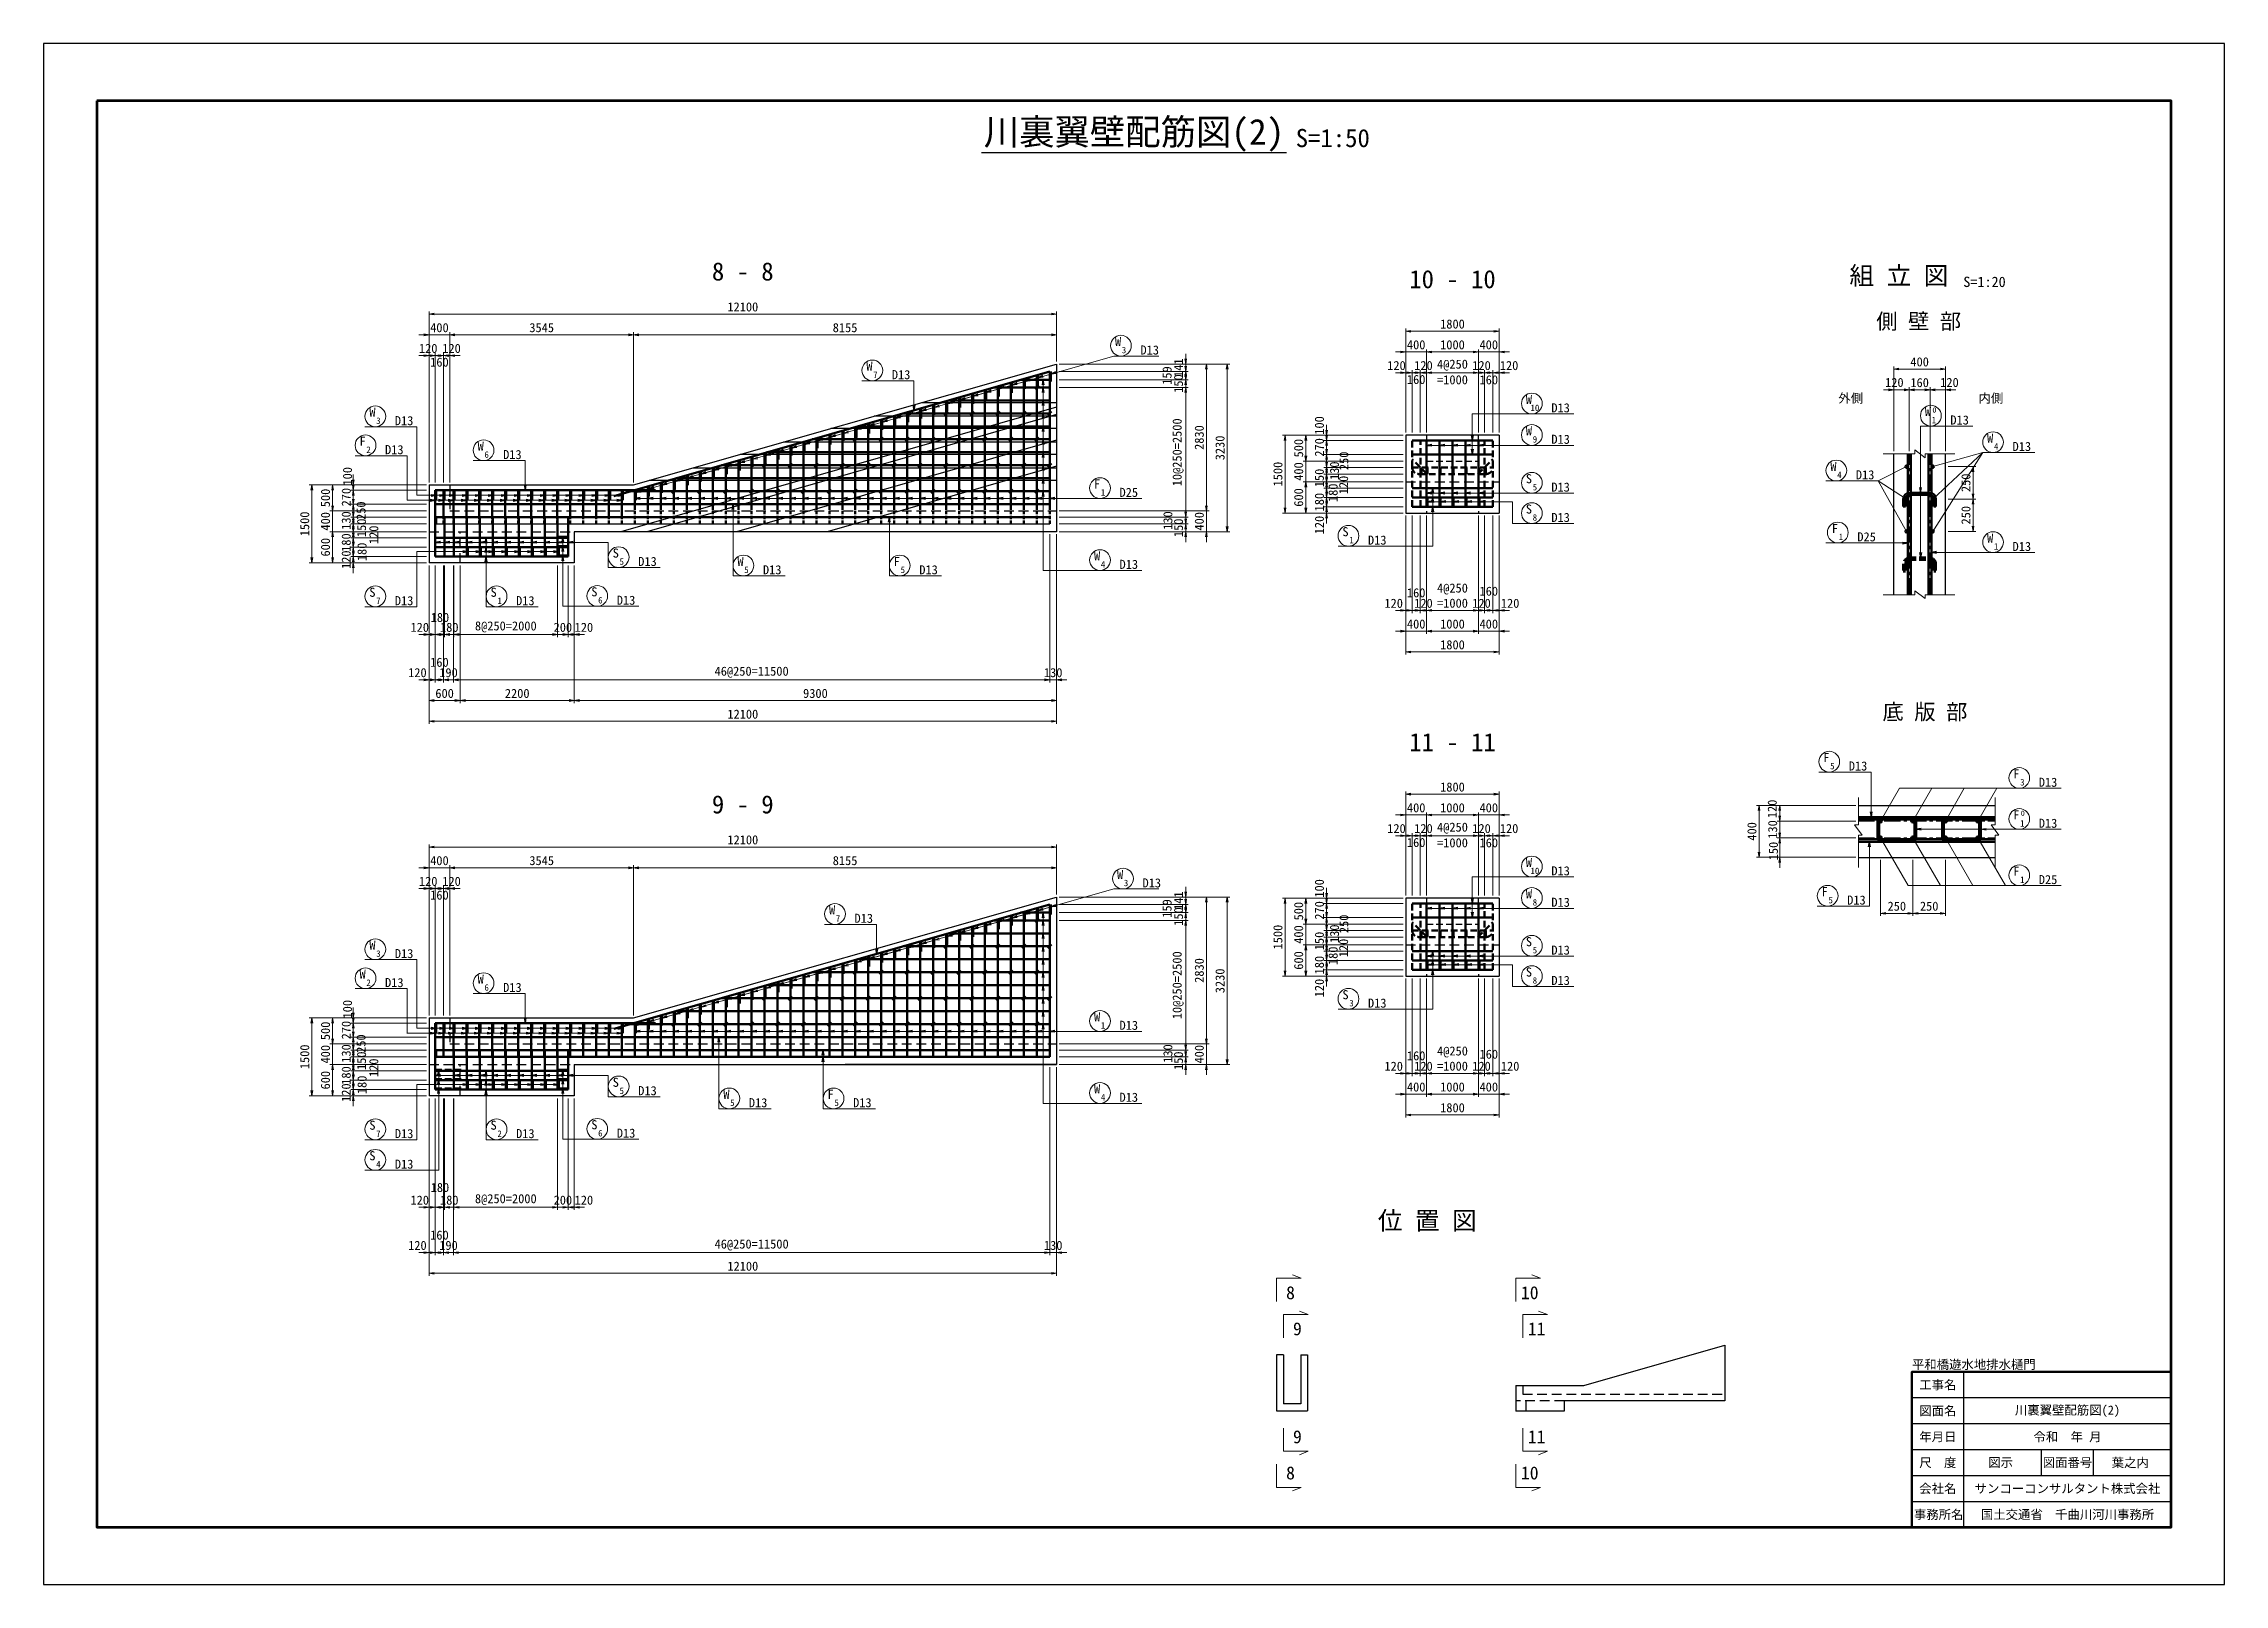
# Model space of a CAD drawing. Header units: millimetres. Extents: x 0 to 126150, y 0 to 29700.
# Drawn here: x 42050 to 84100, y 0 to 29700 of the extents above; entities that cross this region are included whole.
import ezdxf
from ezdxf.enums import TextEntityAlignment as Align

# ---------------------------------------------------------------- set-up
doc = ezdxf.new("R2010")
doc.units = ezdxf.units.MM
doc.header["$LTSCALE"] = 500
for name, pattern in [('CENTER', [2, 1.25, -0.25, 0.25, -0.25]), ('CONTINU', [0]), ('DASHED2', [0.375, 0.25, -0.125])]:
    doc.linetypes.add(name, pattern=pattern)
doc.layers.get('Defpoints').update_dxf_attribs({"color": 8})
for name, color, linetype, lineweight in [('D-BMK', 2, 'CENTER', 13), ('D-STR', 3, 'Continuous', 25), ('D-STR-DIM', 7, 'Continuous', 13), ('D-STR-HTXT', 4, 'Continuous', 13), ('D-STR-STR1', 1, 'Continuous', 50), ('D-STR-STR2', 40, 'Continuous', 50), ('D-STR-STR3', 2, 'Continuous', 50), ('D-STR-STR4', 2, 'Continuous', 50), ('D-STR-STR5', 40, 'Continuous', 50), ('D-STR-TXT', 7, 'Continuous', 13), ('D-TTL', 2, 'Continuous', 140), ('D-TTL-FRAM', 2, 'Continuous', 50), ('D-TTL-LINE', 7, 'Continuous', 25), ('D-TTL-TXT', 7, 'Continuous', 25)]:
    doc.layers.add(name, color=color, linetype=linetype, lineweight=lineweight)
doc.styles.add('MS ゴシック', font='')
doc.styles.add('YOKO_GOTHIC', font='')
doc.styles.get('MS ゴシック').set_extended_font_data('MS Gothic')
doc.styles.get('YOKO_GOTHIC').set_extended_font_data('MS Gothic')
doc.dimstyles.new('S50', dxfattribs={"dimscale": 50, "dimtxt": 3.5, "dimasz": 2, "dimexe": 1, "dimexo": 1, "dimgap": 1, "dimtad": 1, "dimdec": 0, "dimzin": 1, "dimdsep": 46, "dimtxsty": 'YOKO_GOTHIC', "dimblk": 'OPEN', "dimcen": 0, "dimclrd": 256, "dimclre": 256, "dimclrt": 256, "dimaunit": 1, "dimadec": 3, "dimazin": 0, "dimtfac": 1, "dimtdec": 0, "dimtix": 1, "dimtmove": 2, "dimatfit": 3, "dimldrblk": 'OPEN', "dimfxl": 1, "dimlwd": -1, "dimlwe": -1, "dimarcsym": 2})
doc.dimstyles.new('S50-20', dxfattribs={"dimscale": 50, "dimtxt": 3.5, "dimasz": 2, "dimexe": 1, "dimexo": 1, "dimgap": 1, "dimtad": 1, "dimdec": 0, "dimlfac": 0.4, "dimzin": 1, "dimdsep": 46, "dimtxsty": 'YOKO_GOTHIC', "dimblk": 'OPEN', "dimcen": 0, "dimclrd": 256, "dimclre": 256, "dimclrt": 256, "dimaunit": 1, "dimadec": 3, "dimazin": 0, "dimtfac": 1, "dimtdec": 0, "dimtix": 1, "dimtmove": 2, "dimatfit": 3, "dimldrblk": 'OPEN', "dimfxl": 1, "dimlwd": -1, "dimlwe": -1, "dimarcsym": 0})

msp = doc.modelspace()

# ---------------------------------------------------------------- texts
at = {"layer": 'D-STR-TXT', "style": 'YOKO_GOTHIC'}
for s, height, p in [('8 - 8', 350, (55531.5, 25133.7)), ('10 - 10', 350, (69216.3, 24985.2)), ('W', 175, (62767, 23869.1)), ('W', 175, (57973.1, 23393.1)), ('3', 125, (62882.7, 23731.3)), ('7', 125, (58088.7, 23255.3)), ('W', 175, (70689.9, 22754.1)), ('10', 125, (70805.6, 22616.3)), ('W', 175, (48389.7, 22506.8)), ('3', 125, (48505.3, 22369)), ('W', 175, (70689.9, 22147.9)), ('W', 175, (78383.8, 22519.4)), ('1', 125, (78499.5, 22381.6)), ('0', 100, (78508.2, 22587.9)), ('F', 175, (48200.7, 21947.7)), ('2', 125, (48316.4, 21809.9)), ('W', 175, (50477.6, 21853.6)), ('9', 125, (70805.6, 22010.1)), ('W', 175, (79582.9, 22009.2)), ('4', 125, (79698.5, 21871.4)), ('6', 125, (50593.2, 21715.8)), ('W', 175, (76561.1, 21462.9)), ('4', 125, (76676.8, 21325.1)), ('F', 175, (62363.3, 21124.2)), ('1', 125, (62479, 20986.4)), ('S', 175, (70689.9, 21225.8)), ('5', 125, (70805.6, 21088)), ('S', 175, (70689.9, 20641.2)), ('8', 125, (70805.6, 20503.4)), ('S', 175, (67153.7, 20204.3)), ('1', 125, (67269.3, 20066.5)), ('F', 175, (76589.6, 20267.2)), ('1', 125, (76705.3, 20129.4)), ('W', 175, (79582.9, 20081.8)), ('5', 125, (53198.3, 19654.7)), ('W', 175, (62363.3, 19737)), ('1', 125, (79698.5, 19944)), ('5', 125, (55602.8, 19494.1)), ('5', 125, (58617.8, 19494.1)), ('4', 125, (62479, 19599.2)), ('S', 175, (48389.7, 19036.8)), ('7', 125, (48505.3, 18899)), ('1', 125, (50843, 18899)), ('6', 125, (52785.3, 18907.5)), ('11 - 11', 350, (69216.3, 16060.5)), ('F', 175, (76425.2, 15850.2)), ('5', 125, (76540.9, 15712.4)), ('F', 175, (80088.7, 15536.8)), ('9 - 9', 350, (55531.5, 14860.9)), ('3', 125, (80204.4, 15398.9)), ('F', 175, (80088.7, 14746.4)), ('1', 125, (80204.4, 14608.6)), ('0', 100, (80213.1, 14814.9)), ('W', 175, (70689.9, 13829.4)), ('W', 175, (62806.6, 13596.3)), ('3', 125, (62922.2, 13458.5)), ('10', 125, (70805.6, 13691.6)), ('F', 175, (80088.7, 13660.4)), ('1', 125, (80204.4, 13522.6)), ('W', 175, (57252.9, 12914.5)), ('W', 175, (70689.9, 13223.2)), ('8', 125, (70805.6, 13085.4)), ('F', 175, (76393.6, 13265.6)), ('5', 125, (76509.2, 13127.8)), ('7', 125, (57368.6, 12776.7)), ('W', 175, (48389.7, 12234)), ('3', 125, (48505.3, 12096.2)), ('S', 175, (70689.9, 12301.1)), ('5', 125, (70805.6, 12163.3)), ('W', 175, (48200.7, 11674.9)), ('S', 175, (70689.9, 11716.5)), ('2', 125, (48316.4, 11537.1)), ('W', 175, (50477.6, 11580.8)), ('6', 125, (50593.2, 11443)), ('S', 175, (67153.7, 11279.6)), ('8', 125, (70805.6, 11578.7)), ('W', 175, (62363.3, 10851.4)), ('3', 125, (67269.3, 11141.8)), ('1', 125, (62479, 10713.6)), ('5', 125, (53198.3, 9453.1)), ('5', 125, (55331.3, 9221.3)), ('5', 125, (57341.4, 9221.3)), ('W', 175, (62363.3, 9464.2)), ('4', 125, (62479, 9326.4)), ('S', 175, (48389.7, 8764)), ('7', 125, (48505.3, 8626.2)), ('2', 125, (50843, 8626.2)), ('6', 125, (52785.3, 8634.7)), ('S', 175, (48389.7, 8175.2)), ('4', 125, (48505.3, 8037.4)), ('位 置 図', 350, (68731, 6838.4)), ('8', 250, (66092.6, 5497.6)), ('10', 250, (70706, 5497.6)), ('9', 250, (66225.9, 4801.2)), ('11', 250, (70839.3, 4801.2)), ('9', 250, (66225.9, 2719.9)), ('11', 250, (70839.3, 2719.9)), ('8', 250, (66092.6, 2023.5)), ('10', 250, (70706, 2023.5))]:
    msp.add_text(s, height=height, dxfattribs=at).set_placement(p, align=Align.CENTER)
for s, p in [('D13', (63199.8, 23707.4)), ('D13', (58405.9, 23231.4)), ('D13', (71122.7, 22592.4)), ('外側', (76657, 22778.1)), ('内側', (79359.2, 22778.1)), ('D13', (48822.5, 22345.2)), ('D13', (78816.6, 22357.8)), ('D13', (48633.5, 21786)), ('D13', (50910.4, 21691.9)), ('D13', (71122.7, 21986.2)), ('D13', (80015.7, 21847.6)), ('D13', (76993.9, 21301.2)), ('D25', (62796.1, 20962.5)), ('D13', (71122.7, 21064.2)), ('D13', (71122.7, 20479.5)), ('D13', (67586.5, 20042.6)), ('D25', (77022.4, 20105.5)), ('D13', (53515.4, 19630.8)), ('D13', (80015.7, 19920.2)), ('D13', (55920, 19470.2)), ('D13', (58934.9, 19470.2)), ('D13', (62796.1, 19575.3)), ('D13', (48822.5, 18875.1)), ('D13', (51160.1, 18875.1)), ('D13', (53102.5, 18883.6)), ('D13', (76858, 15688.5)), ('D13', (80521.5, 15375.1)), ('D13', (80521.5, 14584.8)), ('D13', (63239.4, 13434.6)), ('D13', (71122.7, 13667.7)), ('D25', (80521.5, 13498.7)), ('D13', (71122.7, 13061.5)), ('D13', (76826.3, 13103.9)), ('D13', (57685.7, 12752.8)), ('D13', (48822.5, 12072.4)), ('D13', (71122.7, 12139.5)), ('D13', (48633.5, 11513.2)), ('D13', (50910.4, 11419.1)), ('D13', (71122.7, 11554.8)), ('D13', (67586.5, 11117.9)), ('D13', (62796.1, 10689.7)), ('D13', (53515.4, 9429.3)), ('D13', (55648.4, 9197.4)), ('D13', (57658.5, 9197.4)), ('D13', (62796.1, 9302.5)), ('D13', (48822.5, 8602.3)), ('D13', (51160.1, 8602.3)), ('D13', (53102.5, 8610.8)), ('D13', (48822.5, 8013.5))]:
    msp.add_text(s, height=175, dxfattribs=at).set_placement(p)
at = {"layer": 'D-STR-TXT', "linetype": 'DASHED2', "ltscale": 0.5, "style": 'YOKO_GOTHIC'}
for s, p in [('S', (53082.6, 19792.5)), ('W', (55487.2, 19631.9)), ('F', (58502.1, 19631.9)), ('S', (50727.3, 19036.8)), ('S', (52669.7, 19045.3)), ('S', (53082.6, 9590.9)), ('W', (55215.6, 9359.1)), ('F', (57225.8, 9359.1)), ('S', (50727.3, 8764)), ('S', (52669.7, 8772.5))]:
    msp.add_text(s, height=175, dxfattribs=at).set_placement(p, align=Align.CENTER)
at = {"layer": 'D-TTL-TXT'}
for s, height, style, p in [('川裏翼壁配筋図(2)', 500, 'MS ゴシック', (63075, 27600)), ('S=1:50', 350, 'MS ゴシック', (66908.3, 27600)), ('組 立 図', 350, 'YOKO_GOTHIC', (77824.8, 24948.1)), ('S=1:20', 200, 'YOKO_GOTHIC', (79474.6, 24948.1))]:
    msp.add_text(s, height=height, dxfattribs=dict(at, style=style)).set_placement(p, align=Align.BOTTOM_CENTER)
at = {"layer": 'D-TTL-TXT', "style": 'YOKO_GOTHIC'}
for s, p in [('側 壁 部', (78205.4, 24196.7)), ('底 版 部', (78326.3, 16669.1))]:
    msp.add_text(s, height=300, dxfattribs=at).set_placement(p, align=Align.CENTER)
at = {"layer": 'D-TTL-TXT', "style": 'MS ゴシック'}
msp.add_text('平和橋遊水地排水樋門', height=175, dxfattribs=at).set_placement((78075, 4100), align=Align.BOTTOM_LEFT)
for s, p in [('工事名', (78575, 3850)), ('図面名', (78575, 3350)), ('川裏翼壁配筋図(2)', (81075, 3350)), ('年月日', (78575, 2850)), ('令和  年 月', (81075, 2850)), ('尺\u3000度', (78575, 2350)), ('図示', (79784.9, 2350)), ('図面番号', (81075, 2350)), ('葉之内', (82284.9, 2350)), ('会社名', (78575, 1850)), ('サンコーコンサルタント株式会社', (81075, 1850)), ('事務所名', (78591.1, 1350)), ('国土交通省\u3000千曲川河川事務所', (81075, 1350))]:
    msp.add_text(s, height=175, dxfattribs=at).set_placement(p, align=Align.MIDDLE)

# ---------------------------------------------------------------- blocks, each defined once
blk = doc.blocks.new('_Open')
at = {"color": 0, "linetype": 'ByBlock', "lineweight": -2}
for p, q in [((-1, 0.17), (0, 0)), ((-1, -0.17), (0, 0)), ((0, 0), (-1, 0))]:
    blk.add_line(p, q, dxfattribs=at)
blk = doc.blocks.new('*D37')
at = {"layer": 'D-STR-DIM', "ltscale": 1500, "transparency": 16777216}
for p, q in [((68216, 23356), (68116, 23356)), ((68316, 22202), (68316, 23406)), ((68316, 23356), (68436, 23356)), ((68436, 22202), (68436, 23406)), ((68536, 23356), (68636, 23356))]:
    blk.add_line(p, q, dxfattribs=at)
at = {"layer": 'Defpoints', "color": 0, "ltscale": 1500, "transparency": 16777216}
for p in [(68436, 23356), (68316, 22152), (68436, 22152)]:
    blk.add_point(p, dxfattribs=at)
at = {"layer": 'D-STR-DIM', "ltscale": 1500, "transparency": 16777216, "xscale": 100, "yscale": 100, "zscale": 100}
blk.add_blockref('_Open', (68316, 23356), dxfattribs=at)
at = {"layer": 'D-STR-DIM', "ltscale": 1500, "transparency": 16777216, "xscale": 100, "yscale": 100, "zscale": 100, "rotation": 180}
blk.add_blockref('_Open', (68436, 23356), dxfattribs=at)
at = {"layer": 'D-STR-DIM', "ltscale": 1500, "transparency": 16777216, "insert": (68136, 23494), "char_height": 175, "attachment_point": 5, "style": 'YOKO_GOTHIC'}
blk.add_mtext('120', dxfattribs=at)
blk = doc.blocks.new('*D38')
at = {"layer": 'D-STR-DIM', "ltscale": 1500, "transparency": 16777216}
for p, q in [((68336, 23356), (68236, 23356)), ((68436, 22202), (68436, 23406)), ((68436, 23356), (68596, 23356)), ((68596, 22202), (68596, 23406)), ((68696, 23356), (68796, 23356))]:
    blk.add_line(p, q, dxfattribs=at)
at = {"layer": 'Defpoints', "color": 0, "ltscale": 1500, "transparency": 16777216}
for p in [(68596, 23356), (68436, 22152), (68596, 22152)]:
    blk.add_point(p, dxfattribs=at)
at = {"layer": 'D-STR-DIM', "ltscale": 1500, "transparency": 16777216, "xscale": 100, "yscale": 100, "zscale": 100}
blk.add_blockref('_Open', (68436, 23356), dxfattribs=at)
at = {"layer": 'D-STR-DIM', "ltscale": 1500, "transparency": 16777216, "xscale": 100, "yscale": 100, "zscale": 100, "rotation": 180}
blk.add_blockref('_Open', (68596, 23356), dxfattribs=at)
at = {"layer": 'D-STR-DIM', "ltscale": 1500, "transparency": 16777216, "insert": (68516, 23225), "char_height": 175, "attachment_point": 5, "style": 'YOKO_GOTHIC'}
blk.add_mtext('160', dxfattribs=at)
blk = doc.blocks.new('*D39')
at = {"layer": 'D-STR-DIM', "ltscale": 1500, "transparency": 16777216}
for p, q in [((68496, 23356), (68396, 23356)), ((68596, 22202), (68596, 23406)), ((68596, 23356), (68716, 23356)), ((68716, 22202), (68716, 23406)), ((68816, 23356), (68916, 23356))]:
    blk.add_line(p, q, dxfattribs=at)
at = {"layer": 'Defpoints', "color": 0, "ltscale": 1500, "transparency": 16777216}
for p in [(68716, 23356), (68596, 22152), (68716, 22152)]:
    blk.add_point(p, dxfattribs=at)
at = {"layer": 'D-STR-DIM', "ltscale": 1500, "transparency": 16777216, "xscale": 100, "yscale": 100, "zscale": 100}
blk.add_blockref('_Open', (68596, 23356), dxfattribs=at)
at = {"layer": 'D-STR-DIM', "ltscale": 1500, "transparency": 16777216, "xscale": 100, "yscale": 100, "zscale": 100, "rotation": 180}
blk.add_blockref('_Open', (68716, 23356), dxfattribs=at)
at = {"layer": 'D-STR-DIM', "ltscale": 1500, "transparency": 16777216, "insert": (68656, 23494), "char_height": 175, "attachment_point": 5, "style": 'YOKO_GOTHIC'}
blk.add_mtext('120', dxfattribs=at)
blk = doc.blocks.new('*D40')
at = {"layer": 'D-STR-DIM', "ltscale": 1500, "transparency": 16777216}
for p, q in [((68716, 22202), (68716, 23406)), ((68816, 23356), (69616, 23356)), ((69716, 22202), (69716, 23406))]:
    blk.add_line(p, q, dxfattribs=at)
at = {"layer": 'Defpoints', "color": 0, "ltscale": 1500, "transparency": 16777216}
for p in [(69716, 23356), (68716, 22152), (69716, 22152)]:
    blk.add_point(p, dxfattribs=at)
at = {"layer": 'D-STR-DIM', "ltscale": 1500, "transparency": 16777216, "xscale": 100, "yscale": 100, "zscale": 100, "rotation": 180}
blk.add_blockref('_Open', (68716, 23356), dxfattribs=at)
at = {"layer": 'D-STR-DIM', "ltscale": 1500, "transparency": 16777216, "xscale": 100, "yscale": 100, "zscale": 100}
blk.add_blockref('_Open', (69716, 23356), dxfattribs=at)
at = {"layer": 'D-STR-DIM', "ltscale": 1500, "transparency": 16777216, "char_height": 175, "attachment_point": 5, "style": 'YOKO_GOTHIC'}
for s, insert in [('4@250', (69216, 23503)), ('=1000', (69216, 23219))]:
    blk.add_mtext(s, dxfattribs=dict(at, insert=insert))
blk = doc.blocks.new('*D41')
at = {"layer": 'D-STR-DIM', "ltscale": 1500, "transparency": 16777216}
for p, q in [((69616, 23356), (69516, 23356)), ((69716, 22202), (69716, 23406)), ((69716, 23356), (69836, 23356)), ((69836, 22202), (69836, 23406)), ((69936, 23356), (70036, 23356))]:
    blk.add_line(p, q, dxfattribs=at)
at = {"layer": 'Defpoints', "color": 0, "ltscale": 1500, "transparency": 16777216}
for p in [(69836, 23356), (69716, 22152), (69836, 22152)]:
    blk.add_point(p, dxfattribs=at)
at = {"layer": 'D-STR-DIM', "ltscale": 1500, "transparency": 16777216, "xscale": 100, "yscale": 100, "zscale": 100}
blk.add_blockref('_Open', (69716, 23356), dxfattribs=at)
at = {"layer": 'D-STR-DIM', "ltscale": 1500, "transparency": 16777216, "xscale": 100, "yscale": 100, "zscale": 100, "rotation": 180}
blk.add_blockref('_Open', (69836, 23356), dxfattribs=at)
at = {"layer": 'D-STR-DIM', "ltscale": 1500, "transparency": 16777216, "insert": (69776, 23494), "char_height": 175, "attachment_point": 5, "style": 'YOKO_GOTHIC'}
blk.add_mtext('120', dxfattribs=at)
blk = doc.blocks.new('*D42')
at = {"layer": 'D-STR-DIM', "ltscale": 1500, "transparency": 16777216}
for p, q in [((69736, 23356), (69636, 23356)), ((69836, 22202), (69836, 23406)), ((69836, 23356), (69996, 23356)), ((69996, 22202), (69996, 23406)), ((70096, 23356), (70196, 23356))]:
    blk.add_line(p, q, dxfattribs=at)
at = {"layer": 'Defpoints', "color": 0, "ltscale": 1500, "transparency": 16777216}
for p in [(69996, 23356), (69836, 22152), (69996, 22152)]:
    blk.add_point(p, dxfattribs=at)
at = {"layer": 'D-STR-DIM', "ltscale": 1500, "transparency": 16777216, "xscale": 100, "yscale": 100, "zscale": 100}
blk.add_blockref('_Open', (69836, 23356), dxfattribs=at)
at = {"layer": 'D-STR-DIM', "ltscale": 1500, "transparency": 16777216, "xscale": 100, "yscale": 100, "zscale": 100, "rotation": 180}
blk.add_blockref('_Open', (69996, 23356), dxfattribs=at)
at = {"layer": 'D-STR-DIM', "ltscale": 1500, "transparency": 16777216, "insert": (69916, 23218), "char_height": 175, "attachment_point": 5, "style": 'YOKO_GOTHIC'}
blk.add_mtext('160', dxfattribs=at)
blk = doc.blocks.new('*D43')
at = {"layer": 'D-STR-DIM', "ltscale": 1500, "transparency": 16777216}
for p, q in [((69896, 23356), (69796, 23356)), ((69996, 22202), (69996, 23406)), ((69996, 23356), (70116, 23356)), ((70116, 22202), (70116, 23406)), ((70216, 23356), (70316, 23356))]:
    blk.add_line(p, q, dxfattribs=at)
at = {"layer": 'Defpoints', "color": 0, "ltscale": 1500, "transparency": 16777216}
for p in [(70116, 23356), (69996, 22152), (70116, 22152)]:
    blk.add_point(p, dxfattribs=at)
at = {"layer": 'D-STR-DIM', "ltscale": 1500, "transparency": 16777216, "xscale": 100, "yscale": 100, "zscale": 100}
blk.add_blockref('_Open', (69996, 23356), dxfattribs=at)
at = {"layer": 'D-STR-DIM', "ltscale": 1500, "transparency": 16777216, "xscale": 100, "yscale": 100, "zscale": 100, "rotation": 180}
blk.add_blockref('_Open', (70116, 23356), dxfattribs=at)
at = {"layer": 'D-STR-DIM', "ltscale": 1500, "transparency": 16777216, "insert": (70307, 23494), "char_height": 175, "attachment_point": 5, "style": 'YOKO_GOTHIC'}
blk.add_mtext('120', dxfattribs=at)
blk = doc.blocks.new('*D44')
at = {"layer": 'D-STR-DIM', "ltscale": 1500, "transparency": 16777216}
for p, q in [((69616, 23756), (69516, 23756)), ((69716, 22202), (69716, 23806)), ((70116, 23756), (69716, 23756)), ((70116, 22202), (70116, 23806)), ((70216, 23756), (70316, 23756))]:
    blk.add_line(p, q, dxfattribs=at)
at = {"layer": 'Defpoints', "color": 0, "ltscale": 1500, "transparency": 16777216}
for p in [(69716, 23756), (69716, 22152), (70116, 22152)]:
    blk.add_point(p, dxfattribs=at)
at = {"layer": 'D-STR-DIM', "ltscale": 1500, "transparency": 16777216, "xscale": 100, "yscale": 100, "zscale": 100}
blk.add_blockref('_Open', (69716, 23756), dxfattribs=at)
at = {"layer": 'D-STR-DIM', "ltscale": 1500, "transparency": 16777216, "xscale": 100, "yscale": 100, "zscale": 100, "rotation": 180}
blk.add_blockref('_Open', (70116, 23756), dxfattribs=at)
at = {"layer": 'D-STR-DIM', "ltscale": 1500, "transparency": 16777216, "insert": (69916, 23894), "char_height": 175, "attachment_point": 5, "style": 'YOKO_GOTHIC'}
blk.add_mtext('400', dxfattribs=at)
blk = doc.blocks.new('*D45')
at = {"layer": 'D-STR-DIM', "ltscale": 1500, "transparency": 16777216}
for p, q in [((68316, 22202), (68316, 24206)), ((70016, 24156), (68416, 24156)), ((70116, 22202), (70116, 24206))]:
    blk.add_line(p, q, dxfattribs=at)
at = {"layer": 'Defpoints', "color": 0, "ltscale": 1500, "transparency": 16777216}
for p in [(68316, 24156), (68316, 22152), (70116, 22152)]:
    blk.add_point(p, dxfattribs=at)
at = {"layer": 'D-STR-DIM', "ltscale": 1500, "transparency": 16777216, "xscale": 100, "yscale": 100, "zscale": 100, "rotation": 180}
blk.add_blockref('_Open', (68316, 24156), dxfattribs=at)
at = {"layer": 'D-STR-DIM', "ltscale": 1500, "transparency": 16777216, "xscale": 100, "yscale": 100, "zscale": 100}
blk.add_blockref('_Open', (70116, 24156), dxfattribs=at)
at = {"layer": 'D-STR-DIM', "ltscale": 1500, "transparency": 16777216, "insert": (69216, 24294), "char_height": 175, "attachment_point": 5, "style": 'YOKO_GOTHIC'}
blk.add_mtext('1800', dxfattribs=at)
blk = doc.blocks.new('*D46')
at = {"layer": 'D-STR-DIM', "ltscale": 1500, "transparency": 16777216}
for p, q in [((68716, 22202), (68716, 23806)), ((69616, 23756), (68816, 23756)), ((69716, 22202), (69716, 23806))]:
    blk.add_line(p, q, dxfattribs=at)
at = {"layer": 'Defpoints', "color": 0, "ltscale": 1500, "transparency": 16777216}
for p in [(68716, 23756), (68716, 22152), (69716, 22152)]:
    blk.add_point(p, dxfattribs=at)
at = {"layer": 'D-STR-DIM', "ltscale": 1500, "transparency": 16777216, "xscale": 100, "yscale": 100, "zscale": 100, "rotation": 180}
blk.add_blockref('_Open', (68716, 23756), dxfattribs=at)
at = {"layer": 'D-STR-DIM', "ltscale": 1500, "transparency": 16777216, "xscale": 100, "yscale": 100, "zscale": 100}
blk.add_blockref('_Open', (69716, 23756), dxfattribs=at)
at = {"layer": 'D-STR-DIM', "ltscale": 1500, "transparency": 16777216, "insert": (69216, 23894), "char_height": 175, "attachment_point": 5, "style": 'YOKO_GOTHIC'}
blk.add_mtext('1000', dxfattribs=at)
blk = doc.blocks.new('*D47')
at = {"layer": 'D-STR-DIM', "ltscale": 1500, "transparency": 16777216}
for p, q in [((68216, 23756), (68116, 23756)), ((68316, 22202), (68316, 23806)), ((68716, 23756), (68316, 23756)), ((68716, 22202), (68716, 23806)), ((68816, 23756), (68916, 23756))]:
    blk.add_line(p, q, dxfattribs=at)
at = {"layer": 'Defpoints', "color": 0, "ltscale": 1500, "transparency": 16777216}
for p in [(68316, 23756), (68316, 22152), (68716, 22152)]:
    blk.add_point(p, dxfattribs=at)
at = {"layer": 'D-STR-DIM', "ltscale": 1500, "transparency": 16777216, "xscale": 100, "yscale": 100, "zscale": 100}
blk.add_blockref('_Open', (68316, 23756), dxfattribs=at)
at = {"layer": 'D-STR-DIM', "ltscale": 1500, "transparency": 16777216, "xscale": 100, "yscale": 100, "zscale": 100, "rotation": 180}
blk.add_blockref('_Open', (68716, 23756), dxfattribs=at)
at = {"layer": 'D-STR-DIM', "ltscale": 1500, "transparency": 16777216, "insert": (68516, 23894), "char_height": 175, "attachment_point": 5, "style": 'YOKO_GOTHIC'}
blk.add_mtext('400', dxfattribs=at)
blk = doc.blocks.new('*D48')
at = {"layer": 'D-STR-DIM', "ltscale": 1500, "transparency": 16777216}
for p, q in [((66788, 22252), (66788, 22352)), ((68266, 22152), (66738, 22152)), ((68266, 22052), (66738, 22052)), ((66788, 22152), (66788, 22052)), ((66788, 21952), (66788, 21852))]:
    blk.add_line(p, q, dxfattribs=at)
at = {"layer": 'Defpoints', "color": 0, "ltscale": 1500, "transparency": 16777216}
for p in [(66788, 22052), (68316, 22152), (68316, 22052)]:
    blk.add_point(p, dxfattribs=at)
at = {"layer": 'D-STR-DIM', "ltscale": 1500, "transparency": 16777216, "xscale": 100, "yscale": 100, "zscale": 100}
for p, rotation in [((66788, 22152), 270), ((66788, 22052), 90)]:
    blk.add_blockref('_Open', p, dxfattribs=dict(at, rotation=rotation))
at = {"layer": 'D-STR-DIM', "ltscale": 1500, "transparency": 16777216, "insert": (66650, 22340), "char_height": 175, "attachment_point": 5, "rotation": 90, "style": 'YOKO_GOTHIC'}
blk.add_mtext('100', dxfattribs=at)
blk = doc.blocks.new('*D49')
at = {"layer": 'D-STR-DIM', "ltscale": 1500, "transparency": 16777216}
for p, q in [((68266, 22052), (66738, 22052)), ((66788, 22152), (66788, 22252)), ((66788, 22052), (66788, 21782)), ((68266, 21782), (66738, 21782)), ((66788, 21682), (66788, 21582))]:
    blk.add_line(p, q, dxfattribs=at)
at = {"layer": 'Defpoints', "color": 0, "ltscale": 1500, "transparency": 16777216}
for p in [(68316, 22052), (66788, 21782), (68316, 21782)]:
    blk.add_point(p, dxfattribs=at)
at = {"layer": 'D-STR-DIM', "ltscale": 1500, "transparency": 16777216, "xscale": 100, "yscale": 100, "zscale": 100}
for p, rotation in [((66788, 22052), 270), ((66788, 21782), 90)]:
    blk.add_blockref('_Open', p, dxfattribs=dict(at, rotation=rotation))
at = {"layer": 'D-STR-DIM', "ltscale": 1500, "transparency": 16777216, "insert": (66650, 21917), "char_height": 175, "attachment_point": 5, "rotation": 90, "style": 'YOKO_GOTHIC'}
blk.add_mtext('270', dxfattribs=at)
blk = doc.blocks.new('*D50')
at = {"layer": 'D-STR-DIM', "ltscale": 1500, "transparency": 16777216}
for p, q in [((66788, 21882), (66788, 21982)), ((68266, 21782), (66738, 21782)), ((68266, 21532), (66738, 21532)), ((66788, 21782), (66788, 21532)), ((66788, 21432), (66788, 21332))]:
    blk.add_line(p, q, dxfattribs=at)
at = {"layer": 'Defpoints', "color": 0, "ltscale": 1500, "transparency": 16777216}
for p in [(66788, 21532), (68316, 21782), (68316, 21532)]:
    blk.add_point(p, dxfattribs=at)
at = {"layer": 'D-STR-DIM', "ltscale": 1500, "transparency": 16777216, "xscale": 100, "yscale": 100, "zscale": 100}
for p, rotation in [((66788, 21782), 270), ((66788, 21532), 90)]:
    blk.add_blockref('_Open', p, dxfattribs=dict(at, rotation=rotation))
at = {"layer": 'D-STR-DIM', "ltscale": 1500, "transparency": 16777216, "insert": (67124, 21657), "char_height": 175, "attachment_point": 5, "rotation": 90, "style": 'YOKO_GOTHIC'}
blk.add_mtext('250', dxfattribs=at)
blk = doc.blocks.new('*D51')
at = {"layer": 'D-STR-DIM', "ltscale": 1500, "transparency": 16777216}
for p, q in [((68266, 21532), (66738, 21532)), ((66788, 21632), (66788, 21732)), ((66788, 21532), (66788, 21402)), ((68266, 21402), (66738, 21402)), ((66788, 21302), (66788, 21202))]:
    blk.add_line(p, q, dxfattribs=at)
at = {"layer": 'Defpoints', "color": 0, "ltscale": 1500, "transparency": 16777216}
for p in [(68316, 21532), (66788, 21402), (68316, 21402)]:
    blk.add_point(p, dxfattribs=at)
at = {"layer": 'D-STR-DIM', "ltscale": 1500, "transparency": 16777216, "xscale": 100, "yscale": 100, "zscale": 100}
for p, rotation in [((66788, 21532), 270), ((66788, 21402), 90)]:
    blk.add_blockref('_Open', p, dxfattribs=dict(at, rotation=rotation))
at = {"layer": 'D-STR-DIM', "ltscale": 1500, "transparency": 16777216, "insert": (66942, 21467), "char_height": 175, "attachment_point": 5, "rotation": 90, "style": 'YOKO_GOTHIC'}
blk.add_mtext('130', dxfattribs=at)
blk = doc.blocks.new('*D52')
at = {"layer": 'D-STR-DIM', "ltscale": 1500, "transparency": 16777216}
for p, q in [((66788, 21502), (66788, 21602)), ((68266, 21402), (66738, 21402)), ((68266, 21252), (66738, 21252)), ((66788, 21402), (66788, 21252)), ((66788, 21152), (66788, 21052))]:
    blk.add_line(p, q, dxfattribs=at)
at = {"layer": 'Defpoints', "color": 0, "ltscale": 1500, "transparency": 16777216}
for p in [(66788, 21252), (68316, 21402), (68316, 21252)]:
    blk.add_point(p, dxfattribs=at)
at = {"layer": 'D-STR-DIM', "ltscale": 1500, "transparency": 16777216, "xscale": 100, "yscale": 100, "zscale": 100}
for p, rotation in [((66788, 21402), 270), ((66788, 21252), 90)]:
    blk.add_blockref('_Open', p, dxfattribs=dict(at, rotation=rotation))
at = {"layer": 'D-STR-DIM', "ltscale": 1500, "transparency": 16777216, "insert": (66650, 21327), "char_height": 175, "attachment_point": 5, "rotation": 90, "style": 'YOKO_GOTHIC'}
blk.add_mtext('150', dxfattribs=at)
blk = doc.blocks.new('*D53')
at = {"layer": 'D-STR-DIM', "ltscale": 1500, "transparency": 16777216}
for p, q in [((66788, 21352), (66788, 21452)), ((68266, 21252), (66738, 21252)), ((68266, 21132), (66738, 21132)), ((66788, 21252), (66788, 21132)), ((66788, 21032), (66788, 20932))]:
    blk.add_line(p, q, dxfattribs=at)
at = {"layer": 'Defpoints', "color": 0, "ltscale": 1500, "transparency": 16777216}
for p in [(66788, 21132), (68316, 21252), (68316, 21132)]:
    blk.add_point(p, dxfattribs=at)
at = {"layer": 'D-STR-DIM', "ltscale": 1500, "transparency": 16777216, "xscale": 100, "yscale": 100, "zscale": 100}
for p, rotation in [((66788, 21252), 270), ((66788, 21132), 90)]:
    blk.add_blockref('_Open', p, dxfattribs=dict(at, rotation=rotation))
at = {"layer": 'D-STR-DIM', "ltscale": 1500, "transparency": 16777216, "insert": (67117, 21192), "char_height": 175, "attachment_point": 5, "rotation": 90, "style": 'YOKO_GOTHIC'}
blk.add_mtext('120', dxfattribs=at)
blk = doc.blocks.new('*D54')
at = {"layer": 'D-STR-DIM', "ltscale": 1500, "transparency": 16777216}
for p, q in [((68266, 21132), (66738, 21132)), ((66788, 21232), (66788, 21332)), ((66788, 21132), (66788, 20952)), ((68266, 20952), (66738, 20952)), ((66788, 20852), (66788, 20752))]:
    blk.add_line(p, q, dxfattribs=at)
at = {"layer": 'Defpoints', "color": 0, "ltscale": 1500, "transparency": 16777216}
for p in [(68316, 21132), (66788, 20952), (68316, 20952)]:
    blk.add_point(p, dxfattribs=at)
at = {"layer": 'D-STR-DIM', "ltscale": 1500, "transparency": 16777216, "xscale": 100, "yscale": 100, "zscale": 100}
for p, rotation in [((66788, 21132), 270), ((66788, 20952), 90)]:
    blk.add_blockref('_Open', p, dxfattribs=dict(at, rotation=rotation))
at = {"layer": 'D-STR-DIM', "ltscale": 1500, "transparency": 16777216, "insert": (66914, 21042), "char_height": 175, "attachment_point": 5, "rotation": 90, "style": 'YOKO_GOTHIC'}
blk.add_mtext('180', dxfattribs=at)
blk = doc.blocks.new('*D55')
at = {"layer": 'D-STR-DIM', "ltscale": 1500, "transparency": 16777216}
for p, q in [((66788, 21052), (66788, 21152)), ((68266, 20952), (66738, 20952)), ((68266, 20772), (66738, 20772)), ((66788, 20952), (66788, 20772)), ((66788, 20672), (66788, 20572))]:
    blk.add_line(p, q, dxfattribs=at)
at = {"layer": 'Defpoints', "color": 0, "ltscale": 1500, "transparency": 16777216}
for p in [(66788, 20772), (68316, 20952), (68316, 20772)]:
    blk.add_point(p, dxfattribs=at)
at = {"layer": 'D-STR-DIM', "ltscale": 1500, "transparency": 16777216, "xscale": 100, "yscale": 100, "zscale": 100}
for p, rotation in [((66788, 20952), 270), ((66788, 20772), 90)]:
    blk.add_blockref('_Open', p, dxfattribs=dict(at, rotation=rotation))
at = {"layer": 'D-STR-DIM', "ltscale": 1500, "transparency": 16777216, "insert": (66650, 20862), "char_height": 175, "attachment_point": 5, "rotation": 90, "style": 'YOKO_GOTHIC'}
blk.add_mtext('180', dxfattribs=at)
blk = doc.blocks.new('*D56')
at = {"layer": 'D-STR-DIM', "ltscale": 1500, "transparency": 16777216}
for p, q in [((68266, 20772), (66738, 20772)), ((68266, 20652), (66738, 20652)), ((66788, 20872), (66788, 20972)), ((66788, 20772), (66788, 20652)), ((66788, 20552), (66788, 20452))]:
    blk.add_line(p, q, dxfattribs=at)
at = {"layer": 'Defpoints', "color": 0, "ltscale": 1500, "transparency": 16777216}
for p in [(66788, 20652), (68316, 20772), (68316, 20652)]:
    blk.add_point(p, dxfattribs=at)
at = {"layer": 'D-STR-DIM', "ltscale": 1500, "transparency": 16777216, "xscale": 100, "yscale": 100, "zscale": 100}
for p, rotation in [((66788, 20772), 270), ((66788, 20652), 90)]:
    blk.add_blockref('_Open', p, dxfattribs=dict(at, rotation=rotation))
at = {"layer": 'D-STR-DIM', "ltscale": 1500, "transparency": 16777216, "insert": (66650, 20420), "char_height": 175, "attachment_point": 5, "rotation": 90, "style": 'YOKO_GOTHIC'}
blk.add_mtext('120', dxfattribs=at)
blk = doc.blocks.new('*D57')
at = {"layer": 'D-STR-DIM', "ltscale": 1500, "transparency": 16777216}
for p, q in [((68316, 20602), (68316, 18724)), ((68436, 20602), (68436, 18724)), ((68216, 18774), (68116, 18774)), ((68316, 18774), (68436, 18774)), ((68536, 18774), (68636, 18774))]:
    blk.add_line(p, q, dxfattribs=at)
at = {"layer": 'Defpoints', "color": 0, "ltscale": 1500, "transparency": 16777216}
for p in [(68316, 20652), (68436, 20652), (68436, 18774)]:
    blk.add_point(p, dxfattribs=at)
at = {"layer": 'D-STR-DIM', "ltscale": 1500, "transparency": 16777216, "xscale": 100, "yscale": 100, "zscale": 100}
blk.add_blockref('_Open', (68316, 18774), dxfattribs=at)
at = {"layer": 'D-STR-DIM', "ltscale": 1500, "transparency": 16777216, "xscale": 100, "yscale": 100, "zscale": 100, "rotation": 180}
blk.add_blockref('_Open', (68436, 18774), dxfattribs=at)
at = {"layer": 'D-STR-DIM', "ltscale": 1500, "transparency": 16777216, "insert": (68082, 18911), "char_height": 175, "attachment_point": 5, "style": 'YOKO_GOTHIC'}
blk.add_mtext('120', dxfattribs=at)
blk = doc.blocks.new('*D58')
at = {"layer": 'D-STR-DIM', "ltscale": 1500, "transparency": 16777216}
for p, q in [((68436, 20602), (68436, 18724)), ((68596, 20602), (68596, 18724)), ((68336, 18774), (68236, 18774)), ((68436, 18774), (68596, 18774)), ((68696, 18774), (68796, 18774))]:
    blk.add_line(p, q, dxfattribs=at)
at = {"layer": 'Defpoints', "color": 0, "ltscale": 1500, "transparency": 16777216}
for p in [(68436, 20652), (68596, 20652), (68596, 18774)]:
    blk.add_point(p, dxfattribs=at)
at = {"layer": 'D-STR-DIM', "ltscale": 1500, "transparency": 16777216, "xscale": 100, "yscale": 100, "zscale": 100}
blk.add_blockref('_Open', (68436, 18774), dxfattribs=at)
at = {"layer": 'D-STR-DIM', "ltscale": 1500, "transparency": 16777216, "xscale": 100, "yscale": 100, "zscale": 100, "rotation": 180}
blk.add_blockref('_Open', (68596, 18774), dxfattribs=at)
at = {"layer": 'D-STR-DIM', "ltscale": 1500, "transparency": 16777216, "insert": (68516, 19113), "char_height": 175, "attachment_point": 5, "style": 'YOKO_GOTHIC'}
blk.add_mtext('160', dxfattribs=at)
blk = doc.blocks.new('*D59')
at = {"layer": 'D-STR-DIM', "ltscale": 1500, "transparency": 16777216}
for p, q in [((68596, 20602), (68596, 18724)), ((68716, 20602), (68716, 18724)), ((68496, 18774), (68396, 18774)), ((68596, 18774), (68716, 18774)), ((68816, 18774), (68916, 18774))]:
    blk.add_line(p, q, dxfattribs=at)
at = {"layer": 'Defpoints', "color": 0, "ltscale": 1500, "transparency": 16777216}
for p in [(68596, 20652), (68716, 20652), (68716, 18774)]:
    blk.add_point(p, dxfattribs=at)
at = {"layer": 'D-STR-DIM', "ltscale": 1500, "transparency": 16777216, "xscale": 100, "yscale": 100, "zscale": 100}
blk.add_blockref('_Open', (68596, 18774), dxfattribs=at)
at = {"layer": 'D-STR-DIM', "ltscale": 1500, "transparency": 16777216, "xscale": 100, "yscale": 100, "zscale": 100, "rotation": 180}
blk.add_blockref('_Open', (68716, 18774), dxfattribs=at)
at = {"layer": 'D-STR-DIM', "ltscale": 1500, "transparency": 16777216, "insert": (68656, 18911), "char_height": 175, "attachment_point": 5, "style": 'YOKO_GOTHIC'}
blk.add_mtext('120', dxfattribs=at)
blk = doc.blocks.new('*D60')
at = {"layer": 'D-STR-DIM', "ltscale": 1500, "transparency": 16777216}
for p, q in [((68716, 20602), (68716, 18724)), ((69716, 20602), (69716, 18724)), ((68816, 18774), (69616, 18774))]:
    blk.add_line(p, q, dxfattribs=at)
at = {"layer": 'Defpoints', "color": 0, "ltscale": 1500, "transparency": 16777216}
for p in [(68716, 20652), (69716, 20652), (69716, 18774)]:
    blk.add_point(p, dxfattribs=at)
at = {"layer": 'D-STR-DIM', "ltscale": 1500, "transparency": 16777216, "xscale": 100, "yscale": 100, "zscale": 100, "rotation": 180}
blk.add_blockref('_Open', (68716, 18774), dxfattribs=at)
at = {"layer": 'D-STR-DIM', "ltscale": 1500, "transparency": 16777216, "xscale": 100, "yscale": 100, "zscale": 100}
blk.add_blockref('_Open', (69716, 18774), dxfattribs=at)
at = {"layer": 'D-STR-DIM', "ltscale": 1500, "transparency": 16777216, "insert": (69216, 19059), "char_height": 175, "attachment_point": 5, "style": 'YOKO_GOTHIC'}
blk.add_mtext('4@250\\P=1000', dxfattribs=at)
blk = doc.blocks.new('*D61')
at = {"layer": 'D-STR-DIM', "ltscale": 1500, "transparency": 16777216}
for p, q in [((69716, 20602), (69716, 18724)), ((69836, 20602), (69836, 18724)), ((69616, 18774), (69516, 18774)), ((69716, 18774), (69836, 18774)), ((69936, 18774), (70036, 18774))]:
    blk.add_line(p, q, dxfattribs=at)
at = {"layer": 'Defpoints', "color": 0, "ltscale": 1500, "transparency": 16777216}
for p in [(69716, 20652), (69836, 20652), (69836, 18774)]:
    blk.add_point(p, dxfattribs=at)
at = {"layer": 'D-STR-DIM', "ltscale": 1500, "transparency": 16777216, "xscale": 100, "yscale": 100, "zscale": 100}
blk.add_blockref('_Open', (69716, 18774), dxfattribs=at)
at = {"layer": 'D-STR-DIM', "ltscale": 1500, "transparency": 16777216, "xscale": 100, "yscale": 100, "zscale": 100, "rotation": 180}
blk.add_blockref('_Open', (69836, 18774), dxfattribs=at)
at = {"layer": 'D-STR-DIM', "ltscale": 1500, "transparency": 16777216, "insert": (69776, 18911), "char_height": 175, "attachment_point": 5, "style": 'YOKO_GOTHIC'}
blk.add_mtext('120', dxfattribs=at)
blk = doc.blocks.new('*D62')
at = {"layer": 'D-STR-DIM', "ltscale": 1500, "transparency": 16777216}
for p, q in [((69836, 20602), (69836, 18724)), ((69996, 20602), (69996, 18724)), ((69736, 18774), (69636, 18774)), ((69836, 18774), (69996, 18774)), ((70096, 18774), (70196, 18774))]:
    blk.add_line(p, q, dxfattribs=at)
at = {"layer": 'Defpoints', "color": 0, "ltscale": 1500, "transparency": 16777216}
for p in [(69836, 20652), (69996, 20652), (69996, 18774)]:
    blk.add_point(p, dxfattribs=at)
at = {"layer": 'D-STR-DIM', "ltscale": 1500, "transparency": 16777216, "xscale": 100, "yscale": 100, "zscale": 100}
blk.add_blockref('_Open', (69836, 18774), dxfattribs=at)
at = {"layer": 'D-STR-DIM', "ltscale": 1500, "transparency": 16777216, "xscale": 100, "yscale": 100, "zscale": 100, "rotation": 180}
blk.add_blockref('_Open', (69996, 18774), dxfattribs=at)
at = {"layer": 'D-STR-DIM', "ltscale": 1500, "transparency": 16777216, "insert": (69916, 19144), "char_height": 175, "attachment_point": 5, "style": 'YOKO_GOTHIC'}
blk.add_mtext('160', dxfattribs=at)
blk = doc.blocks.new('*D63')
at = {"layer": 'D-STR-DIM', "ltscale": 1500, "transparency": 16777216}
for p, q in [((69996, 20602), (69996, 18724)), ((70116, 20602), (70116, 18724)), ((69896, 18774), (69796, 18774)), ((69996, 18774), (70116, 18774)), ((70216, 18774), (70316, 18774))]:
    blk.add_line(p, q, dxfattribs=at)
at = {"layer": 'Defpoints', "color": 0, "ltscale": 1500, "transparency": 16777216}
for p in [(69996, 20652), (70116, 20652), (70116, 18774)]:
    blk.add_point(p, dxfattribs=at)
at = {"layer": 'D-STR-DIM', "ltscale": 1500, "transparency": 16777216, "xscale": 100, "yscale": 100, "zscale": 100}
blk.add_blockref('_Open', (69996, 18774), dxfattribs=at)
at = {"layer": 'D-STR-DIM', "ltscale": 1500, "transparency": 16777216, "xscale": 100, "yscale": 100, "zscale": 100, "rotation": 180}
blk.add_blockref('_Open', (70116, 18774), dxfattribs=at)
at = {"layer": 'D-STR-DIM', "ltscale": 1500, "transparency": 16777216, "insert": (70327, 18911), "char_height": 175, "attachment_point": 5, "style": 'YOKO_GOTHIC'}
blk.add_mtext('120', dxfattribs=at)
blk = doc.blocks.new('*D64')
at = {"layer": 'D-STR-DIM', "ltscale": 1500, "transparency": 16777216}
for p, q in [((69716, 20602), (69716, 18324)), ((70116, 20602), (70116, 18324)), ((69616, 18374), (69516, 18374)), ((70116, 18374), (69716, 18374)), ((70216, 18374), (70316, 18374))]:
    blk.add_line(p, q, dxfattribs=at)
at = {"layer": 'Defpoints', "color": 0, "ltscale": 1500, "transparency": 16777216}
for p in [(69716, 20652), (70116, 20652), (69716, 18374)]:
    blk.add_point(p, dxfattribs=at)
at = {"layer": 'D-STR-DIM', "ltscale": 1500, "transparency": 16777216, "xscale": 100, "yscale": 100, "zscale": 100}
blk.add_blockref('_Open', (69716, 18374), dxfattribs=at)
at = {"layer": 'D-STR-DIM', "ltscale": 1500, "transparency": 16777216, "xscale": 100, "yscale": 100, "zscale": 100, "rotation": 180}
blk.add_blockref('_Open', (70116, 18374), dxfattribs=at)
at = {"layer": 'D-STR-DIM', "ltscale": 1500, "transparency": 16777216, "insert": (69916, 18511), "char_height": 175, "attachment_point": 5, "style": 'YOKO_GOTHIC'}
blk.add_mtext('400', dxfattribs=at)
blk = doc.blocks.new('*D65')
at = {"layer": 'D-STR-DIM', "ltscale": 1500, "transparency": 16777216}
for p, q in [((68316, 20602), (68316, 17924)), ((70116, 20602), (70116, 17924)), ((70016, 17974), (68416, 17974))]:
    blk.add_line(p, q, dxfattribs=at)
at = {"layer": 'Defpoints', "color": 0, "ltscale": 1500, "transparency": 16777216}
for p in [(68316, 20652), (70116, 20652), (68316, 17974)]:
    blk.add_point(p, dxfattribs=at)
at = {"layer": 'D-STR-DIM', "ltscale": 1500, "transparency": 16777216, "xscale": 100, "yscale": 100, "zscale": 100, "rotation": 180}
blk.add_blockref('_Open', (68316, 17974), dxfattribs=at)
at = {"layer": 'D-STR-DIM', "ltscale": 1500, "transparency": 16777216, "xscale": 100, "yscale": 100, "zscale": 100}
blk.add_blockref('_Open', (70116, 17974), dxfattribs=at)
at = {"layer": 'D-STR-DIM', "ltscale": 1500, "transparency": 16777216, "insert": (69216, 18111), "char_height": 175, "attachment_point": 5, "style": 'YOKO_GOTHIC'}
blk.add_mtext('1800', dxfattribs=at)
blk = doc.blocks.new('*D66')
at = {"layer": 'D-STR-DIM', "ltscale": 1500, "transparency": 16777216}
for p, q in [((68716, 20602), (68716, 18324)), ((69716, 20602), (69716, 18324)), ((69616, 18374), (68816, 18374))]:
    blk.add_line(p, q, dxfattribs=at)
at = {"layer": 'Defpoints', "color": 0, "ltscale": 1500, "transparency": 16777216}
for p in [(68716, 20652), (69716, 20652), (68716, 18374)]:
    blk.add_point(p, dxfattribs=at)
at = {"layer": 'D-STR-DIM', "ltscale": 1500, "transparency": 16777216, "xscale": 100, "yscale": 100, "zscale": 100, "rotation": 180}
blk.add_blockref('_Open', (68716, 18374), dxfattribs=at)
at = {"layer": 'D-STR-DIM', "ltscale": 1500, "transparency": 16777216, "xscale": 100, "yscale": 100, "zscale": 100}
blk.add_blockref('_Open', (69716, 18374), dxfattribs=at)
at = {"layer": 'D-STR-DIM', "ltscale": 1500, "transparency": 16777216, "insert": (69216, 18511), "char_height": 175, "attachment_point": 5, "style": 'YOKO_GOTHIC'}
blk.add_mtext('1000', dxfattribs=at)
blk = doc.blocks.new('*D67')
at = {"layer": 'D-STR-DIM', "ltscale": 1500, "transparency": 16777216}
for p, q in [((68316, 20602), (68316, 18324)), ((68716, 20602), (68716, 18324)), ((68216, 18374), (68116, 18374)), ((68716, 18374), (68316, 18374)), ((68816, 18374), (68916, 18374))]:
    blk.add_line(p, q, dxfattribs=at)
at = {"layer": 'Defpoints', "color": 0, "ltscale": 1500, "transparency": 16777216}
for p in [(68316, 20652), (68716, 20652), (68316, 18374)]:
    blk.add_point(p, dxfattribs=at)
at = {"layer": 'D-STR-DIM', "ltscale": 1500, "transparency": 16777216, "xscale": 100, "yscale": 100, "zscale": 100}
blk.add_blockref('_Open', (68316, 18374), dxfattribs=at)
at = {"layer": 'D-STR-DIM', "ltscale": 1500, "transparency": 16777216, "xscale": 100, "yscale": 100, "zscale": 100, "rotation": 180}
blk.add_blockref('_Open', (68716, 18374), dxfattribs=at)
at = {"layer": 'D-STR-DIM', "ltscale": 1500, "transparency": 16777216, "insert": (68516, 18511), "char_height": 175, "attachment_point": 5, "style": 'YOKO_GOTHIC'}
blk.add_mtext('400', dxfattribs=at)
blk = doc.blocks.new('*D68')
at = {"layer": 'D-STR-DIM', "ltscale": 1500, "transparency": 16777216}
for p, q in [((68266, 22152), (66338, 22152)), ((66388, 22052), (66388, 21752)), ((68266, 21652), (66338, 21652))]:
    blk.add_line(p, q, dxfattribs=at)
at = {"layer": 'Defpoints', "color": 0, "ltscale": 1500, "transparency": 16777216}
for p in [(68316, 22152), (66388, 21652), (68316, 21652)]:
    blk.add_point(p, dxfattribs=at)
at = {"layer": 'D-STR-DIM', "ltscale": 1500, "transparency": 16777216, "xscale": 100, "yscale": 100, "zscale": 100}
for p, rotation in [((66388, 22152), 90), ((66388, 21652), 270)]:
    blk.add_blockref('_Open', p, dxfattribs=dict(at, rotation=rotation))
at = {"layer": 'D-STR-DIM', "ltscale": 1500, "transparency": 16777216, "insert": (66250, 21902), "char_height": 175, "attachment_point": 5, "rotation": 90, "style": 'YOKO_GOTHIC'}
blk.add_mtext('500', dxfattribs=at)
blk = doc.blocks.new('*D69')
at = {"layer": 'D-STR-DIM', "ltscale": 1500, "transparency": 16777216}
for p, q in [((68266, 22152), (65938, 22152)), ((65988, 22052), (65988, 20752)), ((68266, 20652), (65938, 20652))]:
    blk.add_line(p, q, dxfattribs=at)
at = {"layer": 'Defpoints', "color": 0, "ltscale": 1500, "transparency": 16777216}
for p in [(68316, 22152), (65988, 20652), (68316, 20652)]:
    blk.add_point(p, dxfattribs=at)
at = {"layer": 'D-STR-DIM', "ltscale": 1500, "transparency": 16777216, "xscale": 100, "yscale": 100, "zscale": 100}
for p, rotation in [((65988, 22152), 90), ((65988, 20652), 270)]:
    blk.add_blockref('_Open', p, dxfattribs=dict(at, rotation=rotation))
at = {"layer": 'D-STR-DIM', "ltscale": 1500, "transparency": 16777216, "insert": (65850, 21402), "char_height": 175, "attachment_point": 5, "rotation": 90, "style": 'YOKO_GOTHIC'}
blk.add_mtext('1500', dxfattribs=at)
blk = doc.blocks.new('*D70')
at = {"layer": 'D-STR-DIM', "ltscale": 1500, "transparency": 16777216}
for p, q in [((68266, 21652), (66338, 21652)), ((66388, 21752), (66388, 21852)), ((66388, 21652), (66388, 21252)), ((68266, 21252), (66338, 21252)), ((66388, 21152), (66388, 21052))]:
    blk.add_line(p, q, dxfattribs=at)
at = {"layer": 'Defpoints', "color": 0, "ltscale": 1500, "transparency": 16777216}
for p in [(68316, 21652), (66388, 21252), (68316, 21252)]:
    blk.add_point(p, dxfattribs=at)
at = {"layer": 'D-STR-DIM', "ltscale": 1500, "transparency": 16777216, "xscale": 100, "yscale": 100, "zscale": 100}
for p, rotation in [((66388, 21652), 270), ((66388, 21252), 90)]:
    blk.add_blockref('_Open', p, dxfattribs=dict(at, rotation=rotation))
at = {"layer": 'D-STR-DIM', "ltscale": 1500, "transparency": 16777216, "insert": (66250, 21452), "char_height": 175, "attachment_point": 5, "rotation": 90, "style": 'YOKO_GOTHIC'}
blk.add_mtext('400', dxfattribs=at)
blk = doc.blocks.new('*D71')
at = {"layer": 'D-STR-DIM', "ltscale": 1500, "transparency": 16777216}
for p, q in [((68266, 21252), (66338, 21252)), ((66388, 21152), (66388, 20752)), ((68266, 20652), (66338, 20652))]:
    blk.add_line(p, q, dxfattribs=at)
at = {"layer": 'Defpoints', "color": 0, "ltscale": 1500, "transparency": 16777216}
for p in [(68316, 21252), (66388, 20652), (68316, 20652)]:
    blk.add_point(p, dxfattribs=at)
at = {"layer": 'D-STR-DIM', "ltscale": 1500, "transparency": 16777216, "xscale": 100, "yscale": 100, "zscale": 100}
for p, rotation in [((66388, 21252), 90), ((66388, 20652), 270)]:
    blk.add_blockref('_Open', p, dxfattribs=dict(at, rotation=rotation))
at = {"layer": 'D-STR-DIM', "ltscale": 1500, "transparency": 16777216, "insert": (66250, 20952), "char_height": 175, "attachment_point": 5, "rotation": 90, "style": 'YOKO_GOTHIC'}
blk.add_mtext('600', dxfattribs=at)
blk = doc.blocks.new('*D112')
at = {"layer": 'D-STR-DIM', "ltscale": 1500, "transparency": 16777216}
for p, q in [((49432, 21192), (47972, 21192)), ((49432, 21092), (47972, 21092)), ((48022, 21292), (48022, 21392)), ((48022, 21192), (48022, 21092)), ((48022, 20992), (48022, 20892))]:
    blk.add_line(p, q, dxfattribs=at)
at = {"layer": 'Defpoints', "color": 0, "ltscale": 1500, "transparency": 16777216}
for p in [(48022, 21092), (49482, 21192), (49482, 21092)]:
    blk.add_point(p, dxfattribs=at)
at = {"layer": 'D-STR-DIM', "ltscale": 1500, "transparency": 16777216, "xscale": 100, "yscale": 100, "zscale": 100}
for p, rotation in [((48022, 21192), 270), ((48022, 21092), 90)]:
    blk.add_blockref('_Open', p, dxfattribs=dict(at, rotation=rotation))
at = {"layer": 'D-STR-DIM', "ltscale": 1500, "transparency": 16777216, "insert": (47910, 21360), "char_height": 175, "attachment_point": 5, "rotation": 90, "style": 'YOKO_GOTHIC'}
blk.add_mtext('100', dxfattribs=at)
blk = doc.blocks.new('*D113')
at = {"layer": 'D-STR-DIM', "ltscale": 1500, "transparency": 16777216}
for p, q in [((49432, 21092), (47972, 21092)), ((48022, 21192), (48022, 21292)), ((48022, 21092), (48022, 20822)), ((49432, 20822), (47972, 20822)), ((48022, 20722), (48022, 20622))]:
    blk.add_line(p, q, dxfattribs=at)
at = {"layer": 'Defpoints', "color": 0, "ltscale": 1500, "transparency": 16777216}
for p in [(49482, 21092), (48022, 20822), (49482, 20822)]:
    blk.add_point(p, dxfattribs=at)
at = {"layer": 'D-STR-DIM', "ltscale": 1500, "transparency": 16777216, "xscale": 100, "yscale": 100, "zscale": 100}
for p, rotation in [((48022, 21092), 270), ((48022, 20822), 90)]:
    blk.add_blockref('_Open', p, dxfattribs=dict(at, rotation=rotation))
at = {"layer": 'D-STR-DIM', "ltscale": 1500, "transparency": 16777216, "insert": (47885, 20957), "char_height": 175, "attachment_point": 5, "rotation": 90, "style": 'YOKO_GOTHIC'}
blk.add_mtext('270', dxfattribs=at)
blk = doc.blocks.new('*D114')
at = {"layer": 'D-STR-DIM', "ltscale": 1500, "transparency": 16777216}
for p, q in [((49432, 20822), (47972, 20822)), ((48022, 20922), (48022, 21022)), ((48022, 20822), (48022, 20572)), ((49432, 20572), (47972, 20572)), ((48022, 20472), (48022, 20372))]:
    blk.add_line(p, q, dxfattribs=at)
at = {"layer": 'Defpoints', "color": 0, "ltscale": 1500, "transparency": 16777216}
for p in [(49482, 20822), (48022, 20572), (49482, 20572)]:
    blk.add_point(p, dxfattribs=at)
at = {"layer": 'D-STR-DIM', "ltscale": 1500, "transparency": 16777216, "xscale": 100, "yscale": 100, "zscale": 100}
for p, rotation in [((48022, 20822), 270), ((48022, 20572), 90)]:
    blk.add_blockref('_Open', p, dxfattribs=dict(at, rotation=rotation))
at = {"layer": 'D-STR-DIM', "ltscale": 1500, "transparency": 16777216, "insert": (48172, 20697), "char_height": 175, "attachment_point": 5, "rotation": 90, "style": 'YOKO_GOTHIC'}
blk.add_mtext('250', dxfattribs=at)
blk = doc.blocks.new('*D115')
at = {"layer": 'D-STR-DIM', "ltscale": 1500, "transparency": 16777216}
for p, q in [((48022, 20672), (48022, 20772)), ((49432, 20572), (47972, 20572)), ((49432, 20442), (47972, 20442)), ((48022, 20572), (48022, 20442)), ((48022, 20342), (48022, 20242))]:
    blk.add_line(p, q, dxfattribs=at)
at = {"layer": 'Defpoints', "color": 0, "ltscale": 1500, "transparency": 16777216}
for p in [(48022, 20442), (49482, 20572), (49482, 20442)]:
    blk.add_point(p, dxfattribs=at)
at = {"layer": 'D-STR-DIM', "ltscale": 1500, "transparency": 16777216, "xscale": 100, "yscale": 100, "zscale": 100}
for p, rotation in [((48022, 20572), 270), ((48022, 20442), 90)]:
    blk.add_blockref('_Open', p, dxfattribs=dict(at, rotation=rotation))
at = {"layer": 'D-STR-DIM', "ltscale": 1500, "transparency": 16777216, "insert": (47885, 20507), "char_height": 175, "attachment_point": 5, "rotation": 90, "style": 'YOKO_GOTHIC'}
blk.add_mtext('130', dxfattribs=at)
blk = doc.blocks.new('*D116')
at = {"layer": 'D-STR-DIM', "ltscale": 1500, "transparency": 16777216}
for p, q in [((48022, 20542), (48022, 20642)), ((49432, 20442), (47972, 20442)), ((49432, 20292), (47972, 20292)), ((48022, 20442), (48022, 20292)), ((48022, 20192), (48022, 20092))]:
    blk.add_line(p, q, dxfattribs=at)
at = {"layer": 'Defpoints', "color": 0, "ltscale": 1500, "transparency": 16777216}
for p in [(48022, 20292), (49482, 20442), (49482, 20292)]:
    blk.add_point(p, dxfattribs=at)
at = {"layer": 'D-STR-DIM', "ltscale": 1500, "transparency": 16777216, "xscale": 100, "yscale": 100, "zscale": 100}
for p, rotation in [((48022, 20442), 270), ((48022, 20292), 90)]:
    blk.add_blockref('_Open', p, dxfattribs=dict(at, rotation=rotation))
at = {"layer": 'D-STR-DIM', "ltscale": 1500, "transparency": 16777216, "insert": (48181, 20367), "char_height": 175, "attachment_point": 5, "rotation": 90, "style": 'YOKO_GOTHIC'}
blk.add_mtext('150', dxfattribs=at)
blk = doc.blocks.new('*D117')
at = {"layer": 'D-STR-DIM', "ltscale": 1500, "transparency": 16777216}
for p, q in [((49432, 20692), (47572, 20692)), ((47622, 20792), (47622, 20892)), ((47622, 20292), (47622, 20692)), ((49432, 20292), (47572, 20292)), ((47622, 20192), (47622, 20092))]:
    blk.add_line(p, q, dxfattribs=at)
at = {"layer": 'Defpoints', "color": 0, "ltscale": 1500, "transparency": 16777216}
for p in [(47622, 20692), (49482, 20692), (49482, 20292)]:
    blk.add_point(p, dxfattribs=at)
at = {"layer": 'D-STR-DIM', "ltscale": 1500, "transparency": 16777216, "xscale": 100, "yscale": 100, "zscale": 100}
for p, rotation in [((47622, 20692), 270), ((47622, 20292), 90)]:
    blk.add_blockref('_Open', p, dxfattribs=dict(at, rotation=rotation))
at = {"layer": 'D-STR-DIM', "ltscale": 1500, "transparency": 16777216, "insert": (47485, 20492), "char_height": 175, "attachment_point": 5, "rotation": 90, "style": 'YOKO_GOTHIC'}
blk.add_mtext('400', dxfattribs=at)
blk = doc.blocks.new('*D118')
at = {"layer": 'D-STR-DIM', "ltscale": 1500, "transparency": 16777216}
for p, q in [((49432, 21192), (47572, 21192)), ((47622, 20792), (47622, 21092)), ((49432, 20692), (47572, 20692))]:
    blk.add_line(p, q, dxfattribs=at)
at = {"layer": 'Defpoints', "color": 0, "ltscale": 1500, "transparency": 16777216}
for p in [(47622, 21192), (49482, 21192), (49482, 20692)]:
    blk.add_point(p, dxfattribs=at)
at = {"layer": 'D-STR-DIM', "ltscale": 1500, "transparency": 16777216, "xscale": 100, "yscale": 100, "zscale": 100}
for p, rotation in [((47622, 21192), 90), ((47622, 20692), 270)]:
    blk.add_blockref('_Open', p, dxfattribs=dict(at, rotation=rotation))
at = {"layer": 'D-STR-DIM', "ltscale": 1500, "transparency": 16777216, "insert": (47485, 20942), "char_height": 175, "attachment_point": 5, "rotation": 90, "style": 'YOKO_GOTHIC'}
blk.add_mtext('500', dxfattribs=at)
blk = doc.blocks.new('*D119')
at = {"layer": 'D-STR-DIM', "ltscale": 1500, "transparency": 16777216}
for p, q in [((49432, 21192), (47172, 21192)), ((47222, 19792), (47222, 21092)), ((49432, 19692), (47172, 19692))]:
    blk.add_line(p, q, dxfattribs=at)
at = {"layer": 'Defpoints', "color": 0, "ltscale": 1500, "transparency": 16777216}
for p in [(47222, 21192), (49482, 21192), (49482, 19692)]:
    blk.add_point(p, dxfattribs=at)
at = {"layer": 'D-STR-DIM', "ltscale": 1500, "transparency": 16777216, "xscale": 100, "yscale": 100, "zscale": 100}
for p, rotation in [((47222, 21192), 90), ((47222, 19692), 270)]:
    blk.add_blockref('_Open', p, dxfattribs=dict(at, rotation=rotation))
at = {"layer": 'D-STR-DIM', "ltscale": 1500, "transparency": 16777216, "insert": (47085, 20442), "char_height": 175, "attachment_point": 5, "rotation": 90, "style": 'YOKO_GOTHIC'}
blk.add_mtext('1500', dxfattribs=at)
blk = doc.blocks.new('*D120')
at = {"layer": 'D-STR-DIM', "ltscale": 1500, "transparency": 16777216}
for p, q in [((49382, 23686), (49282, 23686)), ((49482, 21242), (49482, 23736)), ((49482, 23686), (49602, 23686)), ((49602, 21242), (49602, 23736)), ((49702, 23686), (49802, 23686))]:
    blk.add_line(p, q, dxfattribs=at)
at = {"layer": 'Defpoints', "color": 0, "ltscale": 1500, "transparency": 16777216}
for p in [(49602, 23686), (49482, 21192), (49602, 21192)]:
    blk.add_point(p, dxfattribs=at)
at = {"layer": 'D-STR-DIM', "ltscale": 1500, "transparency": 16777216, "xscale": 100, "yscale": 100, "zscale": 100}
blk.add_blockref('_Open', (49482, 23686), dxfattribs=at)
at = {"layer": 'D-STR-DIM', "ltscale": 1500, "transparency": 16777216, "xscale": 100, "yscale": 100, "zscale": 100, "rotation": 180}
blk.add_blockref('_Open', (49602, 23686), dxfattribs=at)
at = {"layer": 'D-STR-DIM', "ltscale": 1500, "transparency": 16777216, "insert": (49466, 23824), "char_height": 175, "attachment_point": 5, "style": 'YOKO_GOTHIC'}
blk.add_mtext('120', dxfattribs=at)
blk = doc.blocks.new('*D121')
at = {"layer": 'D-STR-DIM', "ltscale": 1500, "transparency": 16777216}
for p, q in [((49502, 23686), (49402, 23686)), ((49602, 21242), (49602, 23736)), ((49602, 23686), (49762, 23686)), ((49762, 21242), (49762, 23736)), ((49862, 23686), (49962, 23686))]:
    blk.add_line(p, q, dxfattribs=at)
at = {"layer": 'Defpoints', "color": 0, "ltscale": 1500, "transparency": 16777216}
for p in [(49762, 23686), (49602, 21192), (49762, 21192)]:
    blk.add_point(p, dxfattribs=at)
at = {"layer": 'D-STR-DIM', "ltscale": 1500, "transparency": 16777216, "xscale": 100, "yscale": 100, "zscale": 100}
blk.add_blockref('_Open', (49602, 23686), dxfattribs=at)
at = {"layer": 'D-STR-DIM', "ltscale": 1500, "transparency": 16777216, "xscale": 100, "yscale": 100, "zscale": 100, "rotation": 180}
blk.add_blockref('_Open', (49762, 23686), dxfattribs=at)
at = {"layer": 'D-STR-DIM', "ltscale": 1500, "transparency": 16777216, "insert": (49682, 23559), "char_height": 175, "attachment_point": 5, "style": 'YOKO_GOTHIC'}
blk.add_mtext('160', dxfattribs=at)
blk = doc.blocks.new('*D122')
at = {"layer": 'D-STR-DIM', "ltscale": 1500, "transparency": 16777216}
for p, q in [((49662, 23686), (49562, 23686)), ((49762, 21242), (49762, 23736)), ((49762, 23686), (49882, 23686)), ((49882, 21242), (49882, 23736)), ((49982, 23686), (50082, 23686))]:
    blk.add_line(p, q, dxfattribs=at)
at = {"layer": 'Defpoints', "color": 0, "ltscale": 1500, "transparency": 16777216}
for p in [(49882, 23686), (49762, 21192), (49882, 21192)]:
    blk.add_point(p, dxfattribs=at)
at = {"layer": 'D-STR-DIM', "ltscale": 1500, "transparency": 16777216, "xscale": 100, "yscale": 100, "zscale": 100}
blk.add_blockref('_Open', (49762, 23686), dxfattribs=at)
at = {"layer": 'D-STR-DIM', "ltscale": 1500, "transparency": 16777216, "xscale": 100, "yscale": 100, "zscale": 100, "rotation": 180}
blk.add_blockref('_Open', (49882, 23686), dxfattribs=at)
at = {"layer": 'D-STR-DIM', "ltscale": 1500, "transparency": 16777216, "insert": (49916, 23824), "char_height": 175, "attachment_point": 5, "style": 'YOKO_GOTHIC'}
blk.add_mtext('120', dxfattribs=at)
blk = doc.blocks.new('*D123')
at = {"layer": 'D-STR-DIM', "ltscale": 1500, "transparency": 16777216}
for p, q in [((49382, 24086), (49282, 24086)), ((49482, 21242), (49482, 24136)), ((49482, 24086), (49882, 24086)), ((49882, 21242), (49882, 24136)), ((49982, 24086), (50082, 24086))]:
    blk.add_line(p, q, dxfattribs=at)
at = {"layer": 'Defpoints', "color": 0, "ltscale": 1500, "transparency": 16777216}
for p in [(49882, 24086), (49482, 21192), (49882, 21192)]:
    blk.add_point(p, dxfattribs=at)
at = {"layer": 'D-STR-DIM', "ltscale": 1500, "transparency": 16777216, "xscale": 100, "yscale": 100, "zscale": 100}
blk.add_blockref('_Open', (49482, 24086), dxfattribs=at)
at = {"layer": 'D-STR-DIM', "ltscale": 1500, "transparency": 16777216, "xscale": 100, "yscale": 100, "zscale": 100, "rotation": 180}
blk.add_blockref('_Open', (49882, 24086), dxfattribs=at)
at = {"layer": 'D-STR-DIM', "ltscale": 1500, "transparency": 16777216, "insert": (49682, 24224), "char_height": 175, "attachment_point": 5, "style": 'YOKO_GOTHIC'}
blk.add_mtext('400', dxfattribs=at)
blk = doc.blocks.new('*D124')
at = {"layer": 'D-STR-DIM', "ltscale": 1500, "transparency": 16777216}
for p, q in [((49882, 21242), (49882, 24136)), ((49982, 24086), (53327, 24086)), ((53427, 21242), (53427, 24136))]:
    blk.add_line(p, q, dxfattribs=at)
at = {"layer": 'Defpoints', "color": 0, "ltscale": 1500, "transparency": 16777216}
for p in [(53427, 24086), (49882, 21192), (53427, 21192)]:
    blk.add_point(p, dxfattribs=at)
at = {"layer": 'D-STR-DIM', "ltscale": 1500, "transparency": 16777216, "xscale": 100, "yscale": 100, "zscale": 100, "rotation": 180}
blk.add_blockref('_Open', (49882, 24086), dxfattribs=at)
at = {"layer": 'D-STR-DIM', "ltscale": 1500, "transparency": 16777216, "xscale": 100, "yscale": 100, "zscale": 100}
blk.add_blockref('_Open', (53427, 24086), dxfattribs=at)
at = {"layer": 'D-STR-DIM', "ltscale": 1500, "transparency": 16777216, "insert": (51654, 24224), "char_height": 175, "attachment_point": 5, "style": 'YOKO_GOTHIC'}
blk.add_mtext('3545', dxfattribs=at)
blk = doc.blocks.new('*D125')
at = {"layer": 'D-STR-DIM', "ltscale": 1500, "transparency": 16777216}
for p, q in [((53427, 21242), (53427, 24136)), ((53527, 24086), (61482, 24086)), ((61582, 23572), (61582, 24136))]:
    blk.add_line(p, q, dxfattribs=at)
at = {"layer": 'Defpoints', "color": 0, "ltscale": 1500, "transparency": 16777216}
for p in [(61582, 24086), (61582, 23522), (53427, 21192)]:
    blk.add_point(p, dxfattribs=at)
at = {"layer": 'D-STR-DIM', "ltscale": 1500, "transparency": 16777216, "xscale": 100, "yscale": 100, "zscale": 100, "rotation": 180}
blk.add_blockref('_Open', (53427, 24086), dxfattribs=at)
at = {"layer": 'D-STR-DIM', "ltscale": 1500, "transparency": 16777216, "xscale": 100, "yscale": 100, "zscale": 100}
blk.add_blockref('_Open', (61582, 24086), dxfattribs=at)
at = {"layer": 'D-STR-DIM', "ltscale": 1500, "transparency": 16777216, "insert": (57504, 24224), "char_height": 175, "attachment_point": 5, "style": 'YOKO_GOTHIC'}
blk.add_mtext('8155', dxfattribs=at)
blk = doc.blocks.new('*D126')
at = {"layer": 'D-STR-DIM', "ltscale": 1500, "transparency": 16777216}
for p, q in [((49482, 21242), (49482, 24536)), ((61482, 24486), (49582, 24486)), ((61582, 23572), (61582, 24536))]:
    blk.add_line(p, q, dxfattribs=at)
at = {"layer": 'Defpoints', "color": 0, "ltscale": 1500, "transparency": 16777216}
for p in [(49482, 24486), (61582, 23522), (49482, 21192)]:
    blk.add_point(p, dxfattribs=at)
at = {"layer": 'D-STR-DIM', "ltscale": 1500, "transparency": 16777216, "xscale": 100, "yscale": 100, "zscale": 100, "rotation": 180}
blk.add_blockref('_Open', (49482, 24486), dxfattribs=at)
at = {"layer": 'D-STR-DIM', "ltscale": 1500, "transparency": 16777216, "xscale": 100, "yscale": 100, "zscale": 100}
blk.add_blockref('_Open', (61582, 24486), dxfattribs=at)
at = {"layer": 'D-STR-DIM', "ltscale": 1500, "transparency": 16777216, "insert": (55532, 24624), "char_height": 175, "attachment_point": 5, "style": 'YOKO_GOTHIC'}
blk.add_mtext('12100', dxfattribs=at)
blk = doc.blocks.new('*D127')
at = {"layer": 'D-STR-DIM', "ltscale": 1500, "transparency": 16777216}
for p, q in [((49482, 19642), (49482, 17387)), ((49602, 19642), (49602, 17387)), ((49382, 17437), (49282, 17437)), ((49482, 17437), (49602, 17437)), ((49702, 17437), (49802, 17437))]:
    blk.add_line(p, q, dxfattribs=at)
at = {"layer": 'Defpoints', "color": 0, "ltscale": 1500, "transparency": 16777216}
for p in [(49482, 19692), (49602, 19692), (49602, 17437)]:
    blk.add_point(p, dxfattribs=at)
at = {"layer": 'D-STR-DIM', "ltscale": 1500, "transparency": 16777216, "xscale": 100, "yscale": 100, "zscale": 100}
blk.add_blockref('_Open', (49482, 17437), dxfattribs=at)
at = {"layer": 'D-STR-DIM', "ltscale": 1500, "transparency": 16777216, "xscale": 100, "yscale": 100, "zscale": 100, "rotation": 180}
blk.add_blockref('_Open', (49602, 17437), dxfattribs=at)
at = {"layer": 'D-STR-DIM', "ltscale": 1500, "transparency": 16777216, "insert": (49257, 17574), "char_height": 175, "attachment_point": 5, "style": 'YOKO_GOTHIC'}
blk.add_mtext('120', dxfattribs=at)
blk = doc.blocks.new('*D128')
at = {"layer": 'D-STR-DIM', "ltscale": 1500, "transparency": 16777216}
for p, q in [((49602, 19642), (49602, 17387)), ((49762, 19642), (49762, 17387)), ((49502, 17437), (49402, 17437)), ((49602, 17437), (49762, 17437)), ((49862, 17437), (49962, 17437))]:
    blk.add_line(p, q, dxfattribs=at)
at = {"layer": 'Defpoints', "color": 0, "ltscale": 1500, "transparency": 16777216}
for p in [(49602, 19692), (49762, 19692), (49762, 17437)]:
    blk.add_point(p, dxfattribs=at)
at = {"layer": 'D-STR-DIM', "ltscale": 1500, "transparency": 16777216, "xscale": 100, "yscale": 100, "zscale": 100}
blk.add_blockref('_Open', (49602, 17437), dxfattribs=at)
at = {"layer": 'D-STR-DIM', "ltscale": 1500, "transparency": 16777216, "xscale": 100, "yscale": 100, "zscale": 100, "rotation": 180}
blk.add_blockref('_Open', (49762, 17437), dxfattribs=at)
at = {"layer": 'D-STR-DIM', "ltscale": 1500, "transparency": 16777216, "insert": (49682, 17774), "char_height": 175, "attachment_point": 5, "style": 'YOKO_GOTHIC'}
blk.add_mtext('160', dxfattribs=at)
blk = doc.blocks.new('*D129')
at = {"layer": 'D-STR-DIM', "ltscale": 1500, "transparency": 16777216}
for p, q in [((49762, 19642), (49762, 17387)), ((49952, 19642), (49952, 17387)), ((49662, 17437), (49562, 17437)), ((49762, 17437), (49952, 17437)), ((50052, 17437), (50152, 17437))]:
    blk.add_line(p, q, dxfattribs=at)
at = {"layer": 'Defpoints', "color": 0, "ltscale": 1500, "transparency": 16777216}
for p in [(49762, 19692), (49952, 19692), (49952, 17437)]:
    blk.add_point(p, dxfattribs=at)
at = {"layer": 'D-STR-DIM', "ltscale": 1500, "transparency": 16777216, "xscale": 100, "yscale": 100, "zscale": 100}
blk.add_blockref('_Open', (49762, 17437), dxfattribs=at)
at = {"layer": 'D-STR-DIM', "ltscale": 1500, "transparency": 16777216, "xscale": 100, "yscale": 100, "zscale": 100, "rotation": 180}
blk.add_blockref('_Open', (49952, 17437), dxfattribs=at)
at = {"layer": 'D-STR-DIM', "ltscale": 1500, "transparency": 16777216, "insert": (49857, 17574), "char_height": 175, "attachment_point": 5, "style": 'YOKO_GOTHIC'}
blk.add_mtext('190', dxfattribs=at)
blk = doc.blocks.new('*D130')
at = {"layer": 'D-STR-DIM', "ltscale": 1500, "transparency": 16777216}
for p, q in [((61452, 20242), (61452, 17387)), ((49952, 19642), (49952, 17387)), ((50052, 17437), (61352, 17437))]:
    blk.add_line(p, q, dxfattribs=at)
at = {"layer": 'Defpoints', "color": 0, "ltscale": 1500, "transparency": 16777216}
for p in [(61452, 20292), (49952, 19692), (61452, 17437)]:
    blk.add_point(p, dxfattribs=at)
at = {"layer": 'D-STR-DIM', "ltscale": 1500, "transparency": 16777216, "xscale": 100, "yscale": 100, "zscale": 100, "rotation": 180}
blk.add_blockref('_Open', (49952, 17437), dxfattribs=at)
at = {"layer": 'D-STR-DIM', "ltscale": 1500, "transparency": 16777216, "xscale": 100, "yscale": 100, "zscale": 100}
blk.add_blockref('_Open', (61452, 17437), dxfattribs=at)
at = {"layer": 'D-STR-DIM', "ltscale": 1500, "transparency": 16777216, "insert": (55702, 17584), "char_height": 175, "attachment_point": 5, "style": 'YOKO_GOTHIC'}
blk.add_mtext('46@250=11500', dxfattribs=at)
blk = doc.blocks.new('*D131')
at = {"layer": 'D-STR-DIM', "ltscale": 1500, "transparency": 16777216}
for p, q in [((61452, 20242), (61452, 17387)), ((61582, 20242), (61582, 17387)), ((61352, 17437), (61252, 17437)), ((61452, 17437), (61582, 17437)), ((61682, 17437), (61782, 17437))]:
    blk.add_line(p, q, dxfattribs=at)
at = {"layer": 'Defpoints', "color": 0, "ltscale": 1500, "transparency": 16777216}
for p in [(61452, 20292), (61582, 20292), (61582, 17437)]:
    blk.add_point(p, dxfattribs=at)
at = {"layer": 'D-STR-DIM', "ltscale": 1500, "transparency": 16777216, "xscale": 100, "yscale": 100, "zscale": 100}
blk.add_blockref('_Open', (61452, 17437), dxfattribs=at)
at = {"layer": 'D-STR-DIM', "ltscale": 1500, "transparency": 16777216, "xscale": 100, "yscale": 100, "zscale": 100, "rotation": 180}
blk.add_blockref('_Open', (61582, 17437), dxfattribs=at)
at = {"layer": 'D-STR-DIM', "ltscale": 1500, "transparency": 16777216, "insert": (61517, 17574), "char_height": 175, "attachment_point": 5, "style": 'YOKO_GOTHIC'}
blk.add_mtext('130', dxfattribs=at)
blk = doc.blocks.new('*D132')
at = {"layer": 'D-STR-DIM', "ltscale": 1500, "transparency": 16777216}
for p, q in [((49482, 19642), (49482, 16987)), ((50082, 19642), (50082, 16987)), ((49982, 17037), (49582, 17037))]:
    blk.add_line(p, q, dxfattribs=at)
at = {"layer": 'Defpoints', "color": 0, "ltscale": 1500, "transparency": 16777216}
for p in [(49482, 19692), (50082, 19692), (49482, 17037)]:
    blk.add_point(p, dxfattribs=at)
at = {"layer": 'D-STR-DIM', "ltscale": 1500, "transparency": 16777216, "xscale": 100, "yscale": 100, "zscale": 100, "rotation": 180}
blk.add_blockref('_Open', (49482, 17037), dxfattribs=at)
at = {"layer": 'D-STR-DIM', "ltscale": 1500, "transparency": 16777216, "xscale": 100, "yscale": 100, "zscale": 100}
blk.add_blockref('_Open', (50082, 17037), dxfattribs=at)
at = {"layer": 'D-STR-DIM', "ltscale": 1500, "transparency": 16777216, "insert": (49782, 17174), "char_height": 175, "attachment_point": 5, "style": 'YOKO_GOTHIC'}
blk.add_mtext('600', dxfattribs=at)
blk = doc.blocks.new('*D133')
at = {"layer": 'D-STR-DIM', "ltscale": 1500, "transparency": 16777216}
for p, q in [((49482, 19642), (49482, 18260)), ((49602, 19642), (49602, 18260)), ((49382, 18310), (49282, 18310)), ((49482, 18310), (49602, 18310)), ((49702, 18310), (49802, 18310))]:
    blk.add_line(p, q, dxfattribs=at)
at = {"layer": 'Defpoints', "color": 0, "ltscale": 1500, "transparency": 16777216}
for p in [(49482, 19692), (49602, 19692), (49602, 18310)]:
    blk.add_point(p, dxfattribs=at)
at = {"layer": 'D-STR-DIM', "ltscale": 1500, "transparency": 16777216, "xscale": 100, "yscale": 100, "zscale": 100}
blk.add_blockref('_Open', (49482, 18310), dxfattribs=at)
at = {"layer": 'D-STR-DIM', "ltscale": 1500, "transparency": 16777216, "xscale": 100, "yscale": 100, "zscale": 100, "rotation": 180}
blk.add_blockref('_Open', (49602, 18310), dxfattribs=at)
at = {"layer": 'D-STR-DIM', "ltscale": 1500, "transparency": 16777216, "insert": (49302, 18448), "char_height": 175, "attachment_point": 5, "style": 'YOKO_GOTHIC'}
blk.add_mtext('120', dxfattribs=at)
blk = doc.blocks.new('*D134')
at = {"layer": 'D-STR-DIM', "ltscale": 1500, "transparency": 16777216}
for p, q in [((49602, 19642), (49602, 18260)), ((49782, 19642), (49782, 18260)), ((49502, 18310), (49402, 18310)), ((49602, 18310), (49782, 18310)), ((49882, 18310), (49982, 18310))]:
    blk.add_line(p, q, dxfattribs=at)
at = {"layer": 'Defpoints', "color": 0, "ltscale": 1500, "transparency": 16777216}
for p in [(49602, 19692), (49782, 19692), (49782, 18310)]:
    blk.add_point(p, dxfattribs=at)
at = {"layer": 'D-STR-DIM', "ltscale": 1500, "transparency": 16777216, "xscale": 100, "yscale": 100, "zscale": 100}
blk.add_blockref('_Open', (49602, 18310), dxfattribs=at)
at = {"layer": 'D-STR-DIM', "ltscale": 1500, "transparency": 16777216, "xscale": 100, "yscale": 100, "zscale": 100, "rotation": 180}
blk.add_blockref('_Open', (49782, 18310), dxfattribs=at)
at = {"layer": 'D-STR-DIM', "ltscale": 1500, "transparency": 16777216, "insert": (49692, 18638), "char_height": 175, "attachment_point": 5, "style": 'YOKO_GOTHIC'}
blk.add_mtext('180', dxfattribs=at)
blk = doc.blocks.new('*D135')
at = {"layer": 'D-STR-DIM', "ltscale": 1500, "transparency": 16777216}
for p, q in [((49782, 19642), (49782, 18260)), ((49962, 19642), (49962, 18260)), ((49682, 18310), (49582, 18310)), ((49782, 18310), (49962, 18310)), ((50062, 18310), (50162, 18310))]:
    blk.add_line(p, q, dxfattribs=at)
at = {"layer": 'Defpoints', "color": 0, "ltscale": 1500, "transparency": 16777216}
for p in [(49782, 19692), (49962, 19692), (49962, 18310)]:
    blk.add_point(p, dxfattribs=at)
at = {"layer": 'D-STR-DIM', "ltscale": 1500, "transparency": 16777216, "xscale": 100, "yscale": 100, "zscale": 100}
blk.add_blockref('_Open', (49782, 18310), dxfattribs=at)
at = {"layer": 'D-STR-DIM', "ltscale": 1500, "transparency": 16777216, "xscale": 100, "yscale": 100, "zscale": 100, "rotation": 180}
blk.add_blockref('_Open', (49962, 18310), dxfattribs=at)
at = {"layer": 'D-STR-DIM', "ltscale": 1500, "transparency": 16777216, "insert": (49872, 18448), "char_height": 175, "attachment_point": 5, "style": 'YOKO_GOTHIC'}
blk.add_mtext('180', dxfattribs=at)
blk = doc.blocks.new('*D136')
at = {"layer": 'D-STR-DIM', "ltscale": 1500, "transparency": 16777216}
for p, q in [((49962, 19642), (49962, 18260)), ((51962, 19642), (51962, 18260)), ((50062, 18310), (51862, 18310))]:
    blk.add_line(p, q, dxfattribs=at)
at = {"layer": 'Defpoints', "color": 0, "ltscale": 1500, "transparency": 16777216}
for p in [(49962, 19692), (51962, 19692), (51962, 18310)]:
    blk.add_point(p, dxfattribs=at)
at = {"layer": 'D-STR-DIM', "ltscale": 1500, "transparency": 16777216, "xscale": 100, "yscale": 100, "zscale": 100, "rotation": 180}
blk.add_blockref('_Open', (49962, 18310), dxfattribs=at)
at = {"layer": 'D-STR-DIM', "ltscale": 1500, "transparency": 16777216, "xscale": 100, "yscale": 100, "zscale": 100}
blk.add_blockref('_Open', (51962, 18310), dxfattribs=at)
at = {"layer": 'D-STR-DIM', "ltscale": 1500, "transparency": 16777216, "insert": (50962, 18457), "char_height": 175, "attachment_point": 5, "style": 'YOKO_GOTHIC'}
blk.add_mtext('8@250=2000', dxfattribs=at)
blk = doc.blocks.new('*D137')
at = {"layer": 'D-STR-DIM', "ltscale": 1500, "transparency": 16777216}
for p, q in [((51962, 19642), (51962, 18260)), ((52162, 19642), (52162, 18260)), ((51862, 18310), (51762, 18310)), ((51962, 18310), (52162, 18310)), ((52262, 18310), (52362, 18310))]:
    blk.add_line(p, q, dxfattribs=at)
at = {"layer": 'Defpoints', "color": 0, "ltscale": 1500, "transparency": 16777216}
for p in [(51962, 19692), (52162, 19692), (52162, 18310)]:
    blk.add_point(p, dxfattribs=at)
at = {"layer": 'D-STR-DIM', "ltscale": 1500, "transparency": 16777216, "xscale": 100, "yscale": 100, "zscale": 100}
blk.add_blockref('_Open', (51962, 18310), dxfattribs=at)
at = {"layer": 'D-STR-DIM', "ltscale": 1500, "transparency": 16777216, "xscale": 100, "yscale": 100, "zscale": 100, "rotation": 180}
blk.add_blockref('_Open', (52162, 18310), dxfattribs=at)
at = {"layer": 'D-STR-DIM', "ltscale": 1500, "transparency": 16777216, "insert": (52062, 18448), "char_height": 175, "attachment_point": 5, "style": 'YOKO_GOTHIC'}
blk.add_mtext('200', dxfattribs=at)
blk = doc.blocks.new('*D138')
at = {"layer": 'D-STR-DIM', "ltscale": 1500, "transparency": 16777216}
for p, q in [((52162, 19642), (52162, 18260)), ((52282, 19642), (52282, 18260)), ((52062, 18310), (51962, 18310)), ((52162, 18310), (52282, 18310)), ((52382, 18310), (52482, 18310))]:
    blk.add_line(p, q, dxfattribs=at)
at = {"layer": 'Defpoints', "color": 0, "ltscale": 1500, "transparency": 16777216}
for p in [(52162, 19692), (52282, 19692), (52282, 18310)]:
    blk.add_point(p, dxfattribs=at)
at = {"layer": 'D-STR-DIM', "ltscale": 1500, "transparency": 16777216, "xscale": 100, "yscale": 100, "zscale": 100}
blk.add_blockref('_Open', (52162, 18310), dxfattribs=at)
at = {"layer": 'D-STR-DIM', "ltscale": 1500, "transparency": 16777216, "xscale": 100, "yscale": 100, "zscale": 100, "rotation": 180}
blk.add_blockref('_Open', (52282, 18310), dxfattribs=at)
at = {"layer": 'D-STR-DIM', "ltscale": 1500, "transparency": 16777216, "insert": (52468, 18448), "char_height": 175, "attachment_point": 5, "style": 'YOKO_GOTHIC'}
blk.add_mtext('120', dxfattribs=at)
blk = doc.blocks.new('*D139')
at = {"layer": 'D-STR-DIM', "ltscale": 1500, "transparency": 16777216}
for p, q in [((50082, 19642), (50082, 16987)), ((52282, 19642), (52282, 16987)), ((50182, 17037), (52182, 17037))]:
    blk.add_line(p, q, dxfattribs=at)
at = {"layer": 'Defpoints', "color": 0, "ltscale": 1500, "transparency": 16777216}
for p in [(50082, 19692), (52282, 19692), (52282, 17037)]:
    blk.add_point(p, dxfattribs=at)
at = {"layer": 'D-STR-DIM', "ltscale": 1500, "transparency": 16777216, "xscale": 100, "yscale": 100, "zscale": 100, "rotation": 180}
blk.add_blockref('_Open', (50082, 17037), dxfattribs=at)
at = {"layer": 'D-STR-DIM', "ltscale": 1500, "transparency": 16777216, "xscale": 100, "yscale": 100, "zscale": 100}
blk.add_blockref('_Open', (52282, 17037), dxfattribs=at)
at = {"layer": 'D-STR-DIM', "ltscale": 1500, "transparency": 16777216, "insert": (51182, 17174), "char_height": 175, "attachment_point": 5, "style": 'YOKO_GOTHIC'}
blk.add_mtext('2200', dxfattribs=at)
blk = doc.blocks.new('*D140')
at = {"layer": 'D-STR-DIM', "ltscale": 1500, "transparency": 16777216}
for p, q in [((61582, 20242), (61582, 16987)), ((52282, 19642), (52282, 16987)), ((52382, 17037), (61482, 17037))]:
    blk.add_line(p, q, dxfattribs=at)
at = {"layer": 'Defpoints', "color": 0, "ltscale": 1500, "transparency": 16777216}
for p in [(61582, 20292), (52282, 19692), (61582, 17037)]:
    blk.add_point(p, dxfattribs=at)
at = {"layer": 'D-STR-DIM', "ltscale": 1500, "transparency": 16777216, "xscale": 100, "yscale": 100, "zscale": 100, "rotation": 180}
blk.add_blockref('_Open', (52282, 17037), dxfattribs=at)
at = {"layer": 'D-STR-DIM', "ltscale": 1500, "transparency": 16777216, "xscale": 100, "yscale": 100, "zscale": 100}
blk.add_blockref('_Open', (61582, 17037), dxfattribs=at)
at = {"layer": 'D-STR-DIM', "ltscale": 1500, "transparency": 16777216, "insert": (56932, 17174), "char_height": 175, "attachment_point": 5, "style": 'YOKO_GOTHIC'}
blk.add_mtext('9300', dxfattribs=at)
blk = doc.blocks.new('*D141')
at = {"layer": 'D-STR-DIM', "ltscale": 1500, "transparency": 16777216}
for p, q in [((61582, 20242), (61582, 16587)), ((49482, 19642), (49482, 16587)), ((61482, 16637), (49582, 16637))]:
    blk.add_line(p, q, dxfattribs=at)
at = {"layer": 'Defpoints', "color": 0, "ltscale": 1500, "transparency": 16777216}
for p in [(61582, 20292), (49482, 19692), (49482, 16637)]:
    blk.add_point(p, dxfattribs=at)
at = {"layer": 'D-STR-DIM', "ltscale": 1500, "transparency": 16777216, "xscale": 100, "yscale": 100, "zscale": 100, "rotation": 180}
blk.add_blockref('_Open', (49482, 16637), dxfattribs=at)
at = {"layer": 'D-STR-DIM', "ltscale": 1500, "transparency": 16777216, "xscale": 100, "yscale": 100, "zscale": 100}
blk.add_blockref('_Open', (61582, 16637), dxfattribs=at)
at = {"layer": 'D-STR-DIM', "ltscale": 1500, "transparency": 16777216, "insert": (55532, 16774), "char_height": 175, "attachment_point": 5, "style": 'YOKO_GOTHIC'}
blk.add_mtext('12100', dxfattribs=at)
blk = doc.blocks.new('*D142')
at = {"layer": 'D-STR-DIM', "ltscale": 1500, "transparency": 16777216}
for p, q in [((49432, 20292), (47972, 20292)), ((48022, 20392), (48022, 20492)), ((48022, 20292), (48022, 20172)), ((49432, 20172), (47972, 20172)), ((48022, 20072), (48022, 19972))]:
    blk.add_line(p, q, dxfattribs=at)
at = {"layer": 'Defpoints', "color": 0, "ltscale": 1500, "transparency": 16777216}
for p in [(49482, 20292), (48022, 20172), (49482, 20172)]:
    blk.add_point(p, dxfattribs=at)
at = {"layer": 'D-STR-DIM', "ltscale": 1500, "transparency": 16777216, "xscale": 100, "yscale": 100, "zscale": 100}
for p, rotation in [((48022, 20292), 270), ((48022, 20172), 90)]:
    blk.add_blockref('_Open', p, dxfattribs=dict(at, rotation=rotation))
at = {"layer": 'D-STR-DIM', "ltscale": 1500, "transparency": 16777216, "insert": (48417, 20232), "char_height": 175, "attachment_point": 5, "rotation": 90, "style": 'YOKO_GOTHIC'}
blk.add_mtext('120', dxfattribs=at)
blk = doc.blocks.new('*D143')
at = {"layer": 'D-STR-DIM', "ltscale": 1500, "transparency": 16777216}
for p, q in [((48022, 20272), (48022, 20372)), ((49432, 20172), (47972, 20172)), ((49432, 19992), (47972, 19992)), ((48022, 20172), (48022, 19992)), ((48022, 19892), (48022, 19792))]:
    blk.add_line(p, q, dxfattribs=at)
at = {"layer": 'Defpoints', "color": 0, "ltscale": 1500, "transparency": 16777216}
for p in [(48022, 19992), (49482, 20172), (49482, 19992)]:
    blk.add_point(p, dxfattribs=at)
at = {"layer": 'D-STR-DIM', "ltscale": 1500, "transparency": 16777216, "xscale": 100, "yscale": 100, "zscale": 100}
for p, rotation in [((48022, 20172), 270), ((48022, 19992), 90)]:
    blk.add_blockref('_Open', p, dxfattribs=dict(at, rotation=rotation))
at = {"layer": 'D-STR-DIM', "ltscale": 1500, "transparency": 16777216, "insert": (47885, 20082), "char_height": 175, "attachment_point": 5, "rotation": 90, "style": 'YOKO_GOTHIC'}
blk.add_mtext('180', dxfattribs=at)
blk = doc.blocks.new('*D144')
at = {"layer": 'D-STR-DIM', "ltscale": 1500, "transparency": 16777216}
for p, q in [((48022, 20092), (48022, 20192)), ((49432, 19992), (47972, 19992)), ((49432, 19812), (47972, 19812)), ((48022, 19992), (48022, 19812)), ((48022, 19712), (48022, 19612))]:
    blk.add_line(p, q, dxfattribs=at)
at = {"layer": 'Defpoints', "color": 0, "ltscale": 1500, "transparency": 16777216}
for p in [(48022, 19812), (49482, 19992), (49482, 19812)]:
    blk.add_point(p, dxfattribs=at)
at = {"layer": 'D-STR-DIM', "ltscale": 1500, "transparency": 16777216, "xscale": 100, "yscale": 100, "zscale": 100}
for p, rotation in [((48022, 19992), 270), ((48022, 19812), 90)]:
    blk.add_blockref('_Open', p, dxfattribs=dict(at, rotation=rotation))
at = {"layer": 'D-STR-DIM', "ltscale": 1500, "transparency": 16777216, "insert": (48190, 19902), "char_height": 175, "attachment_point": 5, "rotation": 90, "style": 'YOKO_GOTHIC'}
blk.add_mtext('180', dxfattribs=at)
blk = doc.blocks.new('*D145')
at = {"layer": 'D-STR-DIM', "ltscale": 1500, "transparency": 16777216}
for p, q in [((49432, 19812), (47972, 19812)), ((48022, 19912), (48022, 20012)), ((48022, 19812), (48022, 19692)), ((49432, 19692), (47972, 19692)), ((48022, 19592), (48022, 19492))]:
    blk.add_line(p, q, dxfattribs=at)
at = {"layer": 'Defpoints', "color": 0, "ltscale": 1500, "transparency": 16777216}
for p in [(49482, 19812), (48022, 19692), (49482, 19692)]:
    blk.add_point(p, dxfattribs=at)
at = {"layer": 'D-STR-DIM', "ltscale": 1500, "transparency": 16777216, "xscale": 100, "yscale": 100, "zscale": 100}
for p, rotation in [((48022, 19812), 270), ((48022, 19692), 90)]:
    blk.add_blockref('_Open', p, dxfattribs=dict(at, rotation=rotation))
at = {"layer": 'D-STR-DIM', "ltscale": 1500, "transparency": 16777216, "insert": (47885, 19752), "char_height": 175, "attachment_point": 5, "rotation": 90, "style": 'YOKO_GOTHIC'}
blk.add_mtext('120', dxfattribs=at)
blk = doc.blocks.new('*D146')
at = {"layer": 'D-STR-DIM', "ltscale": 1500, "transparency": 16777216}
for p, q in [((49432, 20292), (47572, 20292)), ((47622, 20192), (47622, 19792)), ((49432, 19692), (47572, 19692))]:
    blk.add_line(p, q, dxfattribs=at)
at = {"layer": 'Defpoints', "color": 0, "ltscale": 1500, "transparency": 16777216}
for p in [(49482, 20292), (47622, 19692), (49482, 19692)]:
    blk.add_point(p, dxfattribs=at)
at = {"layer": 'D-STR-DIM', "ltscale": 1500, "transparency": 16777216, "xscale": 100, "yscale": 100, "zscale": 100}
for p, rotation in [((47622, 20292), 90), ((47622, 19692), 270)]:
    blk.add_blockref('_Open', p, dxfattribs=dict(at, rotation=rotation))
at = {"layer": 'D-STR-DIM', "ltscale": 1500, "transparency": 16777216, "insert": (47485, 19992), "char_height": 175, "attachment_point": 5, "rotation": 90, "style": 'YOKO_GOTHIC'}
blk.add_mtext('600', dxfattribs=at)
blk = doc.blocks.new('*D147')
at = {"layer": 'D-STR-DIM', "ltscale": 1500, "transparency": 16777216}
for p, q in [((48022, 11019), (48022, 11119)), ((49432, 10919), (47972, 10919)), ((49432, 10819), (47972, 10819)), ((48022, 10919), (48022, 10819)), ((48022, 10719), (48022, 10619))]:
    blk.add_line(p, q, dxfattribs=at)
at = {"layer": 'Defpoints', "color": 0, "ltscale": 1500, "transparency": 16777216}
for p in [(48022, 10819), (49482, 10919), (49482, 10819)]:
    blk.add_point(p, dxfattribs=at)
at = {"layer": 'D-STR-DIM', "ltscale": 1500, "transparency": 16777216, "xscale": 100, "yscale": 100, "zscale": 100}
for p, rotation in [((48022, 10919), 270), ((48022, 10819), 90)]:
    blk.add_blockref('_Open', p, dxfattribs=dict(at, rotation=rotation))
at = {"layer": 'D-STR-DIM', "ltscale": 1500, "transparency": 16777216, "insert": (47910, 11087), "char_height": 175, "attachment_point": 5, "rotation": 90, "style": 'YOKO_GOTHIC'}
blk.add_mtext('100', dxfattribs=at)
blk = doc.blocks.new('*D148')
at = {"layer": 'D-STR-DIM', "ltscale": 1500, "transparency": 16777216}
for p, q in [((48022, 10919), (48022, 11019)), ((49432, 10819), (47972, 10819)), ((49432, 10549), (47972, 10549)), ((48022, 10819), (48022, 10549)), ((48022, 10449), (48022, 10349))]:
    blk.add_line(p, q, dxfattribs=at)
at = {"layer": 'Defpoints', "color": 0, "ltscale": 1500, "transparency": 16777216}
for p in [(48022, 10549), (49482, 10819), (49482, 10549)]:
    blk.add_point(p, dxfattribs=at)
at = {"layer": 'D-STR-DIM', "ltscale": 1500, "transparency": 16777216, "xscale": 100, "yscale": 100, "zscale": 100}
for p, rotation in [((48022, 10819), 270), ((48022, 10549), 90)]:
    blk.add_blockref('_Open', p, dxfattribs=dict(at, rotation=rotation))
at = {"layer": 'D-STR-DIM', "ltscale": 1500, "transparency": 16777216, "insert": (47885, 10684), "char_height": 175, "attachment_point": 5, "rotation": 90, "style": 'YOKO_GOTHIC'}
blk.add_mtext('270', dxfattribs=at)
blk = doc.blocks.new('*D149')
at = {"layer": 'D-STR-DIM', "ltscale": 1500, "transparency": 16777216}
for p, q in [((49432, 10549), (47972, 10549)), ((48022, 10649), (48022, 10749)), ((48022, 10549), (48022, 10299)), ((49432, 10299), (47972, 10299)), ((48022, 10199), (48022, 10099))]:
    blk.add_line(p, q, dxfattribs=at)
at = {"layer": 'Defpoints', "color": 0, "ltscale": 1500, "transparency": 16777216}
for p in [(49482, 10549), (48022, 10299), (49482, 10299)]:
    blk.add_point(p, dxfattribs=at)
at = {"layer": 'D-STR-DIM', "ltscale": 1500, "transparency": 16777216, "xscale": 100, "yscale": 100, "zscale": 100}
for p, rotation in [((48022, 10549), 270), ((48022, 10299), 90)]:
    blk.add_blockref('_Open', p, dxfattribs=dict(at, rotation=rotation))
at = {"layer": 'D-STR-DIM', "ltscale": 1500, "transparency": 16777216, "insert": (48172, 10424), "char_height": 175, "attachment_point": 5, "rotation": 90, "style": 'YOKO_GOTHIC'}
blk.add_mtext('250', dxfattribs=at)
blk = doc.blocks.new('*D150')
at = {"layer": 'D-STR-DIM', "ltscale": 1500, "transparency": 16777216}
for p, q in [((49432, 10299), (47972, 10299)), ((49432, 10169), (47972, 10169)), ((48022, 10399), (48022, 10499)), ((48022, 10299), (48022, 10169)), ((48022, 10069), (48022, 9969))]:
    blk.add_line(p, q, dxfattribs=at)
at = {"layer": 'Defpoints', "color": 0, "ltscale": 1500, "transparency": 16777216}
for p in [(48022, 10169), (49482, 10299), (49482, 10169)]:
    blk.add_point(p, dxfattribs=at)
at = {"layer": 'D-STR-DIM', "ltscale": 1500, "transparency": 16777216, "xscale": 100, "yscale": 100, "zscale": 100}
for p, rotation in [((48022, 10299), 270), ((48022, 10169), 90)]:
    blk.add_blockref('_Open', p, dxfattribs=dict(at, rotation=rotation))
at = {"layer": 'D-STR-DIM', "ltscale": 1500, "transparency": 16777216, "insert": (47885, 10234), "char_height": 175, "attachment_point": 5, "rotation": 90, "style": 'YOKO_GOTHIC'}
blk.add_mtext('130', dxfattribs=at)
blk = doc.blocks.new('*D151')
at = {"layer": 'D-STR-DIM', "ltscale": 1500, "transparency": 16777216}
for p, q in [((47622, 10519), (47622, 10619)), ((49432, 10419), (47572, 10419)), ((47622, 10019), (47622, 10419)), ((49432, 10019), (47572, 10019)), ((47622, 9919), (47622, 9819))]:
    blk.add_line(p, q, dxfattribs=at)
at = {"layer": 'Defpoints', "color": 0, "ltscale": 1500, "transparency": 16777216}
for p in [(47622, 10419), (49482, 10419), (49482, 10019)]:
    blk.add_point(p, dxfattribs=at)
at = {"layer": 'D-STR-DIM', "ltscale": 1500, "transparency": 16777216, "xscale": 100, "yscale": 100, "zscale": 100}
for p, rotation in [((47622, 10419), 270), ((47622, 10019), 90)]:
    blk.add_blockref('_Open', p, dxfattribs=dict(at, rotation=rotation))
at = {"layer": 'D-STR-DIM', "ltscale": 1500, "transparency": 16777216, "insert": (47485, 10219), "char_height": 175, "attachment_point": 5, "rotation": 90, "style": 'YOKO_GOTHIC'}
blk.add_mtext('400', dxfattribs=at)
blk = doc.blocks.new('*D152')
at = {"layer": 'D-STR-DIM', "ltscale": 1500, "transparency": 16777216}
for p, q in [((49432, 10919), (47572, 10919)), ((47622, 10519), (47622, 10819)), ((49432, 10419), (47572, 10419))]:
    blk.add_line(p, q, dxfattribs=at)
at = {"layer": 'Defpoints', "color": 0, "ltscale": 1500, "transparency": 16777216}
for p in [(47622, 10919), (49482, 10919), (49482, 10419)]:
    blk.add_point(p, dxfattribs=at)
at = {"layer": 'D-STR-DIM', "ltscale": 1500, "transparency": 16777216, "xscale": 100, "yscale": 100, "zscale": 100}
for p, rotation in [((47622, 10919), 90), ((47622, 10419), 270)]:
    blk.add_blockref('_Open', p, dxfattribs=dict(at, rotation=rotation))
at = {"layer": 'D-STR-DIM', "ltscale": 1500, "transparency": 16777216, "insert": (47485, 10669), "char_height": 175, "attachment_point": 5, "rotation": 90, "style": 'YOKO_GOTHIC'}
blk.add_mtext('500', dxfattribs=at)
blk = doc.blocks.new('*D153')
at = {"layer": 'D-STR-DIM', "ltscale": 1500, "transparency": 16777216}
for p, q in [((49432, 10919), (47172, 10919)), ((47222, 9519), (47222, 10819)), ((49432, 9419), (47172, 9419))]:
    blk.add_line(p, q, dxfattribs=at)
at = {"layer": 'Defpoints', "color": 0, "ltscale": 1500, "transparency": 16777216}
for p in [(47222, 10919), (49482, 10919), (49482, 9419)]:
    blk.add_point(p, dxfattribs=at)
at = {"layer": 'D-STR-DIM', "ltscale": 1500, "transparency": 16777216, "xscale": 100, "yscale": 100, "zscale": 100}
for p, rotation in [((47222, 10919), 90), ((47222, 9419), 270)]:
    blk.add_blockref('_Open', p, dxfattribs=dict(at, rotation=rotation))
at = {"layer": 'D-STR-DIM', "ltscale": 1500, "transparency": 16777216, "insert": (47085, 10169), "char_height": 175, "attachment_point": 5, "rotation": 90, "style": 'YOKO_GOTHIC'}
blk.add_mtext('1500', dxfattribs=at)
blk = doc.blocks.new('*D154')
at = {"layer": 'D-STR-DIM', "ltscale": 1500, "transparency": 16777216}
for p, q in [((49482, 10969), (49482, 13463)), ((49602, 10969), (49602, 13463)), ((49382, 13413), (49282, 13413)), ((49482, 13413), (49602, 13413)), ((49702, 13413), (49802, 13413))]:
    blk.add_line(p, q, dxfattribs=at)
at = {"layer": 'Defpoints', "color": 0, "ltscale": 1500, "transparency": 16777216}
for p in [(49602, 13413), (49482, 10919), (49602, 10919)]:
    blk.add_point(p, dxfattribs=at)
at = {"layer": 'D-STR-DIM', "ltscale": 1500, "transparency": 16777216, "xscale": 100, "yscale": 100, "zscale": 100}
blk.add_blockref('_Open', (49482, 13413), dxfattribs=at)
at = {"layer": 'D-STR-DIM', "ltscale": 1500, "transparency": 16777216, "xscale": 100, "yscale": 100, "zscale": 100, "rotation": 180}
blk.add_blockref('_Open', (49602, 13413), dxfattribs=at)
at = {"layer": 'D-STR-DIM', "ltscale": 1500, "transparency": 16777216, "insert": (49466, 13551), "char_height": 175, "attachment_point": 5, "style": 'YOKO_GOTHIC'}
blk.add_mtext('120', dxfattribs=at)
blk = doc.blocks.new('*D155')
at = {"layer": 'D-STR-DIM', "ltscale": 1500, "transparency": 16777216}
for p, q in [((49602, 10969), (49602, 13463)), ((49762, 10969), (49762, 13463)), ((49502, 13413), (49402, 13413)), ((49602, 13413), (49762, 13413)), ((49862, 13413), (49962, 13413))]:
    blk.add_line(p, q, dxfattribs=at)
at = {"layer": 'Defpoints', "color": 0, "ltscale": 1500, "transparency": 16777216}
for p in [(49762, 13413), (49602, 10919), (49762, 10919)]:
    blk.add_point(p, dxfattribs=at)
at = {"layer": 'D-STR-DIM', "ltscale": 1500, "transparency": 16777216, "xscale": 100, "yscale": 100, "zscale": 100}
blk.add_blockref('_Open', (49602, 13413), dxfattribs=at)
at = {"layer": 'D-STR-DIM', "ltscale": 1500, "transparency": 16777216, "xscale": 100, "yscale": 100, "zscale": 100, "rotation": 180}
blk.add_blockref('_Open', (49762, 13413), dxfattribs=at)
at = {"layer": 'D-STR-DIM', "ltscale": 1500, "transparency": 16777216, "insert": (49682, 13286), "char_height": 175, "attachment_point": 5, "style": 'YOKO_GOTHIC'}
blk.add_mtext('160', dxfattribs=at)
blk = doc.blocks.new('*D156')
at = {"layer": 'D-STR-DIM', "ltscale": 1500, "transparency": 16777216}
for p, q in [((49762, 10969), (49762, 13463)), ((49882, 10969), (49882, 13463)), ((49662, 13413), (49562, 13413)), ((49762, 13413), (49882, 13413)), ((49982, 13413), (50082, 13413))]:
    blk.add_line(p, q, dxfattribs=at)
at = {"layer": 'Defpoints', "color": 0, "ltscale": 1500, "transparency": 16777216}
for p in [(49882, 13413), (49762, 10919), (49882, 10919)]:
    blk.add_point(p, dxfattribs=at)
at = {"layer": 'D-STR-DIM', "ltscale": 1500, "transparency": 16777216, "xscale": 100, "yscale": 100, "zscale": 100}
blk.add_blockref('_Open', (49762, 13413), dxfattribs=at)
at = {"layer": 'D-STR-DIM', "ltscale": 1500, "transparency": 16777216, "xscale": 100, "yscale": 100, "zscale": 100, "rotation": 180}
blk.add_blockref('_Open', (49882, 13413), dxfattribs=at)
at = {"layer": 'D-STR-DIM', "ltscale": 1500, "transparency": 16777216, "insert": (49916, 13551), "char_height": 175, "attachment_point": 5, "style": 'YOKO_GOTHIC'}
blk.add_mtext('120', dxfattribs=at)
blk = doc.blocks.new('*D157')
at = {"layer": 'D-STR-DIM', "ltscale": 1500, "transparency": 16777216}
for p, q in [((49382, 13813), (49282, 13813)), ((49482, 10969), (49482, 13863)), ((49482, 13813), (49882, 13813)), ((49882, 10969), (49882, 13863)), ((49982, 13813), (50082, 13813))]:
    blk.add_line(p, q, dxfattribs=at)
at = {"layer": 'Defpoints', "color": 0, "ltscale": 1500, "transparency": 16777216}
for p in [(49882, 13813), (49482, 10919), (49882, 10919)]:
    blk.add_point(p, dxfattribs=at)
at = {"layer": 'D-STR-DIM', "ltscale": 1500, "transparency": 16777216, "xscale": 100, "yscale": 100, "zscale": 100}
blk.add_blockref('_Open', (49482, 13813), dxfattribs=at)
at = {"layer": 'D-STR-DIM', "ltscale": 1500, "transparency": 16777216, "xscale": 100, "yscale": 100, "zscale": 100, "rotation": 180}
blk.add_blockref('_Open', (49882, 13813), dxfattribs=at)
at = {"layer": 'D-STR-DIM', "ltscale": 1500, "transparency": 16777216, "insert": (49682, 13951), "char_height": 175, "attachment_point": 5, "style": 'YOKO_GOTHIC'}
blk.add_mtext('400', dxfattribs=at)
blk = doc.blocks.new('*D158')
at = {"layer": 'D-STR-DIM', "ltscale": 1500, "transparency": 16777216}
for p, q in [((49882, 10969), (49882, 13863)), ((49982, 13813), (53327, 13813)), ((53427, 10969), (53427, 13863))]:
    blk.add_line(p, q, dxfattribs=at)
at = {"layer": 'Defpoints', "color": 0, "ltscale": 1500, "transparency": 16777216}
for p in [(53427, 13813), (49882, 10919), (53427, 10919)]:
    blk.add_point(p, dxfattribs=at)
at = {"layer": 'D-STR-DIM', "ltscale": 1500, "transparency": 16777216, "xscale": 100, "yscale": 100, "zscale": 100, "rotation": 180}
blk.add_blockref('_Open', (49882, 13813), dxfattribs=at)
at = {"layer": 'D-STR-DIM', "ltscale": 1500, "transparency": 16777216, "xscale": 100, "yscale": 100, "zscale": 100}
blk.add_blockref('_Open', (53427, 13813), dxfattribs=at)
at = {"layer": 'D-STR-DIM', "ltscale": 1500, "transparency": 16777216, "insert": (51654, 13951), "char_height": 175, "attachment_point": 5, "style": 'YOKO_GOTHIC'}
blk.add_mtext('3545', dxfattribs=at)
blk = doc.blocks.new('*D159')
at = {"layer": 'D-STR-DIM', "ltscale": 1500, "transparency": 16777216}
for p, q in [((53427, 10969), (53427, 13863)), ((53527, 13813), (61482, 13813)), ((61582, 13299), (61582, 13863))]:
    blk.add_line(p, q, dxfattribs=at)
at = {"layer": 'Defpoints', "color": 0, "ltscale": 1500, "transparency": 16777216}
for p in [(61582, 13813), (61582, 13249), (53427, 10919)]:
    blk.add_point(p, dxfattribs=at)
at = {"layer": 'D-STR-DIM', "ltscale": 1500, "transparency": 16777216, "xscale": 100, "yscale": 100, "zscale": 100, "rotation": 180}
blk.add_blockref('_Open', (53427, 13813), dxfattribs=at)
at = {"layer": 'D-STR-DIM', "ltscale": 1500, "transparency": 16777216, "xscale": 100, "yscale": 100, "zscale": 100}
blk.add_blockref('_Open', (61582, 13813), dxfattribs=at)
at = {"layer": 'D-STR-DIM', "ltscale": 1500, "transparency": 16777216, "insert": (57504, 13951), "char_height": 175, "attachment_point": 5, "style": 'YOKO_GOTHIC'}
blk.add_mtext('8155', dxfattribs=at)
blk = doc.blocks.new('*D160')
at = {"layer": 'D-STR-DIM', "ltscale": 1500, "transparency": 16777216}
for p, q in [((49482, 10969), (49482, 14263)), ((61482, 14213), (49582, 14213)), ((61582, 13299), (61582, 14263))]:
    blk.add_line(p, q, dxfattribs=at)
at = {"layer": 'Defpoints', "color": 0, "ltscale": 1500, "transparency": 16777216}
for p in [(49482, 14213), (61582, 13249), (49482, 10919)]:
    blk.add_point(p, dxfattribs=at)
at = {"layer": 'D-STR-DIM', "ltscale": 1500, "transparency": 16777216, "xscale": 100, "yscale": 100, "zscale": 100, "rotation": 180}
blk.add_blockref('_Open', (49482, 14213), dxfattribs=at)
at = {"layer": 'D-STR-DIM', "ltscale": 1500, "transparency": 16777216, "xscale": 100, "yscale": 100, "zscale": 100}
blk.add_blockref('_Open', (61582, 14213), dxfattribs=at)
at = {"layer": 'D-STR-DIM', "ltscale": 1500, "transparency": 16777216, "insert": (55532, 14351), "char_height": 175, "attachment_point": 5, "style": 'YOKO_GOTHIC'}
blk.add_mtext('12100', dxfattribs=at)
blk = doc.blocks.new('*D161')
at = {"layer": 'D-STR-DIM', "ltscale": 1500, "transparency": 16777216}
for p, q in [((49482, 9369), (49482, 6346)), ((49602, 9369), (49602, 6346)), ((49382, 6396), (49282, 6396)), ((49482, 6396), (49602, 6396)), ((49702, 6396), (49802, 6396))]:
    blk.add_line(p, q, dxfattribs=at)
at = {"layer": 'Defpoints', "color": 0, "ltscale": 1500, "transparency": 16777216}
for p in [(49482, 9419), (49602, 9419), (49602, 6396)]:
    blk.add_point(p, dxfattribs=at)
at = {"layer": 'D-STR-DIM', "ltscale": 1500, "transparency": 16777216, "xscale": 100, "yscale": 100, "zscale": 100}
blk.add_blockref('_Open', (49482, 6396), dxfattribs=at)
at = {"layer": 'D-STR-DIM', "ltscale": 1500, "transparency": 16777216, "xscale": 100, "yscale": 100, "zscale": 100, "rotation": 180}
blk.add_blockref('_Open', (49602, 6396), dxfattribs=at)
at = {"layer": 'D-STR-DIM', "ltscale": 1500, "transparency": 16777216, "insert": (49257, 6533), "char_height": 175, "attachment_point": 5, "style": 'YOKO_GOTHIC'}
blk.add_mtext('120', dxfattribs=at)
blk = doc.blocks.new('*D162')
at = {"layer": 'D-STR-DIM', "ltscale": 1500, "transparency": 16777216}
for p, q in [((49602, 9369), (49602, 6346)), ((49762, 9369), (49762, 6346)), ((49502, 6396), (49402, 6396)), ((49602, 6396), (49762, 6396)), ((49862, 6396), (49962, 6396))]:
    blk.add_line(p, q, dxfattribs=at)
at = {"layer": 'Defpoints', "color": 0, "ltscale": 1500, "transparency": 16777216}
for p in [(49602, 9419), (49762, 9419), (49762, 6396)]:
    blk.add_point(p, dxfattribs=at)
at = {"layer": 'D-STR-DIM', "ltscale": 1500, "transparency": 16777216, "xscale": 100, "yscale": 100, "zscale": 100}
blk.add_blockref('_Open', (49602, 6396), dxfattribs=at)
at = {"layer": 'D-STR-DIM', "ltscale": 1500, "transparency": 16777216, "xscale": 100, "yscale": 100, "zscale": 100, "rotation": 180}
blk.add_blockref('_Open', (49762, 6396), dxfattribs=at)
at = {"layer": 'D-STR-DIM', "ltscale": 1500, "transparency": 16777216, "insert": (49682, 6732), "char_height": 175, "attachment_point": 5, "style": 'YOKO_GOTHIC'}
blk.add_mtext('160', dxfattribs=at)
blk = doc.blocks.new('*D163')
at = {"layer": 'D-STR-DIM', "ltscale": 1500, "transparency": 16777216}
for p, q in [((49762, 9369), (49762, 6346)), ((49952, 9369), (49952, 6346)), ((49662, 6396), (49562, 6396)), ((49762, 6396), (49952, 6396)), ((50052, 6396), (50152, 6396))]:
    blk.add_line(p, q, dxfattribs=at)
at = {"layer": 'Defpoints', "color": 0, "ltscale": 1500, "transparency": 16777216}
for p in [(49762, 9419), (49952, 9419), (49952, 6396)]:
    blk.add_point(p, dxfattribs=at)
at = {"layer": 'D-STR-DIM', "ltscale": 1500, "transparency": 16777216, "xscale": 100, "yscale": 100, "zscale": 100}
blk.add_blockref('_Open', (49762, 6396), dxfattribs=at)
at = {"layer": 'D-STR-DIM', "ltscale": 1500, "transparency": 16777216, "xscale": 100, "yscale": 100, "zscale": 100, "rotation": 180}
blk.add_blockref('_Open', (49952, 6396), dxfattribs=at)
at = {"layer": 'D-STR-DIM', "ltscale": 1500, "transparency": 16777216, "insert": (49857, 6533), "char_height": 175, "attachment_point": 5, "style": 'YOKO_GOTHIC'}
blk.add_mtext('190', dxfattribs=at)
blk = doc.blocks.new('*D164')
at = {"layer": 'D-STR-DIM', "ltscale": 1500, "transparency": 16777216}
for p, q in [((61452, 9969), (61452, 6346)), ((49952, 9369), (49952, 6346)), ((50052, 6396), (61352, 6396))]:
    blk.add_line(p, q, dxfattribs=at)
at = {"layer": 'Defpoints', "color": 0, "ltscale": 1500, "transparency": 16777216}
for p in [(61452, 10019), (49952, 9419), (61452, 6396)]:
    blk.add_point(p, dxfattribs=at)
at = {"layer": 'D-STR-DIM', "ltscale": 1500, "transparency": 16777216, "xscale": 100, "yscale": 100, "zscale": 100, "rotation": 180}
blk.add_blockref('_Open', (49952, 6396), dxfattribs=at)
at = {"layer": 'D-STR-DIM', "ltscale": 1500, "transparency": 16777216, "xscale": 100, "yscale": 100, "zscale": 100}
blk.add_blockref('_Open', (61452, 6396), dxfattribs=at)
at = {"layer": 'D-STR-DIM', "ltscale": 1500, "transparency": 16777216, "insert": (55702, 6542), "char_height": 175, "attachment_point": 5, "style": 'YOKO_GOTHIC'}
blk.add_mtext('46@250=11500', dxfattribs=at)
blk = doc.blocks.new('*D165')
at = {"layer": 'D-STR-DIM', "ltscale": 1500, "transparency": 16777216}
for p, q in [((61452, 9969), (61452, 6346)), ((61582, 9969), (61582, 6346)), ((61352, 6396), (61252, 6396)), ((61452, 6396), (61582, 6396)), ((61682, 6396), (61782, 6396))]:
    blk.add_line(p, q, dxfattribs=at)
at = {"layer": 'Defpoints', "color": 0, "ltscale": 1500, "transparency": 16777216}
for p in [(61452, 10019), (61582, 10019), (61582, 6396)]:
    blk.add_point(p, dxfattribs=at)
at = {"layer": 'D-STR-DIM', "ltscale": 1500, "transparency": 16777216, "xscale": 100, "yscale": 100, "zscale": 100}
blk.add_blockref('_Open', (61452, 6396), dxfattribs=at)
at = {"layer": 'D-STR-DIM', "ltscale": 1500, "transparency": 16777216, "xscale": 100, "yscale": 100, "zscale": 100, "rotation": 180}
blk.add_blockref('_Open', (61582, 6396), dxfattribs=at)
at = {"layer": 'D-STR-DIM', "ltscale": 1500, "transparency": 16777216, "insert": (61517, 6533), "char_height": 175, "attachment_point": 5, "style": 'YOKO_GOTHIC'}
blk.add_mtext('130', dxfattribs=at)
blk = doc.blocks.new('*D166')
at = {"layer": 'D-STR-DIM', "ltscale": 1500, "transparency": 16777216}
for p, q in [((61582, 9969), (61582, 5946)), ((49482, 9369), (49482, 5946)), ((61482, 5996), (49582, 5996))]:
    blk.add_line(p, q, dxfattribs=at)
at = {"layer": 'Defpoints', "color": 0, "ltscale": 1500, "transparency": 16777216}
for p in [(61582, 10019), (49482, 9419), (49482, 5996)]:
    blk.add_point(p, dxfattribs=at)
at = {"layer": 'D-STR-DIM', "ltscale": 1500, "transparency": 16777216, "xscale": 100, "yscale": 100, "zscale": 100, "rotation": 180}
blk.add_blockref('_Open', (49482, 5996), dxfattribs=at)
at = {"layer": 'D-STR-DIM', "ltscale": 1500, "transparency": 16777216, "xscale": 100, "yscale": 100, "zscale": 100}
blk.add_blockref('_Open', (61582, 5996), dxfattribs=at)
at = {"layer": 'D-STR-DIM', "ltscale": 1500, "transparency": 16777216, "insert": (55532, 6133), "char_height": 175, "attachment_point": 5, "style": 'YOKO_GOTHIC'}
blk.add_mtext('12100', dxfattribs=at)
blk = doc.blocks.new('*D167')
at = {"layer": 'D-STR-DIM', "ltscale": 1500, "transparency": 16777216}
for p, q in [((49432, 10169), (47972, 10169)), ((48022, 10269), (48022, 10369)), ((48022, 10169), (48022, 10019)), ((49432, 10019), (47972, 10019)), ((48022, 9919), (48022, 9819))]:
    blk.add_line(p, q, dxfattribs=at)
at = {"layer": 'Defpoints', "color": 0, "ltscale": 1500, "transparency": 16777216}
for p in [(49482, 10169), (48022, 10019), (49482, 10019)]:
    blk.add_point(p, dxfattribs=at)
at = {"layer": 'D-STR-DIM', "ltscale": 1500, "transparency": 16777216, "xscale": 100, "yscale": 100, "zscale": 100}
for p, rotation in [((48022, 10169), 270), ((48022, 10019), 90)]:
    blk.add_blockref('_Open', p, dxfattribs=dict(at, rotation=rotation))
at = {"layer": 'D-STR-DIM', "ltscale": 1500, "transparency": 16777216, "insert": (48181, 10094), "char_height": 175, "attachment_point": 5, "rotation": 90, "style": 'YOKO_GOTHIC'}
blk.add_mtext('150', dxfattribs=at)
blk = doc.blocks.new('*D168')
at = {"layer": 'D-STR-DIM', "ltscale": 1500, "transparency": 16777216}
for p, q in [((49482, 9369), (49482, 7219)), ((49602, 9369), (49602, 7219)), ((49382, 7269), (49282, 7269)), ((49482, 7269), (49602, 7269)), ((49702, 7269), (49802, 7269))]:
    blk.add_line(p, q, dxfattribs=at)
at = {"layer": 'Defpoints', "color": 0, "ltscale": 1500, "transparency": 16777216}
for p in [(49482, 9419), (49602, 9419), (49602, 7269)]:
    blk.add_point(p, dxfattribs=at)
at = {"layer": 'D-STR-DIM', "ltscale": 1500, "transparency": 16777216, "xscale": 100, "yscale": 100, "zscale": 100}
blk.add_blockref('_Open', (49482, 7269), dxfattribs=at)
at = {"layer": 'D-STR-DIM', "ltscale": 1500, "transparency": 16777216, "xscale": 100, "yscale": 100, "zscale": 100, "rotation": 180}
blk.add_blockref('_Open', (49602, 7269), dxfattribs=at)
at = {"layer": 'D-STR-DIM', "ltscale": 1500, "transparency": 16777216, "insert": (49302, 7406), "char_height": 175, "attachment_point": 5, "style": 'YOKO_GOTHIC'}
blk.add_mtext('120', dxfattribs=at)
blk = doc.blocks.new('*D169')
at = {"layer": 'D-STR-DIM', "ltscale": 1500, "transparency": 16777216}
for p, q in [((49602, 9369), (49602, 7219)), ((49782, 9369), (49782, 7219)), ((49502, 7269), (49402, 7269)), ((49602, 7269), (49782, 7269)), ((49882, 7269), (49982, 7269))]:
    blk.add_line(p, q, dxfattribs=at)
at = {"layer": 'Defpoints', "color": 0, "ltscale": 1500, "transparency": 16777216}
for p in [(49602, 9419), (49782, 9419), (49782, 7269)]:
    blk.add_point(p, dxfattribs=at)
at = {"layer": 'D-STR-DIM', "ltscale": 1500, "transparency": 16777216, "xscale": 100, "yscale": 100, "zscale": 100}
blk.add_blockref('_Open', (49602, 7269), dxfattribs=at)
at = {"layer": 'D-STR-DIM', "ltscale": 1500, "transparency": 16777216, "xscale": 100, "yscale": 100, "zscale": 100, "rotation": 180}
blk.add_blockref('_Open', (49782, 7269), dxfattribs=at)
at = {"layer": 'D-STR-DIM', "ltscale": 1500, "transparency": 16777216, "insert": (49692, 7649), "char_height": 175, "attachment_point": 5, "style": 'YOKO_GOTHIC'}
blk.add_mtext('180', dxfattribs=at)
blk = doc.blocks.new('*D170')
at = {"layer": 'D-STR-DIM', "ltscale": 1500, "transparency": 16777216}
for p, q in [((49782, 9369), (49782, 7219)), ((49962, 9369), (49962, 7219)), ((49682, 7269), (49582, 7269)), ((49782, 7269), (49962, 7269)), ((50062, 7269), (50162, 7269))]:
    blk.add_line(p, q, dxfattribs=at)
at = {"layer": 'Defpoints', "color": 0, "ltscale": 1500, "transparency": 16777216}
for p in [(49782, 9419), (49962, 9419), (49962, 7269)]:
    blk.add_point(p, dxfattribs=at)
at = {"layer": 'D-STR-DIM', "ltscale": 1500, "transparency": 16777216, "xscale": 100, "yscale": 100, "zscale": 100}
blk.add_blockref('_Open', (49782, 7269), dxfattribs=at)
at = {"layer": 'D-STR-DIM', "ltscale": 1500, "transparency": 16777216, "xscale": 100, "yscale": 100, "zscale": 100, "rotation": 180}
blk.add_blockref('_Open', (49962, 7269), dxfattribs=at)
at = {"layer": 'D-STR-DIM', "ltscale": 1500, "transparency": 16777216, "insert": (49872, 7406), "char_height": 175, "attachment_point": 5, "style": 'YOKO_GOTHIC'}
blk.add_mtext('180', dxfattribs=at)
blk = doc.blocks.new('*D171')
at = {"layer": 'D-STR-DIM', "ltscale": 1500, "transparency": 16777216}
for p, q in [((49962, 9369), (49962, 7219)), ((51962, 9369), (51962, 7219)), ((50062, 7269), (51862, 7269))]:
    blk.add_line(p, q, dxfattribs=at)
at = {"layer": 'Defpoints', "color": 0, "ltscale": 1500, "transparency": 16777216}
for p in [(49962, 9419), (51962, 9419), (51962, 7269)]:
    blk.add_point(p, dxfattribs=at)
at = {"layer": 'D-STR-DIM', "ltscale": 1500, "transparency": 16777216, "xscale": 100, "yscale": 100, "zscale": 100, "rotation": 180}
blk.add_blockref('_Open', (49962, 7269), dxfattribs=at)
at = {"layer": 'D-STR-DIM', "ltscale": 1500, "transparency": 16777216, "xscale": 100, "yscale": 100, "zscale": 100}
blk.add_blockref('_Open', (51962, 7269), dxfattribs=at)
at = {"layer": 'D-STR-DIM', "ltscale": 1500, "transparency": 16777216, "insert": (50962, 7416), "char_height": 175, "attachment_point": 5, "style": 'YOKO_GOTHIC'}
blk.add_mtext('8@250=2000', dxfattribs=at)
blk = doc.blocks.new('*D172')
at = {"layer": 'D-STR-DIM', "ltscale": 1500, "transparency": 16777216}
for p, q in [((51962, 9369), (51962, 7219)), ((52162, 9369), (52162, 7219)), ((51862, 7269), (51762, 7269)), ((51962, 7269), (52162, 7269)), ((52262, 7269), (52362, 7269))]:
    blk.add_line(p, q, dxfattribs=at)
at = {"layer": 'Defpoints', "color": 0, "ltscale": 1500, "transparency": 16777216}
for p in [(51962, 9419), (52162, 9419), (52162, 7269)]:
    blk.add_point(p, dxfattribs=at)
at = {"layer": 'D-STR-DIM', "ltscale": 1500, "transparency": 16777216, "xscale": 100, "yscale": 100, "zscale": 100}
blk.add_blockref('_Open', (51962, 7269), dxfattribs=at)
at = {"layer": 'D-STR-DIM', "ltscale": 1500, "transparency": 16777216, "xscale": 100, "yscale": 100, "zscale": 100, "rotation": 180}
blk.add_blockref('_Open', (52162, 7269), dxfattribs=at)
at = {"layer": 'D-STR-DIM', "ltscale": 1500, "transparency": 16777216, "insert": (52062, 7406), "char_height": 175, "attachment_point": 5, "style": 'YOKO_GOTHIC'}
blk.add_mtext('200', dxfattribs=at)
blk = doc.blocks.new('*D173')
at = {"layer": 'D-STR-DIM', "ltscale": 1500, "transparency": 16777216}
for p, q in [((52162, 9369), (52162, 7219)), ((52282, 9369), (52282, 7219)), ((52062, 7269), (51962, 7269)), ((52162, 7269), (52282, 7269)), ((52382, 7269), (52482, 7269))]:
    blk.add_line(p, q, dxfattribs=at)
at = {"layer": 'Defpoints', "color": 0, "ltscale": 1500, "transparency": 16777216}
for p in [(52162, 9419), (52282, 9419), (52282, 7269)]:
    blk.add_point(p, dxfattribs=at)
at = {"layer": 'D-STR-DIM', "ltscale": 1500, "transparency": 16777216, "xscale": 100, "yscale": 100, "zscale": 100}
blk.add_blockref('_Open', (52162, 7269), dxfattribs=at)
at = {"layer": 'D-STR-DIM', "ltscale": 1500, "transparency": 16777216, "xscale": 100, "yscale": 100, "zscale": 100, "rotation": 180}
blk.add_blockref('_Open', (52282, 7269), dxfattribs=at)
at = {"layer": 'D-STR-DIM', "ltscale": 1500, "transparency": 16777216, "insert": (52468, 7406), "char_height": 175, "attachment_point": 5, "style": 'YOKO_GOTHIC'}
blk.add_mtext('120', dxfattribs=at)
blk = doc.blocks.new('*D174')
at = {"layer": 'D-STR-DIM', "ltscale": 1500, "transparency": 16777216}
for p, q in [((48022, 10119), (48022, 10219)), ((49432, 10019), (47972, 10019)), ((49432, 9899), (47972, 9899)), ((48022, 10019), (48022, 9899)), ((48022, 9799), (48022, 9699))]:
    blk.add_line(p, q, dxfattribs=at)
at = {"layer": 'Defpoints', "color": 0, "ltscale": 1500, "transparency": 16777216}
for p in [(48022, 9899), (49482, 10019), (49482, 9899)]:
    blk.add_point(p, dxfattribs=at)
at = {"layer": 'D-STR-DIM', "ltscale": 1500, "transparency": 16777216, "xscale": 100, "yscale": 100, "zscale": 100}
for p, rotation in [((48022, 10019), 270), ((48022, 9899), 90)]:
    blk.add_blockref('_Open', p, dxfattribs=dict(at, rotation=rotation))
at = {"layer": 'D-STR-DIM', "ltscale": 1500, "transparency": 16777216, "insert": (48417, 9959), "char_height": 175, "attachment_point": 5, "rotation": 90, "style": 'YOKO_GOTHIC'}
blk.add_mtext('120', dxfattribs=at)
blk = doc.blocks.new('*D175')
at = {"layer": 'D-STR-DIM', "ltscale": 1500, "transparency": 16777216}
for p, q in [((48022, 9999), (48022, 10099)), ((49432, 9899), (47972, 9899)), ((49432, 9719), (47972, 9719)), ((48022, 9899), (48022, 9719)), ((48022, 9619), (48022, 9519))]:
    blk.add_line(p, q, dxfattribs=at)
at = {"layer": 'Defpoints', "color": 0, "ltscale": 1500, "transparency": 16777216}
for p in [(48022, 9719), (49482, 9899), (49482, 9719)]:
    blk.add_point(p, dxfattribs=at)
at = {"layer": 'D-STR-DIM', "ltscale": 1500, "transparency": 16777216, "xscale": 100, "yscale": 100, "zscale": 100}
for p, rotation in [((48022, 9899), 270), ((48022, 9719), 90)]:
    blk.add_blockref('_Open', p, dxfattribs=dict(at, rotation=rotation))
at = {"layer": 'D-STR-DIM', "ltscale": 1500, "transparency": 16777216, "insert": (47885, 9809), "char_height": 175, "attachment_point": 5, "rotation": 90, "style": 'YOKO_GOTHIC'}
blk.add_mtext('180', dxfattribs=at)
blk = doc.blocks.new('*D176')
at = {"layer": 'D-STR-DIM', "ltscale": 1500, "transparency": 16777216}
for p, q in [((49432, 9719), (47972, 9719)), ((48022, 9819), (48022, 9919)), ((48022, 9719), (48022, 9539)), ((49432, 9539), (47972, 9539)), ((48022, 9439), (48022, 9339))]:
    blk.add_line(p, q, dxfattribs=at)
at = {"layer": 'Defpoints', "color": 0, "ltscale": 1500, "transparency": 16777216}
for p in [(49482, 9719), (48022, 9539), (49482, 9539)]:
    blk.add_point(p, dxfattribs=at)
at = {"layer": 'D-STR-DIM', "ltscale": 1500, "transparency": 16777216, "xscale": 100, "yscale": 100, "zscale": 100}
for p, rotation in [((48022, 9719), 270), ((48022, 9539), 90)]:
    blk.add_blockref('_Open', p, dxfattribs=dict(at, rotation=rotation))
at = {"layer": 'D-STR-DIM', "ltscale": 1500, "transparency": 16777216, "insert": (48190, 9629), "char_height": 175, "attachment_point": 5, "rotation": 90, "style": 'YOKO_GOTHIC'}
blk.add_mtext('180', dxfattribs=at)
blk = doc.blocks.new('*D177')
at = {"layer": 'D-STR-DIM', "ltscale": 1500, "transparency": 16777216}
for p, q in [((48022, 9639), (48022, 9739)), ((49432, 9539), (47972, 9539)), ((49432, 9419), (47972, 9419)), ((48022, 9539), (48022, 9419)), ((48022, 9319), (48022, 9219))]:
    blk.add_line(p, q, dxfattribs=at)
at = {"layer": 'Defpoints', "color": 0, "ltscale": 1500, "transparency": 16777216}
for p in [(48022, 9419), (49482, 9539), (49482, 9419)]:
    blk.add_point(p, dxfattribs=at)
at = {"layer": 'D-STR-DIM', "ltscale": 1500, "transparency": 16777216, "xscale": 100, "yscale": 100, "zscale": 100}
for p, rotation in [((48022, 9539), 270), ((48022, 9419), 90)]:
    blk.add_blockref('_Open', p, dxfattribs=dict(at, rotation=rotation))
at = {"layer": 'D-STR-DIM', "ltscale": 1500, "transparency": 16777216, "insert": (47885, 9479), "char_height": 175, "attachment_point": 5, "rotation": 90, "style": 'YOKO_GOTHIC'}
blk.add_mtext('120', dxfattribs=at)
blk = doc.blocks.new('*D178')
at = {"layer": 'D-STR-DIM', "ltscale": 1500, "transparency": 16777216}
for p, q in [((49432, 10019), (47572, 10019)), ((47622, 9919), (47622, 9519)), ((49432, 9419), (47572, 9419))]:
    blk.add_line(p, q, dxfattribs=at)
at = {"layer": 'Defpoints', "color": 0, "ltscale": 1500, "transparency": 16777216}
for p in [(49482, 10019), (47622, 9419), (49482, 9419)]:
    blk.add_point(p, dxfattribs=at)
at = {"layer": 'D-STR-DIM', "ltscale": 1500, "transparency": 16777216, "xscale": 100, "yscale": 100, "zscale": 100}
for p, rotation in [((47622, 10019), 90), ((47622, 9419), 270)]:
    blk.add_blockref('_Open', p, dxfattribs=dict(at, rotation=rotation))
at = {"layer": 'D-STR-DIM', "ltscale": 1500, "transparency": 16777216, "insert": (47485, 9719), "char_height": 175, "attachment_point": 5, "rotation": 90, "style": 'YOKO_GOTHIC'}
blk.add_mtext('600', dxfattribs=at)
blk = doc.blocks.new('*D184')
at = {"layer": 'D-STR-DIM', "transparency": 16777216}
for p, q in [((78095, 13965), (78095, 12884)), ((78720, 13965), (78720, 12884)), ((78195, 12934), (78620, 12934))]:
    blk.add_line(p, q, dxfattribs=at)
at = {"layer": 'Defpoints', "color": 0, "transparency": 16777216}
for p in [(78095, 14015), (78720, 14015), (78720, 12934)]:
    blk.add_point(p, dxfattribs=at)
at = {"layer": 'D-STR-DIM', "transparency": 16777216, "xscale": 100, "yscale": 100, "zscale": 100, "rotation": 180}
blk.add_blockref('_Open', (78095, 12934), dxfattribs=at)
at = {"layer": 'D-STR-DIM', "transparency": 16777216, "xscale": 100, "yscale": 100, "zscale": 100}
blk.add_blockref('_Open', (78720, 12934), dxfattribs=at)
at = {"layer": 'D-STR-DIM', "transparency": 16777216, "insert": (78408, 13072), "char_height": 175, "attachment_point": 5, "style": 'YOKO_GOTHIC'}
blk.add_mtext('250', dxfattribs=at)
blk = doc.blocks.new('*D185')
at = {"layer": 'D-STR-DIM', "transparency": 16777216}
for p, q in [((77470, 13965), (77470, 12884)), ((78095, 13965), (78095, 12884)), ((77570, 12934), (77995, 12934))]:
    blk.add_line(p, q, dxfattribs=at)
at = {"layer": 'Defpoints', "color": 0, "transparency": 16777216}
for p in [(77470, 14015), (78095, 14015), (78095, 12934)]:
    blk.add_point(p, dxfattribs=at)
at = {"layer": 'D-STR-DIM', "transparency": 16777216, "xscale": 100, "yscale": 100, "zscale": 100, "rotation": 180}
blk.add_blockref('_Open', (77470, 12934), dxfattribs=at)
at = {"layer": 'D-STR-DIM', "transparency": 16777216, "xscale": 100, "yscale": 100, "zscale": 100}
blk.add_blockref('_Open', (78095, 12934), dxfattribs=at)
at = {"layer": 'D-STR-DIM', "transparency": 16777216, "insert": (77783, 13072), "char_height": 175, "attachment_point": 5, "style": 'YOKO_GOTHIC'}
blk.add_mtext('250', dxfattribs=at)
blk = doc.blocks.new('*D186')
at = {"layer": 'D-STR-DIM', "transparency": 16777216}
for p, q in [((75527, 14815), (75527, 14915)), ((76992, 14715), (75477, 14715)), ((76992, 14390), (75477, 14390)), ((75527, 14390), (75527, 14715)), ((75527, 14290), (75527, 14190))]:
    blk.add_line(p, q, dxfattribs=at)
at = {"layer": 'Defpoints', "color": 0, "transparency": 16777216}
for p in [(75527, 14715), (77042, 14715), (77042, 14390)]:
    blk.add_point(p, dxfattribs=at)
at = {"layer": 'D-STR-DIM', "transparency": 16777216, "xscale": 100, "yscale": 100, "zscale": 100}
for p, rotation in [((75527, 14715), 270), ((75527, 14390), 90)]:
    blk.add_blockref('_Open', p, dxfattribs=dict(at, rotation=rotation))
at = {"layer": 'D-STR-DIM', "transparency": 16777216, "insert": (75390, 14552), "char_height": 175, "attachment_point": 5, "rotation": 90, "style": 'YOKO_GOTHIC'}
blk.add_mtext('130', dxfattribs=at)
blk = doc.blocks.new('*D187')
at = {"layer": 'D-STR-DIM', "transparency": 16777216}
for p, q in [((76992, 14390), (75477, 14390)), ((75527, 14490), (75527, 14590)), ((75527, 14015), (75527, 14390)), ((76992, 14015), (75477, 14015)), ((75527, 13915), (75527, 13815))]:
    blk.add_line(p, q, dxfattribs=at)
at = {"layer": 'Defpoints', "color": 0, "transparency": 16777216}
for p in [(75527, 14390), (77042, 14390), (77042, 14015)]:
    blk.add_point(p, dxfattribs=at)
at = {"layer": 'D-STR-DIM', "transparency": 16777216, "xscale": 100, "yscale": 100, "zscale": 100}
for p, rotation in [((75527, 14390), 270), ((75527, 14015), 90)]:
    blk.add_blockref('_Open', p, dxfattribs=dict(at, rotation=rotation))
at = {"layer": 'D-STR-DIM', "transparency": 16777216, "insert": (75406, 14136), "char_height": 175, "attachment_point": 5, "rotation": 90, "style": 'YOKO_GOTHIC'}
blk.add_mtext('150', dxfattribs=at)
blk = doc.blocks.new('*D188')
at = {"layer": 'D-STR-DIM', "transparency": 16777216}
for p, q in [((76992, 15015), (75477, 15015)), ((75527, 14815), (75527, 14915)), ((76992, 14715), (75477, 14715))]:
    blk.add_line(p, q, dxfattribs=at)
at = {"layer": 'Defpoints', "color": 0, "transparency": 16777216}
for p in [(75527, 15015), (77042, 15015), (77042, 14715)]:
    blk.add_point(p, dxfattribs=at)
at = {"layer": 'D-STR-DIM', "transparency": 16777216, "xscale": 100, "yscale": 100, "zscale": 100}
for p, rotation in [((75527, 15015), 90), ((75527, 14715), 270)]:
    blk.add_blockref('_Open', p, dxfattribs=dict(at, rotation=rotation))
at = {"layer": 'D-STR-DIM', "transparency": 16777216, "insert": (75382, 14948), "char_height": 175, "attachment_point": 5, "rotation": 90, "style": 'YOKO_GOTHIC'}
blk.add_mtext('120', dxfattribs=at)
blk = doc.blocks.new('*D189')
at = {"layer": 'D-STR-DIM', "transparency": 16777216}
for p, q in [((76992, 15015), (75077, 15015)), ((75127, 14115), (75127, 14915)), ((76992, 14015), (75077, 14015))]:
    blk.add_line(p, q, dxfattribs=at)
at = {"layer": 'Defpoints', "color": 0, "transparency": 16777216}
for p in [(75127, 15015), (77042, 15015), (77042, 14015)]:
    blk.add_point(p, dxfattribs=at)
at = {"layer": 'D-STR-DIM', "transparency": 16777216, "xscale": 100, "yscale": 100, "zscale": 100}
for p, rotation in [((75127, 15015), 90), ((75127, 14015), 270)]:
    blk.add_blockref('_Open', p, dxfattribs=dict(at, rotation=rotation))
at = {"layer": 'D-STR-DIM', "transparency": 16777216, "insert": (74990, 14515), "char_height": 175, "attachment_point": 5, "rotation": 90, "style": 'YOKO_GOTHIC'}
blk.add_mtext('400', dxfattribs=at)
blk = doc.blocks.new('*D190')
at = {"layer": 'D-STR-DIM', "transparency": 16777216}
for p, q in [((78324, 23027), (78224, 23027)), ((78424, 21846), (78424, 23077)), ((78424, 23027), (78724, 23027)), ((78724, 21846), (78724, 23077)), ((78824, 23027), (78924, 23027))]:
    blk.add_line(p, q, dxfattribs=at)
at = {"layer": 'Defpoints', "color": 0, "transparency": 16777216}
for p in [(78724, 23027), (78424, 21796), (78724, 21796)]:
    blk.add_point(p, dxfattribs=at)
at = {"layer": 'D-STR-DIM', "transparency": 16777216, "xscale": 100, "yscale": 100, "zscale": 100}
blk.add_blockref('_Open', (78424, 23027), dxfattribs=at)
at = {"layer": 'D-STR-DIM', "transparency": 16777216, "xscale": 100, "yscale": 100, "zscale": 100, "rotation": 180}
blk.add_blockref('_Open', (78724, 23027), dxfattribs=at)
at = {"layer": 'D-STR-DIM', "transparency": 16777216, "insert": (78799, 23168), "char_height": 175, "attachment_point": 5, "style": 'YOKO_GOTHIC'}
blk.add_mtext('120', dxfattribs=at)
blk = doc.blocks.new('*D191')
at = {"layer": 'D-STR-DIM', "transparency": 16777216}
for p, q in [((78774, 20921), (79305, 20921)), ((79255, 20396), (79255, 20821)), ((78774, 20296), (79305, 20296))]:
    blk.add_line(p, q, dxfattribs=at)
at = {"layer": 'Defpoints', "color": 0, "transparency": 16777216}
for p in [(78724, 20921), (79255, 20921), (78724, 20296)]:
    blk.add_point(p, dxfattribs=at)
at = {"layer": 'D-STR-DIM', "transparency": 16777216, "xscale": 100, "yscale": 100, "zscale": 100}
for p, rotation in [((79255, 20921), 90), ((79255, 20296), 270)]:
    blk.add_blockref('_Open', p, dxfattribs=dict(at, rotation=rotation))
at = {"layer": 'D-STR-DIM', "transparency": 16777216, "insert": (79117, 20609), "char_height": 175, "attachment_point": 5, "rotation": 90, "style": 'YOKO_GOTHIC'}
blk.add_mtext('250', dxfattribs=at)
blk = doc.blocks.new('*D192')
at = {"layer": 'D-STR-DIM', "transparency": 16777216}
for p, q in [((78774, 21546), (79305, 21546)), ((79255, 21021), (79255, 21446)), ((78774, 20921), (79305, 20921))]:
    blk.add_line(p, q, dxfattribs=at)
at = {"layer": 'Defpoints', "color": 0, "transparency": 16777216}
for p in [(78724, 21546), (79255, 21546), (78724, 20921)]:
    blk.add_point(p, dxfattribs=at)
at = {"layer": 'D-STR-DIM', "transparency": 16777216, "xscale": 100, "yscale": 100, "zscale": 100}
for p, rotation in [((79255, 21546), 90), ((79255, 20921), 270)]:
    blk.add_blockref('_Open', p, dxfattribs=dict(at, rotation=rotation))
at = {"layer": 'D-STR-DIM', "transparency": 16777216, "insert": (79117, 21234), "char_height": 175, "attachment_point": 5, "rotation": 90, "style": 'YOKO_GOTHIC'}
blk.add_mtext('250', dxfattribs=at)
blk = doc.blocks.new('*D193')
at = {"layer": 'D-STR-DIM', "transparency": 16777216}
for p, q in [((77624, 23027), (77524, 23027)), ((77724, 21846), (77724, 23077)), ((77724, 23027), (78024, 23027)), ((78024, 21846), (78024, 23077)), ((78124, 23027), (78224, 23027))]:
    blk.add_line(p, q, dxfattribs=at)
at = {"layer": 'Defpoints', "color": 0, "transparency": 16777216}
for p in [(78024, 23027), (77724, 21796), (78024, 21796)]:
    blk.add_point(p, dxfattribs=at)
at = {"layer": 'D-STR-DIM', "transparency": 16777216, "xscale": 100, "yscale": 100, "zscale": 100}
blk.add_blockref('_Open', (77724, 23027), dxfattribs=at)
at = {"layer": 'D-STR-DIM', "transparency": 16777216, "xscale": 100, "yscale": 100, "zscale": 100, "rotation": 180}
blk.add_blockref('_Open', (78024, 23027), dxfattribs=at)
at = {"layer": 'D-STR-DIM', "transparency": 16777216, "insert": (77736, 23168), "char_height": 175, "attachment_point": 5, "style": 'YOKO_GOTHIC'}
blk.add_mtext('120', dxfattribs=at)
blk = doc.blocks.new('*D194')
at = {"layer": 'D-STR-DIM', "transparency": 16777216}
for p, q in [((77724, 21846), (77724, 23477)), ((77824, 23427), (78624, 23427)), ((78724, 21846), (78724, 23477))]:
    blk.add_line(p, q, dxfattribs=at)
at = {"layer": 'Defpoints', "color": 0, "transparency": 16777216}
for p in [(78724, 23427), (77724, 21796), (78724, 21796)]:
    blk.add_point(p, dxfattribs=at)
at = {"layer": 'D-STR-DIM', "transparency": 16777216, "xscale": 100, "yscale": 100, "zscale": 100, "rotation": 180}
blk.add_blockref('_Open', (77724, 23427), dxfattribs=at)
at = {"layer": 'D-STR-DIM', "transparency": 16777216, "xscale": 100, "yscale": 100, "zscale": 100}
blk.add_blockref('_Open', (78724, 23427), dxfattribs=at)
at = {"layer": 'D-STR-DIM', "transparency": 16777216, "insert": (78224, 23565), "char_height": 175, "attachment_point": 5, "style": 'YOKO_GOTHIC'}
blk.add_mtext('400', dxfattribs=at)
blk = doc.blocks.new('*D195')
at = {"layer": 'D-STR-DIM', "transparency": 16777216}
for p, q in [((77924, 23027), (77824, 23027)), ((78024, 21846), (78024, 23077)), ((78024, 23027), (78424, 23027)), ((78424, 21846), (78424, 23077)), ((78524, 23027), (78624, 23027))]:
    blk.add_line(p, q, dxfattribs=at)
at = {"layer": 'Defpoints', "color": 0, "transparency": 16777216}
for p in [(78424, 23027), (78024, 21796), (78424, 21796)]:
    blk.add_point(p, dxfattribs=at)
at = {"layer": 'D-STR-DIM', "transparency": 16777216, "xscale": 100, "yscale": 100, "zscale": 100}
blk.add_blockref('_Open', (78024, 23027), dxfattribs=at)
at = {"layer": 'D-STR-DIM', "transparency": 16777216, "xscale": 100, "yscale": 100, "zscale": 100, "rotation": 180}
blk.add_blockref('_Open', (78424, 23027), dxfattribs=at)
at = {"layer": 'D-STR-DIM', "transparency": 16777216, "insert": (78224, 23165), "char_height": 175, "attachment_point": 5, "style": 'YOKO_GOTHIC'}
blk.add_mtext('160', dxfattribs=at)
blk = doc.blocks.new('*D398')
at = {"layer": 'D-STR-DIM', "ltscale": 1500, "transparency": 16777216}
for p, q in [((68216, 14432), (68116, 14432)), ((68316, 13277), (68316, 14482)), ((68316, 14432), (68436, 14432)), ((68436, 13277), (68436, 14482)), ((68536, 14432), (68636, 14432))]:
    blk.add_line(p, q, dxfattribs=at)
at = {"layer": 'Defpoints', "color": 0, "ltscale": 1500, "transparency": 16777216}
for p in [(68436, 14432), (68316, 13227), (68436, 13227)]:
    blk.add_point(p, dxfattribs=at)
at = {"layer": 'D-STR-DIM', "ltscale": 1500, "transparency": 16777216, "xscale": 100, "yscale": 100, "zscale": 100}
blk.add_blockref('_Open', (68316, 14432), dxfattribs=at)
at = {"layer": 'D-STR-DIM', "ltscale": 1500, "transparency": 16777216, "xscale": 100, "yscale": 100, "zscale": 100, "rotation": 180}
blk.add_blockref('_Open', (68436, 14432), dxfattribs=at)
at = {"layer": 'D-STR-DIM', "ltscale": 1500, "transparency": 16777216, "insert": (68136, 14569), "char_height": 175, "attachment_point": 5, "style": 'YOKO_GOTHIC'}
blk.add_mtext('120', dxfattribs=at)
blk = doc.blocks.new('*D399')
at = {"layer": 'D-STR-DIM', "ltscale": 1500, "transparency": 16777216}
for p, q in [((68336, 14432), (68236, 14432)), ((68436, 13277), (68436, 14482)), ((68436, 14432), (68596, 14432)), ((68596, 13277), (68596, 14482)), ((68696, 14432), (68796, 14432))]:
    blk.add_line(p, q, dxfattribs=at)
at = {"layer": 'Defpoints', "color": 0, "ltscale": 1500, "transparency": 16777216}
for p in [(68596, 14432), (68436, 13227), (68596, 13227)]:
    blk.add_point(p, dxfattribs=at)
at = {"layer": 'D-STR-DIM', "ltscale": 1500, "transparency": 16777216, "xscale": 100, "yscale": 100, "zscale": 100}
blk.add_blockref('_Open', (68436, 14432), dxfattribs=at)
at = {"layer": 'D-STR-DIM', "ltscale": 1500, "transparency": 16777216, "xscale": 100, "yscale": 100, "zscale": 100, "rotation": 180}
blk.add_blockref('_Open', (68596, 14432), dxfattribs=at)
at = {"layer": 'D-STR-DIM', "ltscale": 1500, "transparency": 16777216, "insert": (68516, 14300), "char_height": 175, "attachment_point": 5, "style": 'YOKO_GOTHIC'}
blk.add_mtext('160', dxfattribs=at)
blk = doc.blocks.new('*D400')
at = {"layer": 'D-STR-DIM', "ltscale": 1500, "transparency": 16777216}
for p, q in [((68496, 14432), (68396, 14432)), ((68596, 13277), (68596, 14482)), ((68596, 14432), (68716, 14432)), ((68716, 13277), (68716, 14482)), ((68816, 14432), (68916, 14432))]:
    blk.add_line(p, q, dxfattribs=at)
at = {"layer": 'Defpoints', "color": 0, "ltscale": 1500, "transparency": 16777216}
for p in [(68716, 14432), (68596, 13227), (68716, 13227)]:
    blk.add_point(p, dxfattribs=at)
at = {"layer": 'D-STR-DIM', "ltscale": 1500, "transparency": 16777216, "xscale": 100, "yscale": 100, "zscale": 100}
blk.add_blockref('_Open', (68596, 14432), dxfattribs=at)
at = {"layer": 'D-STR-DIM', "ltscale": 1500, "transparency": 16777216, "xscale": 100, "yscale": 100, "zscale": 100, "rotation": 180}
blk.add_blockref('_Open', (68716, 14432), dxfattribs=at)
at = {"layer": 'D-STR-DIM', "ltscale": 1500, "transparency": 16777216, "insert": (68656, 14569), "char_height": 175, "attachment_point": 5, "style": 'YOKO_GOTHIC'}
blk.add_mtext('120', dxfattribs=at)
blk = doc.blocks.new('*D401')
at = {"layer": 'D-STR-DIM', "ltscale": 1500, "transparency": 16777216}
for p, q in [((68716, 13277), (68716, 14482)), ((68816, 14432), (69616, 14432)), ((69716, 13277), (69716, 14482))]:
    blk.add_line(p, q, dxfattribs=at)
at = {"layer": 'Defpoints', "color": 0, "ltscale": 1500, "transparency": 16777216}
for p in [(69716, 14432), (68716, 13227), (69716, 13227)]:
    blk.add_point(p, dxfattribs=at)
at = {"layer": 'D-STR-DIM', "ltscale": 1500, "transparency": 16777216, "xscale": 100, "yscale": 100, "zscale": 100, "rotation": 180}
blk.add_blockref('_Open', (68716, 14432), dxfattribs=at)
at = {"layer": 'D-STR-DIM', "ltscale": 1500, "transparency": 16777216, "xscale": 100, "yscale": 100, "zscale": 100}
blk.add_blockref('_Open', (69716, 14432), dxfattribs=at)
at = {"layer": 'D-STR-DIM', "ltscale": 1500, "transparency": 16777216, "char_height": 175, "attachment_point": 5, "style": 'YOKO_GOTHIC'}
for s, insert in [('=1000', (69216, 14294)), ('4@250', (69216, 14578))]:
    blk.add_mtext(s, dxfattribs=dict(at, insert=insert))
blk = doc.blocks.new('*D402')
at = {"layer": 'D-STR-DIM', "ltscale": 1500, "transparency": 16777216}
for p, q in [((69616, 14432), (69516, 14432)), ((69716, 13277), (69716, 14482)), ((69716, 14432), (69836, 14432)), ((69836, 13277), (69836, 14482)), ((69936, 14432), (70036, 14432))]:
    blk.add_line(p, q, dxfattribs=at)
at = {"layer": 'Defpoints', "color": 0, "ltscale": 1500, "transparency": 16777216}
for p in [(69836, 14432), (69716, 13227), (69836, 13227)]:
    blk.add_point(p, dxfattribs=at)
at = {"layer": 'D-STR-DIM', "ltscale": 1500, "transparency": 16777216, "xscale": 100, "yscale": 100, "zscale": 100}
blk.add_blockref('_Open', (69716, 14432), dxfattribs=at)
at = {"layer": 'D-STR-DIM', "ltscale": 1500, "transparency": 16777216, "xscale": 100, "yscale": 100, "zscale": 100, "rotation": 180}
blk.add_blockref('_Open', (69836, 14432), dxfattribs=at)
at = {"layer": 'D-STR-DIM', "ltscale": 1500, "transparency": 16777216, "insert": (69776, 14569), "char_height": 175, "attachment_point": 5, "style": 'YOKO_GOTHIC'}
blk.add_mtext('120', dxfattribs=at)
blk = doc.blocks.new('*D403')
at = {"layer": 'D-STR-DIM', "ltscale": 1500, "transparency": 16777216}
for p, q in [((69736, 14432), (69636, 14432)), ((69836, 13277), (69836, 14482)), ((69836, 14432), (69996, 14432)), ((69996, 13277), (69996, 14482)), ((70096, 14432), (70196, 14432))]:
    blk.add_line(p, q, dxfattribs=at)
at = {"layer": 'Defpoints', "color": 0, "ltscale": 1500, "transparency": 16777216}
for p in [(69996, 14432), (69836, 13227), (69996, 13227)]:
    blk.add_point(p, dxfattribs=at)
at = {"layer": 'D-STR-DIM', "ltscale": 1500, "transparency": 16777216, "xscale": 100, "yscale": 100, "zscale": 100}
blk.add_blockref('_Open', (69836, 14432), dxfattribs=at)
at = {"layer": 'D-STR-DIM', "ltscale": 1500, "transparency": 16777216, "xscale": 100, "yscale": 100, "zscale": 100, "rotation": 180}
blk.add_blockref('_Open', (69996, 14432), dxfattribs=at)
at = {"layer": 'D-STR-DIM', "ltscale": 1500, "transparency": 16777216, "insert": (69916, 14294), "char_height": 175, "attachment_point": 5, "style": 'YOKO_GOTHIC'}
blk.add_mtext('160', dxfattribs=at)
blk = doc.blocks.new('*D404')
at = {"layer": 'D-STR-DIM', "ltscale": 1500, "transparency": 16777216}
for p, q in [((69896, 14432), (69796, 14432)), ((69996, 13277), (69996, 14482)), ((69996, 14432), (70116, 14432)), ((70116, 13277), (70116, 14482)), ((70216, 14432), (70316, 14432))]:
    blk.add_line(p, q, dxfattribs=at)
at = {"layer": 'Defpoints', "color": 0, "ltscale": 1500, "transparency": 16777216}
for p in [(70116, 14432), (69996, 13227), (70116, 13227)]:
    blk.add_point(p, dxfattribs=at)
at = {"layer": 'D-STR-DIM', "ltscale": 1500, "transparency": 16777216, "xscale": 100, "yscale": 100, "zscale": 100}
blk.add_blockref('_Open', (69996, 14432), dxfattribs=at)
at = {"layer": 'D-STR-DIM', "ltscale": 1500, "transparency": 16777216, "xscale": 100, "yscale": 100, "zscale": 100, "rotation": 180}
blk.add_blockref('_Open', (70116, 14432), dxfattribs=at)
at = {"layer": 'D-STR-DIM', "ltscale": 1500, "transparency": 16777216, "insert": (70307, 14569), "char_height": 175, "attachment_point": 5, "style": 'YOKO_GOTHIC'}
blk.add_mtext('120', dxfattribs=at)
blk = doc.blocks.new('*D405')
at = {"layer": 'D-STR-DIM', "ltscale": 1500, "transparency": 16777216}
for p, q in [((69616, 14832), (69516, 14832)), ((69716, 13277), (69716, 14882)), ((70116, 14832), (69716, 14832)), ((70116, 13277), (70116, 14882)), ((70216, 14832), (70316, 14832))]:
    blk.add_line(p, q, dxfattribs=at)
at = {"layer": 'Defpoints', "color": 0, "ltscale": 1500, "transparency": 16777216}
for p in [(69716, 14832), (69716, 13227), (70116, 13227)]:
    blk.add_point(p, dxfattribs=at)
at = {"layer": 'D-STR-DIM', "ltscale": 1500, "transparency": 16777216, "xscale": 100, "yscale": 100, "zscale": 100}
blk.add_blockref('_Open', (69716, 14832), dxfattribs=at)
at = {"layer": 'D-STR-DIM', "ltscale": 1500, "transparency": 16777216, "xscale": 100, "yscale": 100, "zscale": 100, "rotation": 180}
blk.add_blockref('_Open', (70116, 14832), dxfattribs=at)
at = {"layer": 'D-STR-DIM', "ltscale": 1500, "transparency": 16777216, "insert": (69916, 14969), "char_height": 175, "attachment_point": 5, "style": 'YOKO_GOTHIC'}
blk.add_mtext('400', dxfattribs=at)
blk = doc.blocks.new('*D406')
at = {"layer": 'D-STR-DIM', "ltscale": 1500, "transparency": 16777216}
for p, q in [((68316, 13277), (68316, 15282)), ((70016, 15232), (68416, 15232)), ((70116, 13277), (70116, 15282))]:
    blk.add_line(p, q, dxfattribs=at)
at = {"layer": 'Defpoints', "color": 0, "ltscale": 1500, "transparency": 16777216}
for p in [(68316, 15232), (68316, 13227), (70116, 13227)]:
    blk.add_point(p, dxfattribs=at)
at = {"layer": 'D-STR-DIM', "ltscale": 1500, "transparency": 16777216, "xscale": 100, "yscale": 100, "zscale": 100, "rotation": 180}
blk.add_blockref('_Open', (68316, 15232), dxfattribs=at)
at = {"layer": 'D-STR-DIM', "ltscale": 1500, "transparency": 16777216, "xscale": 100, "yscale": 100, "zscale": 100}
blk.add_blockref('_Open', (70116, 15232), dxfattribs=at)
at = {"layer": 'D-STR-DIM', "ltscale": 1500, "transparency": 16777216, "insert": (69216, 15369), "char_height": 175, "attachment_point": 5, "style": 'YOKO_GOTHIC'}
blk.add_mtext('1800', dxfattribs=at)
blk = doc.blocks.new('*D407')
at = {"layer": 'D-STR-DIM', "ltscale": 1500, "transparency": 16777216}
for p, q in [((68716, 13277), (68716, 14882)), ((69616, 14832), (68816, 14832)), ((69716, 13277), (69716, 14882))]:
    blk.add_line(p, q, dxfattribs=at)
at = {"layer": 'Defpoints', "color": 0, "ltscale": 1500, "transparency": 16777216}
for p in [(68716, 14832), (68716, 13227), (69716, 13227)]:
    blk.add_point(p, dxfattribs=at)
at = {"layer": 'D-STR-DIM', "ltscale": 1500, "transparency": 16777216, "xscale": 100, "yscale": 100, "zscale": 100, "rotation": 180}
blk.add_blockref('_Open', (68716, 14832), dxfattribs=at)
at = {"layer": 'D-STR-DIM', "ltscale": 1500, "transparency": 16777216, "xscale": 100, "yscale": 100, "zscale": 100}
blk.add_blockref('_Open', (69716, 14832), dxfattribs=at)
at = {"layer": 'D-STR-DIM', "ltscale": 1500, "transparency": 16777216, "insert": (69216, 14969), "char_height": 175, "attachment_point": 5, "style": 'YOKO_GOTHIC'}
blk.add_mtext('1000', dxfattribs=at)
blk = doc.blocks.new('*D408')
at = {"layer": 'D-STR-DIM', "ltscale": 1500, "transparency": 16777216}
for p, q in [((68216, 14832), (68116, 14832)), ((68316, 13277), (68316, 14882)), ((68716, 14832), (68316, 14832)), ((68716, 13277), (68716, 14882)), ((68816, 14832), (68916, 14832))]:
    blk.add_line(p, q, dxfattribs=at)
at = {"layer": 'Defpoints', "color": 0, "ltscale": 1500, "transparency": 16777216}
for p in [(68316, 14832), (68316, 13227), (68716, 13227)]:
    blk.add_point(p, dxfattribs=at)
at = {"layer": 'D-STR-DIM', "ltscale": 1500, "transparency": 16777216, "xscale": 100, "yscale": 100, "zscale": 100}
blk.add_blockref('_Open', (68316, 14832), dxfattribs=at)
at = {"layer": 'D-STR-DIM', "ltscale": 1500, "transparency": 16777216, "xscale": 100, "yscale": 100, "zscale": 100, "rotation": 180}
blk.add_blockref('_Open', (68716, 14832), dxfattribs=at)
at = {"layer": 'D-STR-DIM', "ltscale": 1500, "transparency": 16777216, "insert": (68516, 14969), "char_height": 175, "attachment_point": 5, "style": 'YOKO_GOTHIC'}
blk.add_mtext('400', dxfattribs=at)
blk = doc.blocks.new('*D409')
at = {"layer": 'D-STR-DIM', "ltscale": 1500, "transparency": 16777216}
for p, q in [((68266, 13227), (66738, 13227)), ((68266, 13127), (66738, 13127)), ((66788, 13327), (66788, 13427)), ((66788, 13227), (66788, 13127)), ((66788, 13027), (66788, 12927))]:
    blk.add_line(p, q, dxfattribs=at)
at = {"layer": 'Defpoints', "color": 0, "ltscale": 1500, "transparency": 16777216}
for p in [(66788, 13127), (68316, 13227), (68316, 13127)]:
    blk.add_point(p, dxfattribs=at)
at = {"layer": 'D-STR-DIM', "ltscale": 1500, "transparency": 16777216, "xscale": 100, "yscale": 100, "zscale": 100}
for p, rotation in [((66788, 13227), 270), ((66788, 13127), 90)]:
    blk.add_blockref('_Open', p, dxfattribs=dict(at, rotation=rotation))
at = {"layer": 'D-STR-DIM', "ltscale": 1500, "transparency": 16777216, "insert": (66650, 13416), "char_height": 175, "attachment_point": 5, "rotation": 90, "style": 'YOKO_GOTHIC'}
blk.add_mtext('100', dxfattribs=at)
blk = doc.blocks.new('*D410')
at = {"layer": 'D-STR-DIM', "ltscale": 1500, "transparency": 16777216}
for p, q in [((68266, 13127), (66738, 13127)), ((66788, 13227), (66788, 13327)), ((66788, 13127), (66788, 12857)), ((68266, 12857), (66738, 12857)), ((66788, 12757), (66788, 12657))]:
    blk.add_line(p, q, dxfattribs=at)
at = {"layer": 'Defpoints', "color": 0, "ltscale": 1500, "transparency": 16777216}
for p in [(68316, 13127), (66788, 12857), (68316, 12857)]:
    blk.add_point(p, dxfattribs=at)
at = {"layer": 'D-STR-DIM', "ltscale": 1500, "transparency": 16777216, "xscale": 100, "yscale": 100, "zscale": 100}
for p, rotation in [((66788, 13127), 270), ((66788, 12857), 90)]:
    blk.add_blockref('_Open', p, dxfattribs=dict(at, rotation=rotation))
at = {"layer": 'D-STR-DIM', "ltscale": 1500, "transparency": 16777216, "insert": (66650, 12992), "char_height": 175, "attachment_point": 5, "rotation": 90, "style": 'YOKO_GOTHIC'}
blk.add_mtext('270', dxfattribs=at)
blk = doc.blocks.new('*D411')
at = {"layer": 'D-STR-DIM', "ltscale": 1500, "transparency": 16777216}
for p, q in [((66788, 12957), (66788, 13057)), ((68266, 12857), (66738, 12857)), ((66788, 12857), (66788, 12607)), ((68266, 12607), (66738, 12607)), ((66788, 12507), (66788, 12407))]:
    blk.add_line(p, q, dxfattribs=at)
at = {"layer": 'Defpoints', "color": 0, "ltscale": 1500, "transparency": 16777216}
for p in [(68316, 12857), (66788, 12607), (68316, 12607)]:
    blk.add_point(p, dxfattribs=at)
at = {"layer": 'D-STR-DIM', "ltscale": 1500, "transparency": 16777216, "xscale": 100, "yscale": 100, "zscale": 100}
for p, rotation in [((66788, 12857), 270), ((66788, 12607), 90)]:
    blk.add_blockref('_Open', p, dxfattribs=dict(at, rotation=rotation))
at = {"layer": 'D-STR-DIM', "ltscale": 1500, "transparency": 16777216, "insert": (67124, 12732), "char_height": 175, "attachment_point": 5, "rotation": 90, "style": 'YOKO_GOTHIC'}
blk.add_mtext('250', dxfattribs=at)
blk = doc.blocks.new('*D412')
at = {"layer": 'D-STR-DIM', "ltscale": 1500, "transparency": 16777216}
for p, q in [((66788, 12707), (66788, 12807)), ((68266, 12607), (66738, 12607)), ((68266, 12477), (66738, 12477)), ((66788, 12607), (66788, 12477)), ((66788, 12377), (66788, 12277))]:
    blk.add_line(p, q, dxfattribs=at)
at = {"layer": 'Defpoints', "color": 0, "ltscale": 1500, "transparency": 16777216}
for p in [(66788, 12477), (68316, 12607), (68316, 12477)]:
    blk.add_point(p, dxfattribs=at)
at = {"layer": 'D-STR-DIM', "ltscale": 1500, "transparency": 16777216, "xscale": 100, "yscale": 100, "zscale": 100}
for p, rotation in [((66788, 12607), 270), ((66788, 12477), 90)]:
    blk.add_blockref('_Open', p, dxfattribs=dict(at, rotation=rotation))
at = {"layer": 'D-STR-DIM', "ltscale": 1500, "transparency": 16777216, "insert": (66942, 12542), "char_height": 175, "attachment_point": 5, "rotation": 90, "style": 'YOKO_GOTHIC'}
blk.add_mtext('130', dxfattribs=at)
blk = doc.blocks.new('*D413')
at = {"layer": 'D-STR-DIM', "ltscale": 1500, "transparency": 16777216}
for p, q in [((66788, 12577), (66788, 12677)), ((68266, 12477), (66738, 12477)), ((68266, 12327), (66738, 12327)), ((66788, 12477), (66788, 12327)), ((66788, 12227), (66788, 12127))]:
    blk.add_line(p, q, dxfattribs=at)
at = {"layer": 'Defpoints', "color": 0, "ltscale": 1500, "transparency": 16777216}
for p in [(66788, 12327), (68316, 12477), (68316, 12327)]:
    blk.add_point(p, dxfattribs=at)
at = {"layer": 'D-STR-DIM', "ltscale": 1500, "transparency": 16777216, "xscale": 100, "yscale": 100, "zscale": 100}
for p, rotation in [((66788, 12477), 270), ((66788, 12327), 90)]:
    blk.add_blockref('_Open', p, dxfattribs=dict(at, rotation=rotation))
at = {"layer": 'D-STR-DIM', "ltscale": 1500, "transparency": 16777216, "insert": (66650, 12402), "char_height": 175, "attachment_point": 5, "rotation": 90, "style": 'YOKO_GOTHIC'}
blk.add_mtext('150', dxfattribs=at)
blk = doc.blocks.new('*D414')
at = {"layer": 'D-STR-DIM', "ltscale": 1500, "transparency": 16777216}
for p, q in [((68266, 12327), (66738, 12327)), ((68266, 12207), (66738, 12207)), ((66788, 12427), (66788, 12527)), ((66788, 12327), (66788, 12207)), ((66788, 12107), (66788, 12007))]:
    blk.add_line(p, q, dxfattribs=at)
at = {"layer": 'Defpoints', "color": 0, "ltscale": 1500, "transparency": 16777216}
for p in [(66788, 12207), (68316, 12327), (68316, 12207)]:
    blk.add_point(p, dxfattribs=at)
at = {"layer": 'D-STR-DIM', "ltscale": 1500, "transparency": 16777216, "xscale": 100, "yscale": 100, "zscale": 100}
for p, rotation in [((66788, 12327), 270), ((66788, 12207), 90)]:
    blk.add_blockref('_Open', p, dxfattribs=dict(at, rotation=rotation))
at = {"layer": 'D-STR-DIM', "ltscale": 1500, "transparency": 16777216, "insert": (67117, 12267), "char_height": 175, "attachment_point": 5, "rotation": 90, "style": 'YOKO_GOTHIC'}
blk.add_mtext('120', dxfattribs=at)
blk = doc.blocks.new('*D415')
at = {"layer": 'D-STR-DIM', "ltscale": 1500, "transparency": 16777216}
for p, q in [((68266, 12207), (66738, 12207)), ((66788, 12307), (66788, 12407)), ((66788, 12207), (66788, 12027)), ((68266, 12027), (66738, 12027)), ((66788, 11927), (66788, 11827))]:
    blk.add_line(p, q, dxfattribs=at)
at = {"layer": 'Defpoints', "color": 0, "ltscale": 1500, "transparency": 16777216}
for p in [(68316, 12207), (66788, 12027), (68316, 12027)]:
    blk.add_point(p, dxfattribs=at)
at = {"layer": 'D-STR-DIM', "ltscale": 1500, "transparency": 16777216, "xscale": 100, "yscale": 100, "zscale": 100}
for p, rotation in [((66788, 12207), 270), ((66788, 12027), 90)]:
    blk.add_blockref('_Open', p, dxfattribs=dict(at, rotation=rotation))
at = {"layer": 'D-STR-DIM', "ltscale": 1500, "transparency": 16777216, "insert": (66914, 12117), "char_height": 175, "attachment_point": 5, "rotation": 90, "style": 'YOKO_GOTHIC'}
blk.add_mtext('180', dxfattribs=at)
blk = doc.blocks.new('*D416')
at = {"layer": 'D-STR-DIM', "ltscale": 1500, "transparency": 16777216}
for p, q in [((66788, 12127), (66788, 12227)), ((68266, 12027), (66738, 12027)), ((68266, 11847), (66738, 11847)), ((66788, 12027), (66788, 11847)), ((66788, 11747), (66788, 11647))]:
    blk.add_line(p, q, dxfattribs=at)
at = {"layer": 'Defpoints', "color": 0, "ltscale": 1500, "transparency": 16777216}
for p in [(66788, 11847), (68316, 12027), (68316, 11847)]:
    blk.add_point(p, dxfattribs=at)
at = {"layer": 'D-STR-DIM', "ltscale": 1500, "transparency": 16777216, "xscale": 100, "yscale": 100, "zscale": 100}
for p, rotation in [((66788, 12027), 270), ((66788, 11847), 90)]:
    blk.add_blockref('_Open', p, dxfattribs=dict(at, rotation=rotation))
at = {"layer": 'D-STR-DIM', "ltscale": 1500, "transparency": 16777216, "insert": (66650, 11937), "char_height": 175, "attachment_point": 5, "rotation": 90, "style": 'YOKO_GOTHIC'}
blk.add_mtext('180', dxfattribs=at)
blk = doc.blocks.new('*D417')
at = {"layer": 'D-STR-DIM', "ltscale": 1500, "transparency": 16777216}
for p, q in [((68266, 11847), (66738, 11847)), ((66788, 11947), (66788, 12047)), ((66788, 11847), (66788, 11727)), ((68266, 11727), (66738, 11727)), ((66788, 11627), (66788, 11527))]:
    blk.add_line(p, q, dxfattribs=at)
at = {"layer": 'Defpoints', "color": 0, "ltscale": 1500, "transparency": 16777216}
for p in [(68316, 11847), (66788, 11727), (68316, 11727)]:
    blk.add_point(p, dxfattribs=at)
at = {"layer": 'D-STR-DIM', "ltscale": 1500, "transparency": 16777216, "xscale": 100, "yscale": 100, "zscale": 100}
for p, rotation in [((66788, 11847), 270), ((66788, 11727), 90)]:
    blk.add_blockref('_Open', p, dxfattribs=dict(at, rotation=rotation))
at = {"layer": 'D-STR-DIM', "ltscale": 1500, "transparency": 16777216, "insert": (66650, 11495), "char_height": 175, "attachment_point": 5, "rotation": 90, "style": 'YOKO_GOTHIC'}
blk.add_mtext('120', dxfattribs=at)
blk = doc.blocks.new('*D418')
at = {"layer": 'D-STR-DIM', "ltscale": 1500, "transparency": 16777216}
for p, q in [((68316, 11677), (68316, 9799)), ((68436, 11677), (68436, 9799)), ((68216, 9849), (68116, 9849)), ((68316, 9849), (68436, 9849)), ((68536, 9849), (68636, 9849))]:
    blk.add_line(p, q, dxfattribs=at)
at = {"layer": 'Defpoints', "color": 0, "ltscale": 1500, "transparency": 16777216}
for p in [(68316, 11727), (68436, 11727), (68436, 9849)]:
    blk.add_point(p, dxfattribs=at)
at = {"layer": 'D-STR-DIM', "ltscale": 1500, "transparency": 16777216, "xscale": 100, "yscale": 100, "zscale": 100}
blk.add_blockref('_Open', (68316, 9849), dxfattribs=at)
at = {"layer": 'D-STR-DIM', "ltscale": 1500, "transparency": 16777216, "xscale": 100, "yscale": 100, "zscale": 100, "rotation": 180}
blk.add_blockref('_Open', (68436, 9849), dxfattribs=at)
at = {"layer": 'D-STR-DIM', "ltscale": 1500, "transparency": 16777216, "insert": (68082, 9987), "char_height": 175, "attachment_point": 5, "style": 'YOKO_GOTHIC'}
blk.add_mtext('120', dxfattribs=at)
blk = doc.blocks.new('*D419')
at = {"layer": 'D-STR-DIM', "ltscale": 1500, "transparency": 16777216}
for p, q in [((68436, 11677), (68436, 9799)), ((68596, 11677), (68596, 9799)), ((68336, 9849), (68236, 9849)), ((68436, 9849), (68596, 9849)), ((68696, 9849), (68796, 9849))]:
    blk.add_line(p, q, dxfattribs=at)
at = {"layer": 'Defpoints', "color": 0, "ltscale": 1500, "transparency": 16777216}
for p in [(68436, 11727), (68596, 11727), (68596, 9849)]:
    blk.add_point(p, dxfattribs=at)
at = {"layer": 'D-STR-DIM', "ltscale": 1500, "transparency": 16777216, "xscale": 100, "yscale": 100, "zscale": 100}
blk.add_blockref('_Open', (68436, 9849), dxfattribs=at)
at = {"layer": 'D-STR-DIM', "ltscale": 1500, "transparency": 16777216, "xscale": 100, "yscale": 100, "zscale": 100, "rotation": 180}
blk.add_blockref('_Open', (68596, 9849), dxfattribs=at)
at = {"layer": 'D-STR-DIM', "ltscale": 1500, "transparency": 16777216, "insert": (68516, 10188), "char_height": 175, "attachment_point": 5, "style": 'YOKO_GOTHIC'}
blk.add_mtext('160', dxfattribs=at)
blk = doc.blocks.new('*D420')
at = {"layer": 'D-STR-DIM', "ltscale": 1500, "transparency": 16777216}
for p, q in [((68596, 11677), (68596, 9799)), ((68716, 11677), (68716, 9799)), ((68496, 9849), (68396, 9849)), ((68596, 9849), (68716, 9849)), ((68816, 9849), (68916, 9849))]:
    blk.add_line(p, q, dxfattribs=at)
at = {"layer": 'Defpoints', "color": 0, "ltscale": 1500, "transparency": 16777216}
for p in [(68596, 11727), (68716, 11727), (68716, 9849)]:
    blk.add_point(p, dxfattribs=at)
at = {"layer": 'D-STR-DIM', "ltscale": 1500, "transparency": 16777216, "xscale": 100, "yscale": 100, "zscale": 100}
blk.add_blockref('_Open', (68596, 9849), dxfattribs=at)
at = {"layer": 'D-STR-DIM', "ltscale": 1500, "transparency": 16777216, "xscale": 100, "yscale": 100, "zscale": 100, "rotation": 180}
blk.add_blockref('_Open', (68716, 9849), dxfattribs=at)
at = {"layer": 'D-STR-DIM', "ltscale": 1500, "transparency": 16777216, "insert": (68656, 9987), "char_height": 175, "attachment_point": 5, "style": 'YOKO_GOTHIC'}
blk.add_mtext('120', dxfattribs=at)
blk = doc.blocks.new('*D421')
at = {"layer": 'D-STR-DIM', "ltscale": 1500, "transparency": 16777216}
for p, q in [((68716, 11677), (68716, 9799)), ((69716, 11677), (69716, 9799)), ((68816, 9849), (69616, 9849))]:
    blk.add_line(p, q, dxfattribs=at)
at = {"layer": 'Defpoints', "color": 0, "ltscale": 1500, "transparency": 16777216}
for p in [(68716, 11727), (69716, 11727), (69716, 9849)]:
    blk.add_point(p, dxfattribs=at)
at = {"layer": 'D-STR-DIM', "ltscale": 1500, "transparency": 16777216, "xscale": 100, "yscale": 100, "zscale": 100, "rotation": 180}
blk.add_blockref('_Open', (68716, 9849), dxfattribs=at)
at = {"layer": 'D-STR-DIM', "ltscale": 1500, "transparency": 16777216, "xscale": 100, "yscale": 100, "zscale": 100}
blk.add_blockref('_Open', (69716, 9849), dxfattribs=at)
at = {"layer": 'D-STR-DIM', "ltscale": 1500, "transparency": 16777216, "insert": (69216, 10135), "char_height": 175, "attachment_point": 5, "style": 'YOKO_GOTHIC'}
blk.add_mtext('4@250\\P=1000', dxfattribs=at)
blk = doc.blocks.new('*D422')
at = {"layer": 'D-STR-DIM', "ltscale": 1500, "transparency": 16777216}
for p, q in [((69716, 11677), (69716, 9799)), ((69836, 11677), (69836, 9799)), ((69616, 9849), (69516, 9849)), ((69716, 9849), (69836, 9849)), ((69936, 9849), (70036, 9849))]:
    blk.add_line(p, q, dxfattribs=at)
at = {"layer": 'Defpoints', "color": 0, "ltscale": 1500, "transparency": 16777216}
for p in [(69716, 11727), (69836, 11727), (69836, 9849)]:
    blk.add_point(p, dxfattribs=at)
at = {"layer": 'D-STR-DIM', "ltscale": 1500, "transparency": 16777216, "xscale": 100, "yscale": 100, "zscale": 100}
blk.add_blockref('_Open', (69716, 9849), dxfattribs=at)
at = {"layer": 'D-STR-DIM', "ltscale": 1500, "transparency": 16777216, "xscale": 100, "yscale": 100, "zscale": 100, "rotation": 180}
blk.add_blockref('_Open', (69836, 9849), dxfattribs=at)
at = {"layer": 'D-STR-DIM', "ltscale": 1500, "transparency": 16777216, "insert": (69776, 9987), "char_height": 175, "attachment_point": 5, "style": 'YOKO_GOTHIC'}
blk.add_mtext('120', dxfattribs=at)
blk = doc.blocks.new('*D423')
at = {"layer": 'D-STR-DIM', "ltscale": 1500, "transparency": 16777216}
for p, q in [((69836, 11677), (69836, 9799)), ((69996, 11677), (69996, 9799)), ((69736, 9849), (69636, 9849)), ((69836, 9849), (69996, 9849)), ((70096, 9849), (70196, 9849))]:
    blk.add_line(p, q, dxfattribs=at)
at = {"layer": 'Defpoints', "color": 0, "ltscale": 1500, "transparency": 16777216}
for p in [(69836, 11727), (69996, 11727), (69996, 9849)]:
    blk.add_point(p, dxfattribs=at)
at = {"layer": 'D-STR-DIM', "ltscale": 1500, "transparency": 16777216, "xscale": 100, "yscale": 100, "zscale": 100}
blk.add_blockref('_Open', (69836, 9849), dxfattribs=at)
at = {"layer": 'D-STR-DIM', "ltscale": 1500, "transparency": 16777216, "xscale": 100, "yscale": 100, "zscale": 100, "rotation": 180}
blk.add_blockref('_Open', (69996, 9849), dxfattribs=at)
at = {"layer": 'D-STR-DIM', "ltscale": 1500, "transparency": 16777216, "insert": (69916, 10219), "char_height": 175, "attachment_point": 5, "style": 'YOKO_GOTHIC'}
blk.add_mtext('160', dxfattribs=at)
blk = doc.blocks.new('*D424')
at = {"layer": 'D-STR-DIM', "ltscale": 1500, "transparency": 16777216}
for p, q in [((69996, 11677), (69996, 9799)), ((70116, 11677), (70116, 9799)), ((69896, 9849), (69796, 9849)), ((69996, 9849), (70116, 9849)), ((70216, 9849), (70316, 9849))]:
    blk.add_line(p, q, dxfattribs=at)
at = {"layer": 'Defpoints', "color": 0, "ltscale": 1500, "transparency": 16777216}
for p in [(69996, 11727), (70116, 11727), (70116, 9849)]:
    blk.add_point(p, dxfattribs=at)
at = {"layer": 'D-STR-DIM', "ltscale": 1500, "transparency": 16777216, "xscale": 100, "yscale": 100, "zscale": 100}
blk.add_blockref('_Open', (69996, 9849), dxfattribs=at)
at = {"layer": 'D-STR-DIM', "ltscale": 1500, "transparency": 16777216, "xscale": 100, "yscale": 100, "zscale": 100, "rotation": 180}
blk.add_blockref('_Open', (70116, 9849), dxfattribs=at)
at = {"layer": 'D-STR-DIM', "ltscale": 1500, "transparency": 16777216, "insert": (70327, 9987), "char_height": 175, "attachment_point": 5, "style": 'YOKO_GOTHIC'}
blk.add_mtext('120', dxfattribs=at)
blk = doc.blocks.new('*D425')
at = {"layer": 'D-STR-DIM', "ltscale": 1500, "transparency": 16777216}
for p, q in [((69716, 11677), (69716, 9399)), ((70116, 11677), (70116, 9399)), ((69616, 9449), (69516, 9449)), ((70116, 9449), (69716, 9449)), ((70216, 9449), (70316, 9449))]:
    blk.add_line(p, q, dxfattribs=at)
at = {"layer": 'Defpoints', "color": 0, "ltscale": 1500, "transparency": 16777216}
for p in [(69716, 11727), (70116, 11727), (69716, 9449)]:
    blk.add_point(p, dxfattribs=at)
at = {"layer": 'D-STR-DIM', "ltscale": 1500, "transparency": 16777216, "xscale": 100, "yscale": 100, "zscale": 100}
blk.add_blockref('_Open', (69716, 9449), dxfattribs=at)
at = {"layer": 'D-STR-DIM', "ltscale": 1500, "transparency": 16777216, "xscale": 100, "yscale": 100, "zscale": 100, "rotation": 180}
blk.add_blockref('_Open', (70116, 9449), dxfattribs=at)
at = {"layer": 'D-STR-DIM', "ltscale": 1500, "transparency": 16777216, "insert": (69916, 9587), "char_height": 175, "attachment_point": 5, "style": 'YOKO_GOTHIC'}
blk.add_mtext('400', dxfattribs=at)
blk = doc.blocks.new('*D426')
at = {"layer": 'D-STR-DIM', "ltscale": 1500, "transparency": 16777216}
for p, q in [((68316, 11677), (68316, 8999)), ((70116, 11677), (70116, 8999)), ((70016, 9049), (68416, 9049))]:
    blk.add_line(p, q, dxfattribs=at)
at = {"layer": 'Defpoints', "color": 0, "ltscale": 1500, "transparency": 16777216}
for p in [(68316, 11727), (70116, 11727), (68316, 9049)]:
    blk.add_point(p, dxfattribs=at)
at = {"layer": 'D-STR-DIM', "ltscale": 1500, "transparency": 16777216, "xscale": 100, "yscale": 100, "zscale": 100, "rotation": 180}
blk.add_blockref('_Open', (68316, 9049), dxfattribs=at)
at = {"layer": 'D-STR-DIM', "ltscale": 1500, "transparency": 16777216, "xscale": 100, "yscale": 100, "zscale": 100}
blk.add_blockref('_Open', (70116, 9049), dxfattribs=at)
at = {"layer": 'D-STR-DIM', "ltscale": 1500, "transparency": 16777216, "insert": (69216, 9187), "char_height": 175, "attachment_point": 5, "style": 'YOKO_GOTHIC'}
blk.add_mtext('1800', dxfattribs=at)
blk = doc.blocks.new('*D427')
at = {"layer": 'D-STR-DIM', "ltscale": 1500, "transparency": 16777216}
for p, q in [((68716, 11677), (68716, 9399)), ((69716, 11677), (69716, 9399)), ((69616, 9449), (68816, 9449))]:
    blk.add_line(p, q, dxfattribs=at)
at = {"layer": 'Defpoints', "color": 0, "ltscale": 1500, "transparency": 16777216}
for p in [(68716, 11727), (69716, 11727), (68716, 9449)]:
    blk.add_point(p, dxfattribs=at)
at = {"layer": 'D-STR-DIM', "ltscale": 1500, "transparency": 16777216, "xscale": 100, "yscale": 100, "zscale": 100, "rotation": 180}
blk.add_blockref('_Open', (68716, 9449), dxfattribs=at)
at = {"layer": 'D-STR-DIM', "ltscale": 1500, "transparency": 16777216, "xscale": 100, "yscale": 100, "zscale": 100}
blk.add_blockref('_Open', (69716, 9449), dxfattribs=at)
at = {"layer": 'D-STR-DIM', "ltscale": 1500, "transparency": 16777216, "insert": (69216, 9587), "char_height": 175, "attachment_point": 5, "style": 'YOKO_GOTHIC'}
blk.add_mtext('1000', dxfattribs=at)
blk = doc.blocks.new('*D428')
at = {"layer": 'D-STR-DIM', "ltscale": 1500, "transparency": 16777216}
for p, q in [((68316, 11677), (68316, 9399)), ((68716, 11677), (68716, 9399)), ((68216, 9449), (68116, 9449)), ((68716, 9449), (68316, 9449)), ((68816, 9449), (68916, 9449))]:
    blk.add_line(p, q, dxfattribs=at)
at = {"layer": 'Defpoints', "color": 0, "ltscale": 1500, "transparency": 16777216}
for p in [(68316, 11727), (68716, 11727), (68316, 9449)]:
    blk.add_point(p, dxfattribs=at)
at = {"layer": 'D-STR-DIM', "ltscale": 1500, "transparency": 16777216, "xscale": 100, "yscale": 100, "zscale": 100}
blk.add_blockref('_Open', (68316, 9449), dxfattribs=at)
at = {"layer": 'D-STR-DIM', "ltscale": 1500, "transparency": 16777216, "xscale": 100, "yscale": 100, "zscale": 100, "rotation": 180}
blk.add_blockref('_Open', (68716, 9449), dxfattribs=at)
at = {"layer": 'D-STR-DIM', "ltscale": 1500, "transparency": 16777216, "insert": (68516, 9587), "char_height": 175, "attachment_point": 5, "style": 'YOKO_GOTHIC'}
blk.add_mtext('400', dxfattribs=at)
blk = doc.blocks.new('*D429')
at = {"layer": 'D-STR-DIM', "ltscale": 1500, "transparency": 16777216}
for p, q in [((68266, 13227), (66338, 13227)), ((66388, 13127), (66388, 12827)), ((68266, 12727), (66338, 12727))]:
    blk.add_line(p, q, dxfattribs=at)
at = {"layer": 'Defpoints', "color": 0, "ltscale": 1500, "transparency": 16777216}
for p in [(68316, 13227), (66388, 12727), (68316, 12727)]:
    blk.add_point(p, dxfattribs=at)
at = {"layer": 'D-STR-DIM', "ltscale": 1500, "transparency": 16777216, "xscale": 100, "yscale": 100, "zscale": 100}
for p, rotation in [((66388, 13227), 90), ((66388, 12727), 270)]:
    blk.add_blockref('_Open', p, dxfattribs=dict(at, rotation=rotation))
at = {"layer": 'D-STR-DIM', "ltscale": 1500, "transparency": 16777216, "insert": (66250, 12977), "char_height": 175, "attachment_point": 5, "rotation": 90, "style": 'YOKO_GOTHIC'}
blk.add_mtext('500', dxfattribs=at)
blk = doc.blocks.new('*D430')
at = {"layer": 'D-STR-DIM', "ltscale": 1500, "transparency": 16777216}
for p, q in [((68266, 13227), (65938, 13227)), ((65988, 13127), (65988, 11827)), ((68266, 11727), (65938, 11727))]:
    blk.add_line(p, q, dxfattribs=at)
at = {"layer": 'Defpoints', "color": 0, "ltscale": 1500, "transparency": 16777216}
for p in [(68316, 13227), (65988, 11727), (68316, 11727)]:
    blk.add_point(p, dxfattribs=at)
at = {"layer": 'D-STR-DIM', "ltscale": 1500, "transparency": 16777216, "xscale": 100, "yscale": 100, "zscale": 100}
for p, rotation in [((65988, 13227), 90), ((65988, 11727), 270)]:
    blk.add_blockref('_Open', p, dxfattribs=dict(at, rotation=rotation))
at = {"layer": 'D-STR-DIM', "ltscale": 1500, "transparency": 16777216, "insert": (65850, 12477), "char_height": 175, "attachment_point": 5, "rotation": 90, "style": 'YOKO_GOTHIC'}
blk.add_mtext('1500', dxfattribs=at)
blk = doc.blocks.new('*D431')
at = {"layer": 'D-STR-DIM', "ltscale": 1500, "transparency": 16777216}
for p, q in [((68266, 12727), (66338, 12727)), ((66388, 12827), (66388, 12927)), ((66388, 12727), (66388, 12327)), ((68266, 12327), (66338, 12327)), ((66388, 12227), (66388, 12127))]:
    blk.add_line(p, q, dxfattribs=at)
at = {"layer": 'Defpoints', "color": 0, "ltscale": 1500, "transparency": 16777216}
for p in [(68316, 12727), (66388, 12327), (68316, 12327)]:
    blk.add_point(p, dxfattribs=at)
at = {"layer": 'D-STR-DIM', "ltscale": 1500, "transparency": 16777216, "xscale": 100, "yscale": 100, "zscale": 100}
for p, rotation in [((66388, 12727), 270), ((66388, 12327), 90)]:
    blk.add_blockref('_Open', p, dxfattribs=dict(at, rotation=rotation))
at = {"layer": 'D-STR-DIM', "ltscale": 1500, "transparency": 16777216, "insert": (66250, 12527), "char_height": 175, "attachment_point": 5, "rotation": 90, "style": 'YOKO_GOTHIC'}
blk.add_mtext('400', dxfattribs=at)
blk = doc.blocks.new('*D432')
at = {"layer": 'D-STR-DIM', "ltscale": 1500, "transparency": 16777216}
for p, q in [((68266, 12327), (66338, 12327)), ((66388, 12227), (66388, 11827)), ((68266, 11727), (66338, 11727))]:
    blk.add_line(p, q, dxfattribs=at)
at = {"layer": 'Defpoints', "color": 0, "ltscale": 1500, "transparency": 16777216}
for p in [(68316, 12327), (66388, 11727), (68316, 11727)]:
    blk.add_point(p, dxfattribs=at)
at = {"layer": 'D-STR-DIM', "ltscale": 1500, "transparency": 16777216, "xscale": 100, "yscale": 100, "zscale": 100}
for p, rotation in [((66388, 12327), 90), ((66388, 11727), 270)]:
    blk.add_blockref('_Open', p, dxfattribs=dict(at, rotation=rotation))
at = {"layer": 'D-STR-DIM', "ltscale": 1500, "transparency": 16777216, "insert": (66250, 12027), "char_height": 175, "attachment_point": 5, "rotation": 90, "style": 'YOKO_GOTHIC'}
blk.add_mtext('600', dxfattribs=at)
blk = doc.blocks.new('*D433')
at = {"layer": 'D-STR-DIM', "ltscale": 1500, "transparency": 16777216}
for p, q in [((64072, 23622), (64072, 23722)), ((61632, 23522), (64122, 23522)), ((61632, 23381), (64122, 23381)), ((64072, 23522), (64072, 23381)), ((64072, 23281), (64072, 23181))]:
    blk.add_line(p, q, dxfattribs=at)
at = {"layer": 'Defpoints', "color": 0, "ltscale": 1500, "transparency": 16777216}
for p in [(61582, 23522), (61582, 23381), (64072, 23381)]:
    blk.add_point(p, dxfattribs=at)
at = {"layer": 'D-STR-DIM', "ltscale": 1500, "transparency": 16777216, "xscale": 100, "yscale": 100, "zscale": 100}
for p, rotation in [((64072, 23522), 270), ((64072, 23381), 90)]:
    blk.add_blockref('_Open', p, dxfattribs=dict(at, rotation=rotation))
at = {"layer": 'D-STR-DIM', "ltscale": 1500, "transparency": 16777216, "insert": (63934, 23452), "char_height": 175, "attachment_point": 5, "rotation": 90, "style": 'YOKO_GOTHIC'}
blk.add_mtext('141', dxfattribs=at)
blk = doc.blocks.new('*D434')
at = {"layer": 'D-STR-DIM', "ltscale": 1500, "transparency": 16777216}
for p, q in [((64072, 23481), (64072, 23581)), ((61632, 23381), (64122, 23381)), ((61632, 23222), (64122, 23222)), ((64072, 23381), (64072, 23222)), ((64072, 23122), (64072, 23022))]:
    blk.add_line(p, q, dxfattribs=at)
at = {"layer": 'Defpoints', "color": 0, "ltscale": 1500, "transparency": 16777216}
for p in [(61582, 23381), (61582, 23222), (64072, 23222)]:
    blk.add_point(p, dxfattribs=at)
at = {"layer": 'D-STR-DIM', "ltscale": 1500, "transparency": 16777216, "xscale": 100, "yscale": 100, "zscale": 100}
for p, rotation in [((64072, 23381), 270), ((64072, 23222), 90)]:
    blk.add_blockref('_Open', p, dxfattribs=dict(at, rotation=rotation))
at = {"layer": 'D-STR-DIM', "ltscale": 1500, "transparency": 16777216, "insert": (63713, 23302), "char_height": 175, "attachment_point": 5, "rotation": 90, "style": 'YOKO_GOTHIC'}
blk.add_mtext('159', dxfattribs=at)
blk = doc.blocks.new('*D435')
at = {"layer": 'D-STR-DIM', "ltscale": 1500, "transparency": 16777216}
for p, q in [((61632, 23222), (64122, 23222)), ((64072, 23322), (64072, 23422)), ((64072, 23222), (64072, 23072)), ((61632, 23072), (64122, 23072)), ((64072, 22972), (64072, 22872))]:
    blk.add_line(p, q, dxfattribs=at)
at = {"layer": 'Defpoints', "color": 0, "ltscale": 1500, "transparency": 16777216}
for p in [(61582, 23222), (61582, 23072), (64072, 23072)]:
    blk.add_point(p, dxfattribs=at)
at = {"layer": 'D-STR-DIM', "ltscale": 1500, "transparency": 16777216, "xscale": 100, "yscale": 100, "zscale": 100}
for p, rotation in [((64072, 23222), 270), ((64072, 23072), 90)]:
    blk.add_blockref('_Open', p, dxfattribs=dict(at, rotation=rotation))
at = {"layer": 'D-STR-DIM', "ltscale": 1500, "transparency": 16777216, "insert": (63934, 23147), "char_height": 175, "attachment_point": 5, "rotation": 90, "style": 'YOKO_GOTHIC'}
blk.add_mtext('150', dxfattribs=at)
blk = doc.blocks.new('*D436')
at = {"layer": 'D-STR-DIM', "ltscale": 1500, "transparency": 16777216}
for p, q in [((61632, 23072), (64122, 23072)), ((64072, 22972), (64072, 20672)), ((61632, 20572), (64122, 20572))]:
    blk.add_line(p, q, dxfattribs=at)
at = {"layer": 'Defpoints', "color": 0, "ltscale": 1500, "transparency": 16777216}
for p in [(61582, 23072), (61582, 20572), (64072, 20572)]:
    blk.add_point(p, dxfattribs=at)
at = {"layer": 'D-STR-DIM', "ltscale": 1500, "transparency": 16777216, "xscale": 100, "yscale": 100, "zscale": 100}
for p, rotation in [((64072, 23072), 90), ((64072, 20572), 270)]:
    blk.add_blockref('_Open', p, dxfattribs=dict(at, rotation=rotation))
at = {"layer": 'D-STR-DIM', "ltscale": 1500, "transparency": 16777216, "insert": (63925, 21822), "char_height": 175, "attachment_point": 5, "rotation": 90, "style": 'YOKO_GOTHIC'}
blk.add_mtext('10@250=2500', dxfattribs=at)
blk = doc.blocks.new('*D437')
at = {"layer": 'D-STR-DIM', "ltscale": 1500, "transparency": 16777216}
for p, q in [((64072, 20672), (64072, 20772)), ((61632, 20572), (64122, 20572)), ((61632, 20442), (64122, 20442)), ((64072, 20572), (64072, 20442)), ((64072, 20342), (64072, 20242))]:
    blk.add_line(p, q, dxfattribs=at)
at = {"layer": 'Defpoints', "color": 0, "ltscale": 1500, "transparency": 16777216}
for p in [(61582, 20572), (61582, 20442), (64072, 20442)]:
    blk.add_point(p, dxfattribs=at)
at = {"layer": 'D-STR-DIM', "ltscale": 1500, "transparency": 16777216, "xscale": 100, "yscale": 100, "zscale": 100}
for p, rotation in [((64072, 20572), 270), ((64072, 20442), 90)]:
    blk.add_blockref('_Open', p, dxfattribs=dict(at, rotation=rotation))
at = {"layer": 'D-STR-DIM', "ltscale": 1500, "transparency": 16777216, "insert": (63729, 20507), "char_height": 175, "attachment_point": 5, "rotation": 90, "style": 'YOKO_GOTHIC'}
blk.add_mtext('130', dxfattribs=at)
blk = doc.blocks.new('*D438')
at = {"layer": 'D-STR-DIM', "ltscale": 1500, "transparency": 16777216}
for p, q in [((64072, 20542), (64072, 20642)), ((61632, 20442), (64122, 20442)), ((61632, 20292), (64122, 20292)), ((64072, 20442), (64072, 20292)), ((64072, 20192), (64072, 20092))]:
    blk.add_line(p, q, dxfattribs=at)
at = {"layer": 'Defpoints', "color": 0, "ltscale": 1500, "transparency": 16777216}
for p in [(61582, 20442), (61582, 20292), (64072, 20292)]:
    blk.add_point(p, dxfattribs=at)
at = {"layer": 'D-STR-DIM', "ltscale": 1500, "transparency": 16777216, "xscale": 100, "yscale": 100, "zscale": 100}
for p, rotation in [((64072, 20442), 270), ((64072, 20292), 90)]:
    blk.add_blockref('_Open', p, dxfattribs=dict(at, rotation=rotation))
at = {"layer": 'D-STR-DIM', "ltscale": 1500, "transparency": 16777216, "insert": (63934, 20367), "char_height": 175, "attachment_point": 5, "rotation": 90, "style": 'YOKO_GOTHIC'}
blk.add_mtext('150', dxfattribs=at)
blk = doc.blocks.new('*D439')
at = {"layer": 'D-STR-DIM', "ltscale": 1500, "transparency": 16777216}
for p, q in [((61632, 20692), (64522, 20692)), ((64472, 20792), (64472, 20892)), ((64472, 20292), (64472, 20692)), ((61632, 20292), (64522, 20292)), ((64472, 20192), (64472, 20092))]:
    blk.add_line(p, q, dxfattribs=at)
at = {"layer": 'Defpoints', "color": 0, "ltscale": 1500, "transparency": 16777216}
for p in [(61582, 20692), (64472, 20692), (61582, 20292)]:
    blk.add_point(p, dxfattribs=at)
at = {"layer": 'D-STR-DIM', "ltscale": 1500, "transparency": 16777216, "xscale": 100, "yscale": 100, "zscale": 100}
for p, rotation in [((64472, 20692), 270), ((64472, 20292), 90)]:
    blk.add_blockref('_Open', p, dxfattribs=dict(at, rotation=rotation))
at = {"layer": 'D-STR-DIM', "ltscale": 1500, "transparency": 16777216, "insert": (64334, 20492), "char_height": 175, "attachment_point": 5, "rotation": 90, "style": 'YOKO_GOTHIC'}
blk.add_mtext('400', dxfattribs=at)
blk = doc.blocks.new('*D440')
at = {"layer": 'D-STR-DIM', "ltscale": 1500, "transparency": 16777216}
for p, q in [((61632, 23522), (64522, 23522)), ((64472, 20792), (64472, 23422)), ((61632, 20692), (64522, 20692))]:
    blk.add_line(p, q, dxfattribs=at)
at = {"layer": 'Defpoints', "color": 0, "ltscale": 1500, "transparency": 16777216}
for p in [(61582, 23522), (64472, 23522), (61582, 20692)]:
    blk.add_point(p, dxfattribs=at)
at = {"layer": 'D-STR-DIM', "ltscale": 1500, "transparency": 16777216, "xscale": 100, "yscale": 100, "zscale": 100}
for p, rotation in [((64472, 23522), 90), ((64472, 20692), 270)]:
    blk.add_blockref('_Open', p, dxfattribs=dict(at, rotation=rotation))
at = {"layer": 'D-STR-DIM', "ltscale": 1500, "transparency": 16777216, "insert": (64334, 22107), "char_height": 175, "attachment_point": 5, "rotation": 90, "style": 'YOKO_GOTHIC'}
blk.add_mtext('2830', dxfattribs=at)
blk = doc.blocks.new('*D441')
at = {"layer": 'D-STR-DIM', "ltscale": 1500, "transparency": 16777216}
for p, q in [((61632, 23522), (64922, 23522)), ((64872, 20392), (64872, 23422)), ((61632, 20292), (64922, 20292))]:
    blk.add_line(p, q, dxfattribs=at)
at = {"layer": 'Defpoints', "color": 0, "ltscale": 1500, "transparency": 16777216}
for p in [(61582, 23522), (64872, 23522), (61582, 20292)]:
    blk.add_point(p, dxfattribs=at)
at = {"layer": 'D-STR-DIM', "ltscale": 1500, "transparency": 16777216, "xscale": 100, "yscale": 100, "zscale": 100}
for p, rotation in [((64872, 23522), 90), ((64872, 20292), 270)]:
    blk.add_blockref('_Open', p, dxfattribs=dict(at, rotation=rotation))
at = {"layer": 'D-STR-DIM', "ltscale": 1500, "transparency": 16777216, "insert": (64734, 21907), "char_height": 175, "attachment_point": 5, "rotation": 90, "style": 'YOKO_GOTHIC'}
blk.add_mtext('3230', dxfattribs=at)
blk = doc.blocks.new('*D442')
at = {"layer": 'D-STR-DIM', "ltscale": 1500, "transparency": 16777216}
for p, q in [((61632, 13249), (64122, 13249)), ((61632, 13108), (64122, 13108)), ((64072, 13349), (64072, 13449)), ((64072, 13249), (64072, 13108)), ((64072, 13008), (64072, 12908))]:
    blk.add_line(p, q, dxfattribs=at)
at = {"layer": 'Defpoints', "color": 0, "ltscale": 1500, "transparency": 16777216}
for p in [(61582, 13249), (61582, 13108), (64072, 13108)]:
    blk.add_point(p, dxfattribs=at)
at = {"layer": 'D-STR-DIM', "ltscale": 1500, "transparency": 16777216, "xscale": 100, "yscale": 100, "zscale": 100}
for p, rotation in [((64072, 13249), 270), ((64072, 13108), 90)]:
    blk.add_blockref('_Open', p, dxfattribs=dict(at, rotation=rotation))
at = {"layer": 'D-STR-DIM', "ltscale": 1500, "transparency": 16777216, "insert": (63934, 13179), "char_height": 175, "attachment_point": 5, "rotation": 90, "style": 'YOKO_GOTHIC'}
blk.add_mtext('141', dxfattribs=at)
blk = doc.blocks.new('*D443')
at = {"layer": 'D-STR-DIM', "ltscale": 1500, "transparency": 16777216}
for p, q in [((61632, 13108), (64122, 13108)), ((64072, 13208), (64072, 13308)), ((64072, 13108), (64072, 12949)), ((61632, 12949), (64122, 12949)), ((64072, 12849), (64072, 12749))]:
    blk.add_line(p, q, dxfattribs=at)
at = {"layer": 'Defpoints', "color": 0, "ltscale": 1500, "transparency": 16777216}
for p in [(61582, 13108), (61582, 12949), (64072, 12949)]:
    blk.add_point(p, dxfattribs=at)
at = {"layer": 'D-STR-DIM', "ltscale": 1500, "transparency": 16777216, "xscale": 100, "yscale": 100, "zscale": 100}
for p, rotation in [((64072, 13108), 270), ((64072, 12949), 90)]:
    blk.add_blockref('_Open', p, dxfattribs=dict(at, rotation=rotation))
at = {"layer": 'D-STR-DIM', "ltscale": 1500, "transparency": 16777216, "insert": (63713, 13029), "char_height": 175, "attachment_point": 5, "rotation": 90, "style": 'YOKO_GOTHIC'}
blk.add_mtext('159', dxfattribs=at)
blk = doc.blocks.new('*D444')
at = {"layer": 'D-STR-DIM', "ltscale": 1500, "transparency": 16777216}
for p, q in [((64072, 13049), (64072, 13149)), ((61632, 12949), (64122, 12949)), ((61632, 12799), (64122, 12799)), ((64072, 12949), (64072, 12799)), ((64072, 12699), (64072, 12599))]:
    blk.add_line(p, q, dxfattribs=at)
at = {"layer": 'Defpoints', "color": 0, "ltscale": 1500, "transparency": 16777216}
for p in [(61582, 12949), (61582, 12799), (64072, 12799)]:
    blk.add_point(p, dxfattribs=at)
at = {"layer": 'D-STR-DIM', "ltscale": 1500, "transparency": 16777216, "xscale": 100, "yscale": 100, "zscale": 100}
for p, rotation in [((64072, 12949), 270), ((64072, 12799), 90)]:
    blk.add_blockref('_Open', p, dxfattribs=dict(at, rotation=rotation))
at = {"layer": 'D-STR-DIM', "ltscale": 1500, "transparency": 16777216, "insert": (63934, 12874), "char_height": 175, "attachment_point": 5, "rotation": 90, "style": 'YOKO_GOTHIC'}
blk.add_mtext('150', dxfattribs=at)
blk = doc.blocks.new('*D445')
at = {"layer": 'D-STR-DIM', "ltscale": 1500, "transparency": 16777216}
for p, q in [((61632, 12799), (64122, 12799)), ((64072, 12699), (64072, 10399)), ((61632, 10299), (64122, 10299))]:
    blk.add_line(p, q, dxfattribs=at)
at = {"layer": 'Defpoints', "color": 0, "ltscale": 1500, "transparency": 16777216}
for p in [(61582, 12799), (61582, 10299), (64072, 10299)]:
    blk.add_point(p, dxfattribs=at)
at = {"layer": 'D-STR-DIM', "ltscale": 1500, "transparency": 16777216, "xscale": 100, "yscale": 100, "zscale": 100}
for p, rotation in [((64072, 12799), 90), ((64072, 10299), 270)]:
    blk.add_blockref('_Open', p, dxfattribs=dict(at, rotation=rotation))
at = {"layer": 'D-STR-DIM', "ltscale": 1500, "transparency": 16777216, "insert": (63925, 11549), "char_height": 175, "attachment_point": 5, "rotation": 90, "style": 'YOKO_GOTHIC'}
blk.add_mtext('10@250=2500', dxfattribs=at)
blk = doc.blocks.new('*D446')
at = {"layer": 'D-STR-DIM', "ltscale": 1500, "transparency": 16777216}
for p, q in [((61632, 10299), (64122, 10299)), ((61632, 10169), (64122, 10169)), ((64072, 10399), (64072, 10499)), ((64072, 10299), (64072, 10169)), ((64072, 10069), (64072, 9969))]:
    blk.add_line(p, q, dxfattribs=at)
at = {"layer": 'Defpoints', "color": 0, "ltscale": 1500, "transparency": 16777216}
for p in [(61582, 10299), (61582, 10169), (64072, 10169)]:
    blk.add_point(p, dxfattribs=at)
at = {"layer": 'D-STR-DIM', "ltscale": 1500, "transparency": 16777216, "xscale": 100, "yscale": 100, "zscale": 100}
for p, rotation in [((64072, 10299), 270), ((64072, 10169), 90)]:
    blk.add_blockref('_Open', p, dxfattribs=dict(at, rotation=rotation))
at = {"layer": 'D-STR-DIM', "ltscale": 1500, "transparency": 16777216, "insert": (63729, 10234), "char_height": 175, "attachment_point": 5, "rotation": 90, "style": 'YOKO_GOTHIC'}
blk.add_mtext('130', dxfattribs=at)
blk = doc.blocks.new('*D447')
at = {"layer": 'D-STR-DIM', "ltscale": 1500, "transparency": 16777216}
for p, q in [((61632, 10169), (64122, 10169)), ((64072, 10269), (64072, 10369)), ((64072, 10169), (64072, 10019)), ((61632, 10019), (64122, 10019)), ((64072, 9919), (64072, 9819))]:
    blk.add_line(p, q, dxfattribs=at)
at = {"layer": 'Defpoints', "color": 0, "ltscale": 1500, "transparency": 16777216}
for p in [(61582, 10169), (61582, 10019), (64072, 10019)]:
    blk.add_point(p, dxfattribs=at)
at = {"layer": 'D-STR-DIM', "ltscale": 1500, "transparency": 16777216, "xscale": 100, "yscale": 100, "zscale": 100}
for p, rotation in [((64072, 10169), 270), ((64072, 10019), 90)]:
    blk.add_blockref('_Open', p, dxfattribs=dict(at, rotation=rotation))
at = {"layer": 'D-STR-DIM', "ltscale": 1500, "transparency": 16777216, "insert": (63934, 10094), "char_height": 175, "attachment_point": 5, "rotation": 90, "style": 'YOKO_GOTHIC'}
blk.add_mtext('150', dxfattribs=at)
blk = doc.blocks.new('*D449')
at = {"layer": 'D-STR-DIM', "ltscale": 1500, "transparency": 16777216}
for p, q in [((64472, 10519), (64472, 10619)), ((61632, 10419), (64522, 10419)), ((64472, 10019), (64472, 10419)), ((61632, 10019), (64522, 10019)), ((64472, 9919), (64472, 9819))]:
    blk.add_line(p, q, dxfattribs=at)
at = {"layer": 'Defpoints', "color": 0, "ltscale": 1500, "transparency": 16777216}
for p in [(61582, 10419), (64472, 10419), (61582, 10019)]:
    blk.add_point(p, dxfattribs=at)
at = {"layer": 'D-STR-DIM', "ltscale": 1500, "transparency": 16777216, "xscale": 100, "yscale": 100, "zscale": 100}
for p, rotation in [((64472, 10419), 270), ((64472, 10019), 90)]:
    blk.add_blockref('_Open', p, dxfattribs=dict(at, rotation=rotation))
at = {"layer": 'D-STR-DIM', "ltscale": 1500, "transparency": 16777216, "insert": (64334, 10219), "char_height": 175, "attachment_point": 5, "rotation": 90, "style": 'YOKO_GOTHIC'}
blk.add_mtext('400', dxfattribs=at)
blk = doc.blocks.new('*D450')
at = {"layer": 'D-STR-DIM', "ltscale": 1500, "transparency": 16777216}
for p, q in [((61632, 13249), (64522, 13249)), ((64472, 10519), (64472, 13149)), ((61632, 10419), (64522, 10419))]:
    blk.add_line(p, q, dxfattribs=at)
at = {"layer": 'Defpoints', "color": 0, "ltscale": 1500, "transparency": 16777216}
for p in [(61582, 13249), (64472, 13249), (61582, 10419)]:
    blk.add_point(p, dxfattribs=at)
at = {"layer": 'D-STR-DIM', "ltscale": 1500, "transparency": 16777216, "xscale": 100, "yscale": 100, "zscale": 100}
for p, rotation in [((64472, 13249), 90), ((64472, 10419), 270)]:
    blk.add_blockref('_Open', p, dxfattribs=dict(at, rotation=rotation))
at = {"layer": 'D-STR-DIM', "ltscale": 1500, "transparency": 16777216, "insert": (64334, 11834), "char_height": 175, "attachment_point": 5, "rotation": 90, "style": 'YOKO_GOTHIC'}
blk.add_mtext('2830', dxfattribs=at)
blk = doc.blocks.new('*D448')
at = {"layer": 'D-STR-DIM', "ltscale": 1500, "transparency": 16777216}
for p, q in [((61632, 13249), (64922, 13249)), ((64872, 10119), (64872, 13149)), ((61632, 10019), (64922, 10019))]:
    blk.add_line(p, q, dxfattribs=at)
at = {"layer": 'Defpoints', "color": 0, "ltscale": 1500, "transparency": 16777216}
for p in [(61582, 13249), (64872, 13249), (61582, 10019)]:
    blk.add_point(p, dxfattribs=at)
at = {"layer": 'D-STR-DIM', "ltscale": 1500, "transparency": 16777216, "xscale": 100, "yscale": 100, "zscale": 100}
for p, rotation in [((64872, 13249), 90), ((64872, 10019), 270)]:
    blk.add_blockref('_Open', p, dxfattribs=dict(at, rotation=rotation))
at = {"layer": 'D-STR-DIM', "ltscale": 1500, "transparency": 16777216, "insert": (64734, 11634), "char_height": 175, "attachment_point": 5, "rotation": 90, "style": 'YOKO_GOTHIC'}
blk.add_mtext('3230', dxfattribs=at)

# ---------------------------------------------------------------- dimensions: what is measured, and where the dimension line sits
at = {"layer": 'D-STR-DIM', "ltscale": 1500}
for base, p1, p2, picture, middle in [((49481.5, 24486.1), (61581.5, 23522.1), (49481.5, 21192.3), '*D126', (55531.5, 24623.6)), ((68316.3, 24156.3), (70116.3, 22151.8), (68316.3, 22151.8), '*D45', (69216.3, 24293.8)), ((49881.5, 24086.1), (49481.5, 21192.3), (49881.5, 21192.3), '*D123', (49681.5, 24223.6)), ((53427.0151, 24086.0772), (49881.538, 21192.2782), (53427.0151, 21192.2782), '*D124', (51654.2765, 24223.5772)), ((61581.538, 24086.0772), (53427.0151, 21192.2782), (61581.538, 23522.1419), '*D125', (57504.2765, 24223.5772)), ((68316.3, 23756.3), (68716.3, 22151.8), (68316.3, 22151.8), '*D47', (68516.3, 23893.8)), ((68716.3, 23756.3), (69716.3, 22151.8), (68716.3, 22151.8), '*D46', (69216.3, 23893.8)), ((69716.3, 23756.3), (70116.3, 22151.8), (69716.3, 22151.8), '*D44', (69916.3, 23893.8)), ((68716.3, 23356.3), (68596.3, 22151.8), (68716.3, 22151.8), '*D39', (68656.3, 23493.8)), ((69836.3, 23356.3), (69716.3, 22151.8), (69836.3, 22151.8), '*D41', (69776.3, 23493.8)), ((68316.3, 18373.8), (68716.3, 20651.8), (68316.3, 20651.8), '*D67', (68516.3, 18511.3)), ((68316.3, 17973.8), (70116.3, 20651.8), (68316.3, 20651.8), '*D65', (69216.3, 18111.3)), ((68716.3, 18773.8), (68596.3, 20651.8), (68716.3, 20651.8), '*D59', (68656.3, 18911.3)), ((68716.3, 18373.8), (69716.3, 20651.8), (68716.3, 20651.8), '*D66', (69216.3, 18511.3)), ((69836.3, 18773.8), (69716.3, 20651.8), (69836.3, 20651.8), '*D61', (69776.3, 18911.3)), ((69716.3, 18373.8), (70116.3, 20651.8), (69716.3, 20651.8), '*D64', (69916.3, 18511.3)), ((49481.5, 16637), (61581.5, 20292.3), (49481.5, 19692.3), '*D141', (55531.5, 16774.5)), ((61581.5, 17037), (52281.5, 19692.3), (61581.5, 20292.3), '*D140', (56931.5, 17174.5)), ((61581.5, 17437), (61451.5, 20292.3), (61581.5, 20292.3), '*D131', (61516.5, 17574.5)), ((49481.5, 17037), (50081.5, 19692.3), (49481.5, 19692.3), '*D132', (49781.5, 17174.5)), ((49951.5, 17437), (49761.5, 19692.3), (49951.5, 19692.3), '*D129', (49856.5, 17574.5)), ((49961.5, 18310), (49781.5, 19692.3), (49961.5, 19692.3), '*D135', (49871.5, 18447.5)), ((52281.5, 17037), (50081.5, 19692.3), (52281.5, 19692.3), '*D139', (51181.5, 17174.5)), ((52161.5, 18310), (51961.5, 19692.3), (52161.5, 19692.3), '*D137', (52061.5, 18447.5)), ((68316.3, 15231.7), (70116.3, 13227.1), (68316.3, 13227.1), '*D406', (69216.3, 15369.2)), ((68316.3, 14831.7), (68716.3, 13227.1), (68316.3, 13227.1), '*D408', (68516.3, 14969.2)), ((68716.3, 14831.7), (69716.3, 13227.1), (68716.3, 13227.1), '*D407', (69216.3, 14969.2)), ((69716.3, 14831.7), (70116.3, 13227.1), (69716.3, 13227.1), '*D405', (69916.3, 14969.2)), ((49481.5, 14213.3), (61581.5, 13249.3), (49481.5, 10919.5), '*D160', (55531.5, 14350.8)), ((68716.3, 14431.7), (68596.3, 13227.1), (68716.3, 13227.1), '*D400', (68656.3, 14569.2)), ((69836.3, 14431.7), (69716.3, 13227.1), (69836.3, 13227.1), '*D402', (69776.3, 14569.2)), ((49881.5, 13813.3), (49481.5, 10919.5), (49881.5, 10919.5), '*D157', (49681.5, 13950.8)), ((53427.0151, 13813.2729), (49881.538, 10919.4738), (53427.0151, 10919.4738), '*D158', (51654.2765, 13950.7729)), ((61581.538, 13813.2729), (53427.0151, 10919.4738), (61581.538, 13249.3376), '*D159', (57504.2765, 13950.7729)), ((68316.3, 9449.2), (68716.3, 11727.1), (68316.3, 11727.1), '*D428', (68516.3, 9586.7)), ((68316.3, 9049.2), (70116.3, 11727.1), (68316.3, 11727.1), '*D426', (69216.3, 9186.7)), ((68716.3, 9849.2), (68596.3, 11727.1), (68716.3, 11727.1), '*D420', (68656.3, 9986.7)), ((68716.3, 9449.2), (69716.3, 11727.1), (68716.3, 11727.1), '*D427', (69216.3, 9586.7)), ((69836.3, 9849.2), (69716.3, 11727.1), (69836.3, 11727.1), '*D422', (69776.3, 9986.7)), ((69716.3, 9449.2), (70116.3, 11727.1), (69716.3, 11727.1), '*D425', (69916.3, 9586.7)), ((49481.5, 5995.6), (61581.5, 10019.5), (49481.5, 9419.5), '*D166', (55531.5, 6133.1)), ((61581.5, 6395.6), (61451.5, 10019.5), (61581.5, 10019.5), '*D165', (61516.5, 6533.1)), ((49951.5, 6395.6), (49761.5, 9419.5), (49951.5, 9419.5), '*D163', (49856.5, 6533.1)), ((49961.5, 7268.7), (49781.5, 9419.5), (49961.5, 9419.5), '*D170', (49871.5, 7406.2)), ((52161.5, 7268.7), (51961.5, 9419.5), (52161.5, 9419.5), '*D172', (52061.5, 7406.2))]:
    dim = msp.add_linear_dim(base=base, p1=p1, p2=p2, dimstyle='S50', dxfattribs=at)
    dim.commit()
    dim.dimension.update_dxf_attribs({"geometry": picture, "text_midpoint": middle})
for base, p1, p2, picture, middle in [((49601.5, 23686.1), (49481.5, 21192.3), (49601.5, 21192.3), '*D120', (49466, 23823.6)), ((49761.5, 23686.1), (49601.5, 21192.3), (49761.5, 21192.3), '*D121', (49681.5, 23558.6)), ((49881.5, 23686.1), (49761.5, 21192.3), (49881.5, 21192.3), '*D122', (49915.6, 23823.6)), ((68436.3, 23356.3), (68316.3, 22151.8), (68436.3, 22151.8), '*D37', (68136.1, 23493.8)), ((70116.3, 23356.3), (69996.3, 22151.8), (70116.3, 22151.8), '*D43', (70306.9, 23493.8)), ((68596.3, 23356.3), (68436.3, 22151.8), (68596.3, 22151.8), '*D38', (68516.3, 23224.8)), ((69996.3, 23356.3), (69836.3, 22151.8), (69996.3, 22151.8), '*D42', (69916.3, 23218.4)), ((68436.3, 18773.8), (68316.3, 20651.8), (68436.3, 20651.8), '*D57', (68081.6, 18911.3)), ((68596.3, 18773.8), (68436.3, 20651.8), (68596.3, 20651.8), '*D58', (68516.3, 19112.5)), ((69996.3, 18773.8), (69836.3, 20651.8), (69996.3, 20651.8), '*D62', (69916.3, 19144.1)), ((70116.3, 18773.8), (69996.3, 20651.8), (70116.3, 20651.8), '*D63', (70326.7, 18911.3)), ((49601.5, 17437), (49481.5, 19692.3), (49601.5, 19692.3), '*D127', (49256.6, 17574.5)), ((49601.5, 18310), (49481.5, 19692.3), (49601.5, 19692.3), '*D133', (49302.3, 18447.5)), ((49761.5, 17437), (49601.5, 19692.3), (49761.5, 19692.3), '*D128', (49681.5, 17773.7)), ((49781.5, 18310), (49601.5, 19692.3), (49781.5, 19692.3), '*D134', (49691.5, 18638.3)), ((52281.5, 18310), (52161.5, 19692.3), (52281.5, 19692.3), '*D138', (52467.8, 18447.5)), ((68436.3, 14431.7), (68316.3, 13227.1), (68436.3, 13227.1), '*D398', (68136.1, 14569.2)), ((68596.3, 14431.7), (68436.3, 13227.1), (68596.3, 13227.1), '*D399', (68516.3, 14300.1)), ((69996.3, 14431.7), (69836.3, 13227.1), (69996.3, 13227.1), '*D403', (69916.3, 14293.7)), ((70116.3, 14431.7), (69996.3, 13227.1), (70116.3, 13227.1), '*D404', (70306.9, 14569.2)), ((49601.5, 13413.3), (49481.5, 10919.5), (49601.5, 10919.5), '*D154', (49466, 13550.8)), ((49761.5, 13413.3), (49601.5, 10919.5), (49761.5, 10919.5), '*D155', (49681.5, 13285.8)), ((49881.5, 13413.3), (49761.5, 10919.5), (49881.5, 10919.5), '*D156', (49915.6, 13550.8)), ((68436.3, 9849.2), (68316.3, 11727.1), (68436.3, 11727.1), '*D418', (68081.6, 9986.7)), ((68596.3, 9849.2), (68436.3, 11727.1), (68596.3, 11727.1), '*D419', (68516.3, 10187.8)), ((69996.3, 9849.2), (69836.3, 11727.1), (69996.3, 11727.1), '*D423', (69916.3, 10219.4)), ((70116.3, 9849.2), (69996.3, 11727.1), (70116.3, 11727.1), '*D424', (70326.7, 9986.7)), ((49601.5, 6395.6), (49481.5, 9419.5), (49601.5, 9419.5), '*D161', (49256.6, 6533.1)), ((49601.5, 7268.7), (49481.5, 9419.5), (49601.5, 9419.5), '*D168', (49302.3, 7406.2)), ((49761.5, 6395.6), (49601.5, 9419.5), (49761.5, 9419.5), '*D162', (49681.5, 6732.4)), ((49781.5, 7268.7), (49601.5, 9419.5), (49781.5, 9419.5), '*D169', (49691.5, 7649.4)), ((52281.5, 7268.7), (52161.5, 9419.5), (52281.5, 9419.5), '*D173', (52467.8, 7406.2))]:
    dim = msp.add_linear_dim(base=base, p1=p1, p2=p2, dimstyle='S50', dxfattribs=at)
    dim.commit()
    dim.dimension.update_dxf_attribs({"geometry": picture, "text_midpoint": middle, "dimtype": 160})
for base, p1, p2, picture, middle in [((64072, 23381), (61581.5, 23522.1), (61581.5, 23381), '*D433', (63934.5, 23451.6)), ((64472, 23522.1), (61581.5, 20692.3), (61581.5, 23522.1), '*D440', (64334.5, 22107.2)), ((64872, 23522.1), (61581.5, 20292.3), (61581.5, 23522.1), '*D441', (64734.5, 21907.2)), ((64072, 23072.3), (61581.5, 23222.3), (61581.5, 23072.3), '*D435', (63934.5, 23147.3)), ((65987.9, 20651.8), (68316.3, 22151.8), (68316.3, 20651.8), '*D69', (65850.4, 21401.8)), ((66387.9, 21651.8), (68316.3, 22151.8), (68316.3, 21651.8), '*D68', (66250.4, 21901.8)), ((66787.9, 21781.8), (68316.3, 22051.8), (68316.3, 21781.8), '*D49', (66650.4, 21916.8)), ((66387.9, 21251.8), (68316.3, 21651.8), (68316.3, 21251.8), '*D70', (66250.4, 21451.8)), ((66787.9, 21251.8), (68316.3, 21401.8), (68316.3, 21251.8), '*D52', (66650.4, 21326.8)), ((47222.1, 21192.3), (49481.5, 19692.3), (49481.5, 21192.3), '*D119', (47084.6, 20442.3)), ((47622.1, 21192.3), (49481.5, 20692.3), (49481.5, 21192.3), '*D118', (47484.6, 20942.3)), ((48022.1, 20822.3), (49481.5, 21092.3), (49481.5, 20822.3), '*D113', (47884.6, 20957.3)), ((66387.9, 20651.8), (68316.3, 21251.8), (68316.3, 20651.8), '*D71', (66250.4, 20951.8)), ((66787.9, 20771.8), (68316.3, 20951.8), (68316.3, 20771.8), '*D55', (66650.4, 20861.8)), ((47622.1, 20692.3), (49481.5, 20292.3), (49481.5, 20692.3), '*D117', (47484.6, 20492.3)), ((48022.1, 20442.3), (49481.5, 20572.3), (49481.5, 20442.3), '*D115', (47884.6, 20507.3)), ((64472, 20692.3), (61581.5, 20292.3), (61581.5, 20692.3), '*D439', (64334.5, 20492.3)), ((64072, 20292.3), (61581.5, 20442.3), (61581.5, 20292.3), '*D438', (63934.5, 20367.3)), ((47622.1, 19692.3), (49481.5, 20292.3), (49481.5, 19692.3), '*D146', (47484.6, 19992.3)), ((48022.1, 19992.3), (49481.5, 20172.3), (49481.5, 19992.3), '*D143', (47884.6, 20082.3)), ((48022.1, 19692.3), (49481.5, 19812.3), (49481.5, 19692.3), '*D145', (47884.6, 19752.3)), ((64072, 13108.2), (61581.5, 13249.3), (61581.5, 13108.2), '*D442', (63934.5, 13178.8)), ((64472, 13249.3), (61581.5, 10419.5), (61581.5, 13249.3), '*D450', (64334.5, 11834.4)), ((64872, 13249.3), (61581.5, 10019.5), (61581.5, 13249.3), '*D448', (64734.5, 11634.4)), ((64072, 12799.5), (61581.5, 12949.5), (61581.5, 12799.5), '*D444', (63934.5, 12874.5)), ((65987.9, 11727.1), (68316.3, 13227.1), (68316.3, 11727.1), '*D430', (65850.4, 12477.1)), ((66387.9, 12727.1), (68316.3, 13227.1), (68316.3, 12727.1), '*D429', (66250.4, 12977.1)), ((66787.9, 12857.1), (68316.3, 13127.1), (68316.3, 12857.1), '*D410', (66650.4, 12992.1)), ((66387.9, 12327.1), (68316.3, 12727.1), (68316.3, 12327.1), '*D431', (66250.4, 12527.1)), ((66787.9, 12327.1), (68316.3, 12477.1), (68316.3, 12327.1), '*D413', (66650.4, 12402.1)), ((66387.9, 11727.1), (68316.3, 12327.1), (68316.3, 11727.1), '*D432', (66250.4, 12027.1)), ((66787.9, 11847.1), (68316.3, 12027.1), (68316.3, 11847.1), '*D416', (66650.4, 11937.1)), ((48022.1, 10549.5), (49481.5, 10819.5), (49481.5, 10549.5), '*D148', (47884.6, 10684.5)), ((47222.1, 10919.5), (49481.5, 9419.5), (49481.5, 10919.5), '*D153', (47084.6, 10169.5)), ((47622.1, 10919.5), (49481.5, 10419.5), (49481.5, 10919.5), '*D152', (47484.6, 10669.5)), ((47622.1, 10419.5), (49481.5, 10019.5), (49481.5, 10419.5), '*D151', (47484.6, 10219.5)), ((64472, 10419.5), (61581.5, 10019.5), (61581.5, 10419.5), '*D449', (64334.5, 10219.5)), ((48022.1, 10169.5), (49481.5, 10299.5), (49481.5, 10169.5), '*D150', (47884.6, 10234.5)), ((48022.1, 9719.5), (49481.5, 9899.5), (49481.5, 9719.5), '*D175', (47884.6, 9809.5)), ((64072, 10019.5), (61581.5, 10169.5), (61581.5, 10019.5), '*D447', (63934.5, 10094.5)), ((47622.1, 9419.5), (49481.5, 10019.5), (49481.5, 9419.5), '*D178', (47484.6, 9719.5)), ((48022.1, 9419.5), (49481.5, 9539.5), (49481.5, 9419.5), '*D177', (47884.6, 9479.5))]:
    dim = msp.add_linear_dim(base=base, p1=p1, p2=p2, angle=90, dimstyle='S50', dxfattribs=at)
    dim.commit()
    dim.dimension.update_dxf_attribs({"geometry": picture, "text_midpoint": middle})
for base, p1, p2, picture, middle in [((64072, 23222.3), (61581.5, 23381), (61581.5, 23222.3), '*D434', (63713.5, 23301.6)), ((66787.9, 22051.8), (68316.3, 22151.8), (68316.3, 22051.8), '*D48', (66650.4, 22340.4)), ((66787.9, 21531.8), (68316.3, 21781.8), (68316.3, 21531.8), '*D50', (67124.4, 21656.8)), ((48022.1, 21092.3), (49481.5, 21192.3), (49481.5, 21092.3), '*D112', (47909.6, 21360.1)), ((66787.9, 21401.8), (68316.3, 21531.8), (68316.3, 21401.8), '*D51', (66942.1, 21466.8)), ((66787.9, 21131.8), (68316.3, 21251.8), (68316.3, 21131.8), '*D53', (67117.2, 21191.8)), ((66787.9, 20951.8), (68316.3, 21131.8), (68316.3, 20951.8), '*D54', (66914.3, 21041.8)), ((48022.1, 20572.3), (49481.5, 20822.3), (49481.5, 20572.3), '*D114', (48171.9, 20697.3)), ((48022.1, 20292.3), (49481.5, 20442.3), (49481.5, 20292.3), '*D116', (48180.5, 20367.3)), ((64072, 20442.3), (61581.5, 20572.3), (61581.5, 20442.3), '*D437', (63729.4, 20507.3)), ((66787.9, 20651.8), (68316.3, 20771.8), (68316.3, 20651.8), '*D56', (66650.4, 20419.6)), ((48022.1, 20172.3), (49481.5, 20292.3), (49481.5, 20172.3), '*D142', (48417.4, 20232.3)), ((48022.1, 19812.3), (49481.5, 19992.3), (49481.5, 19812.3), '*D144', (48189.6, 19902.3)), ((66787.9, 13127.1), (68316.3, 13227.1), (68316.3, 13127.1), '*D409', (66650.4, 13415.7)), ((64072, 12949.5), (61581.5, 13108.2), (61581.5, 12949.5), '*D443', (63713.5, 13028.8)), ((66787.9, 12607.1), (68316.3, 12857.1), (68316.3, 12607.1), '*D411', (67124.4, 12732.1)), ((66787.9, 12477.1), (68316.3, 12607.1), (68316.3, 12477.1), '*D412', (66942.1, 12542.1)), ((66787.9, 12207.1), (68316.3, 12327.1), (68316.3, 12207.1), '*D414', (67117.2, 12267.1)), ((66787.9, 12027.1), (68316.3, 12207.1), (68316.3, 12027.1), '*D415', (66914.3, 12117.1)), ((66787.9, 11727.1), (68316.3, 11847.1), (68316.3, 11727.1), '*D417', (66650.4, 11494.9)), ((48022.1, 10819.5), (49481.5, 10919.5), (49481.5, 10819.5), '*D147', (47909.6, 11087.3)), ((48022.1, 10299.5), (49481.5, 10549.5), (49481.5, 10299.5), '*D149', (48171.9, 10424.5)), ((48022.1, 10019.5), (49481.5, 10169.5), (49481.5, 10019.5), '*D167', (48180.5, 10094.5)), ((48022.1, 9899.5), (49481.5, 10019.5), (49481.5, 9899.5), '*D174', (48417.4, 9959.5)), ((64072, 10169.5), (61581.5, 10299.5), (61581.5, 10169.5), '*D446', (63729.4, 10234.5)), ((48022.1, 9539.5), (49481.5, 9719.5), (49481.5, 9539.5), '*D176', (48189.6, 9629.5))]:
    dim = msp.add_linear_dim(base=base, p1=p1, p2=p2, angle=90, dimstyle='S50', dxfattribs=at)
    dim.commit()
    dim.dimension.update_dxf_attribs({"geometry": picture, "text_midpoint": middle, "dimtype": 160})
for base, p1, p2, text, picture, middle in [((69716.3, 23356.3), (68716.3, 22151.8), (69716.3, 22151.8), '4@250\\X=<>', '*D40', (69216.3, 23356.3)), ((69716.3, 18773.8), (68716.3, 20651.8), (69716.3, 20651.8), '4@250\\P=<>', '*D60', (69216.3, 19059.4)), ((61451.5, 17437), (49951.5, 19692.3), (61451.5, 20292.3), '46@250=<>', '*D130', (55701.5, 17583.8)), ((51961.5, 18310), (49961.5, 19692.3), (51961.5, 19692.3), '8@250=<>', '*D136', (50961.5, 18456.9)), ((69716.3, 14431.7), (68716.3, 13227.1), (69716.3, 13227.1), '4@250\\X=<>', '*D401', (69216.3, 14431.7)), ((69716.3, 9849.2), (68716.3, 11727.1), (69716.3, 11727.1), '4@250\\P=<>', '*D421', (69216.3, 10134.7)), ((61451.5, 6395.6), (49951.5, 9419.5), (61451.5, 10019.5), '46@250=<>', '*D164', (55701.5, 6542.5)), ((51961.5, 7268.7), (49961.5, 9419.5), (51961.5, 9419.5), '8@250=<>', '*D171', (50961.5, 7415.5))]:
    dim = msp.add_linear_dim(base=base, p1=p1, p2=p2, text=text, dimstyle='S50', dxfattribs=at)
    dim.commit()
    dim.dimension.update_dxf_attribs({"geometry": picture, "text_midpoint": middle})
at = {"layer": 'D-STR-DIM'}
for base, p1, p2, picture, middle in [((78723.9, 23427.2), (77723.9, 21796.2), (78723.9, 21796.2), '*D194', (78223.9, 23564.7)), ((78423.9, 23027.2), (78023.9, 21796.2), (78423.9, 21796.2), '*D195', (78223.9, 23164.7)), ((78095.1, 12934.2), (77470.1, 14014.6), (78095.1, 14014.6), '*D185', (77782.6, 13071.7)), ((78720.2, 12934.2), (78095.1, 14014.6), (78720.2, 14014.6), '*D184', (78407.6, 13071.7))]:
    dim = msp.add_linear_dim(base=base, p1=p1, p2=p2, dimstyle='S50-20', dxfattribs=at)
    dim.commit()
    dim.dimension.update_dxf_attribs({"geometry": picture, "text_midpoint": middle})
for base, p1, p2, picture, middle in [((78023.9, 23027.2), (77723.9, 21796.2), (78023.9, 21796.2), '*D193', (77736.4, 23168.2)), ((78723.9, 23027.2), (78423.9, 21796.2), (78723.9, 21796.2), '*D190', (78799.2, 23168.2))]:
    dim = msp.add_linear_dim(base=base, p1=p1, p2=p2, dimstyle='S50-20', dxfattribs=at)
    dim.commit()
    dim.dimension.update_dxf_attribs({"geometry": picture, "text_midpoint": middle, "dimtype": 160})
at = {"layer": 'D-STR-DIM', "ltscale": 1500}
for base, p1, p2, picture, middle in [((64072, 20572.3), (61581.5, 23072.3), (61581.5, 20572.3), '*D436', (63925.2, 21822.3)), ((64072, 10299.5), (61581.5, 12799.5), (61581.5, 10299.5), '*D445', (63925.2, 11549.5))]:
    dim = msp.add_linear_dim(base=base, p1=p1, p2=p2, angle=90, text='10@250=<>', dimstyle='S50', dxfattribs=at)
    dim.commit()
    dim.dimension.update_dxf_attribs({"geometry": picture, "text_midpoint": middle})
at = {"layer": 'D-STR-DIM'}
for base, p1, p2, picture, middle in [((79254.6, 21546.2), (78723.9, 20921.3), (78723.9, 21546.2), '*D192', (79117.1, 21233.7)), ((79254.6, 20921.3), (78723.9, 20296.3), (78723.9, 20921.3), '*D191', (79117.1, 20608.8)), ((75127.4, 15014.6), (77041.9, 14014.6), (77041.9, 15014.6), '*D189', (74989.9, 14514.6)), ((75527.4, 14714.6), (77041.9, 14389.6), (77041.9, 14714.6), '*D186', (75389.9, 14552.1))]:
    dim = msp.add_linear_dim(base=base, p1=p1, p2=p2, angle=90, dimstyle='S50-20', dxfattribs=at)
    dim.commit()
    dim.dimension.update_dxf_attribs({"geometry": picture, "text_midpoint": middle})
for base, p1, p2, picture, middle in [((75527.4, 15014.6), (77041.9, 14714.6), (77041.9, 15014.6), '*D188', (75381.9, 14947.7)), ((75527.4, 14389.6), (77041.9, 14014.6), (77041.9, 14389.6), '*D187', (75405.7, 14135.6))]:
    dim = msp.add_linear_dim(base=base, p1=p1, p2=p2, angle=90, dimstyle='S50-20', dxfattribs=at)
    dim.commit()
    dim.dimension.update_dxf_attribs({"geometry": picture, "text_midpoint": middle, "dimtype": 160})

# ---------------------------------------------------------------- linework, layer by layer
at = {"layer": 'D-BMK', "ltscale": 0.5}
for p, q in [((78023.9, 19080.8), (78023.9, 21796.2)), ((78423.9, 19080.8), (78423.9, 21796.2)), ((77041.9, 14714.6), (79677, 14714.6)), ((77041.9, 14389.6), (79677, 14389.6))]:
    msp.add_line(p, q, dxfattribs=at)
at = {"layer": 'D-STR'}
for p, q in [((61581.5, 23522.1), (61581.5, 20292.3)), ((77723.9, 19080.8), (77723.9, 21796.2)), ((78723.9, 19080.8), (78723.9, 21796.2)), ((49481.5, 21192.3), (49481.5, 20292.3)), ((49481.5, 20292.3), (49481.5, 19692.3)), ((61581.5, 20292.3), (52281.5, 20292.3)), ((52281.5, 20292.3), (52281.5, 19692.3)), ((50081.5, 19692.3), (49481.5, 19692.3)), ((52281.5, 19692.3), (50081.5, 19692.3)), ((77041.9, 15014.6), (79677, 15014.6)), ((77041.9, 14014.6), (79677, 14014.6)), ((61581.5, 13249.3), (61581.5, 10019.5)), ((49481.5, 10919.5), (49481.5, 10019.5)), ((49481.5, 10019.5), (49481.5, 9419.5)), ((52281.5, 10019.5), (52281.5, 9419.5)), ((52281.5, 10019.5), (61581.5, 10019.5)), ((61581.5, 10019.5), (57504.4, 10019.5)), ((50081.5, 9419.5), (49481.5, 9419.5)), ((52281.5, 9419.5), (50081.5, 9419.5)), ((65956.1, 4422.6), (65822.8, 4422.6)), ((65822.8, 4422.6), (65822.8, 3346)), ((65956.1, 4422.6), (65956.1, 3479.3)), ((66289.4, 4422.6), (66422.8, 4422.6)), ((66289.4, 4422.6), (66289.4, 3479.3)), ((66289.4, 4422.6), (66422.8, 4422.6)), ((66422.8, 4422.6), (66422.8, 3346)), ((74469.5, 4612.2), (74469.5, 3535.6)), ((70436.2, 3835.6), (70436.2, 3535.6)), ((66289.4, 3479.3), (65956.1, 3479.3)), ((70436.2, 3535.6), (70436.2, 3335.6)), ((74469.5, 3535.6), (71369.5, 3535.6)), ((71369.5, 3535.6), (71369.5, 3335.6)), ((65822.8, 3346), (66422.8, 3346)), ((70636.2, 3335.6), (70436.2, 3335.6)), ((71369.5, 3335.6), (70636.2, 3335.6))]:
    msp.add_line(p, q, dxfattribs=at)
at = {"layer": 'D-STR', "ltscale": 1500}
for p, q in [((70116.3, 22151.8), (68316.3, 22151.8)), ((68316.3, 22151.8), (68316.3, 20651.8)), ((70116.3, 22151.8), (70116.3, 20651.8)), ((68316.3, 20651.8), (70116.3, 20651.8)), ((70116.3, 13227.1), (68316.3, 13227.1)), ((68316.3, 13227.1), (68316.3, 11727.1)), ((70116.3, 13227.1), (70116.3, 11727.1)), ((68316.3, 11727.1), (70116.3, 11727.1))]:
    msp.add_line(p, q, dxfattribs=at)
at = {"layer": 'D-STR', "linetype": 'DASHED2', "ltscale": 1.5}
for p, q in [((49881.5, 21192.3), (49881.5, 20692.3)), ((68316.3, 21251.8), (70116.3, 21251.8)), ((68716.3, 21251.8), (68716.3, 20651.8)), ((69716.3, 21251.8), (69716.3, 20651.8)), ((49881.5, 20692.3), (61581.5, 20692.3)), ((49481.5, 20292.3), (52281.5, 20292.3)), ((50081.5, 19692.3), (50081.5, 20292.3)), ((68316.3, 12327.1), (70116.3, 12327.1)), ((68716.3, 12327.1), (68716.3, 11727.1)), ((69716.3, 12327.1), (69716.3, 11727.1)), ((49881.5, 10919.5), (49881.5, 10419.5)), ((49881.5, 10419.5), (61581.5, 10419.5)), ((49481.5, 10019.5), (52281.5, 10019.5)), ((50081.5, 9419.5), (50081.5, 10019.5)), ((70569.5, 3835.6), (70569.5, 3668.9)), ((71369.5, 3535.6), (70436.2, 3535.6)), ((70569.5, 3668.9), (74469.5, 3668.9)), ((70636.2, 3335.6), (70636.2, 3535.6))]:
    msp.add_line(p, q, dxfattribs=at)
at = {"layer": 'D-STR', "ltscale": 0.01}
for p, q in [((50136.1, 21192.3), (50536.1, 21192.3)), ((50136.1, 10919.5), (50536.1, 10919.5)), ((70654.4, 3835.6), (70787.7, 3835.6))]:
    msp.add_line(p, q, dxfattribs=at)
at = {"layer": 'D-STR'}
for points in [[(49481.5, 21192.3), (53427, 21192.3), (61581.5, 23522.1)], [(49481.5, 10919.5), (53427, 10919.5), (61581.5, 13249.3)], [(70436.2, 3835.6), (71751.3, 3835.6), (74469.5, 4612.2)]]:
    msp.add_lwpolyline(points, dxfattribs=at)
at = {"layer": 'D-STR', "linetype": 'DASHED2'}
for points in [[(68716.3, 22151.8), (68716.3, 21651.8), (69716.3, 21651.8), (69716.3, 22151.8)], [(68716.3, 13227.1), (68716.3, 12727.1), (69716.3, 12727.1), (69716.3, 13227.1)]]:
    msp.add_lwpolyline(points, dxfattribs=at)
at = {"layer": 'D-STR-HTXT'}
for p, q in [((49246, 22315.2), (48246, 22315.2)), ((78240.1, 22327.8), (79246.7, 22327.8)), ((49057, 21756), (48057, 21756)), ((77972.9, 21546.2), (77423.9, 21271.2)), ((79439.2, 21817.6), (78475.4, 21546.2)), ((78475.4, 20921.3), (79439.2, 21817.6)), ((79439.2, 21817.6), (78475.4, 20296.3)), ((79439.2, 21817.6), (80445.7, 21817.6)), ((76417.4, 21271.2), (77423.9, 21271.2)), ((77423.9, 21271.2), (77972.9, 20921.3)), ((77972.9, 20296.3), (77423.9, 21271.2)), ((70375.1, 20449.5), (71552.8, 20449.5)), ((52938.9, 20086.7), (52938.9, 19600.8)), ((76417.4, 20075.5), (77452.5, 20075.5)), ((79439.2, 19890.2), (80445.7, 19890.2)), ((52938.9, 19600.8), (53938.9, 19600.8)), ((55343.4, 19440.2), (56350, 19440.2)), ((58358.4, 19440.2), (59365, 19440.2)), ((49246, 18845.1), (48246, 18845.1)), ((76281.5, 15658.5), (77288, 15658.5)), ((77470.1, 14714.6), (77834.1, 15345.1)), ((80951.6, 15345.1), (77834.1, 15345.1)), ((78095.1, 14714.6), (78459.1, 15345.1)), ((78720.1, 14714.6), (79084.1, 15345.1)), ((79345, 14714.6), (79709.1, 15345.1)), ((77470.1, 14389.6), (78001.8, 13468.7)), ((78095.1, 14389.6), (78626.7, 13468.7)), ((78720.1, 14389.6), (79251.7, 13468.7)), ((79345, 14389.6), (79876.7, 13468.7)), ((79945, 14554.8), (80951.6, 14554.8)), ((80951.6, 13468.7), (78001.8, 13468.7)), ((76249.8, 13073.9), (77256.4, 13073.9)), ((49246, 12042.4), (48246, 12042.4)), ((49057, 11483.2), (48057, 11483.2)), ((70375.1, 11524.8), (71552.8, 11524.8)), ((52938.9, 9809.8), (52938.9, 9399.3)), ((52938.9, 9399.3), (53938.9, 9399.3)), ((55071.9, 9167.4), (56078.4, 9167.4)), ((57082, 9167.4), (58088.6, 9167.4)), ((49246, 8572.3), (48246, 8572.3))]:
    msp.add_line(p, q, dxfattribs=at)
for points in [[(78899.9, 21793.3), (78332.1, 21793.3), (78332.1, 21718.3), (78132.1, 21868.3), (78132.1, 21793.3), (77521.9, 21793.3)], [(78899.9, 19077.9), (78332.1, 19077.9), (78332.1, 19002.9), (78132.1, 19152.9), (78132.1, 19077.9), (77521.9, 19077.9)], [(77041.9, 13818.6), (77041.9, 14442.1), (77116.9, 14442.1), (76966.9, 14642.1), (77041.9, 14642.1), (77041.9, 15170.4)], [(79677, 13818.6), (79677, 14442.1), (79752, 14442.1), (79602, 14642.1), (79677, 14642.1), (79677, 15170.4)], [(65822.8, 5451.6), (65822.8, 5899.6), (66299.2, 5899.6), (66130, 5965.7)], [(70436.2, 5451.6), (70436.2, 5899.6), (70912.6, 5899.6), (70743.4, 5965.7)], [(65956.1, 4755.3), (65956.1, 5203.3), (66432.5, 5203.3), (66263.3, 5269.3)], [(70569.5, 4755.3), (70569.5, 5203.3), (71046, 5203.3), (70876.7, 5269.3)], [(65956.1, 3013.3), (65956.1, 2565.3), (66432.5, 2565.3), (66263.3, 2499.2)], [(70569.5, 3013.3), (70569.5, 2565.3), (71046, 2565.3), (70876.7, 2499.2)], [(65822.8, 2316.9), (65822.8, 1868.9), (66299.2, 1868.9), (66130, 1802.9)], [(70436.2, 2316.9), (70436.2, 1868.9), (70912.6, 1868.9), (70743.4, 1802.9)]]:
    msp.add_lwpolyline(points, dxfattribs=at)
for centre in [(62823.3, 23877.4), (58029.3, 23401.4), (48446, 22515.2), (70746.2, 22762.4), (78440.1, 22527.8), (70746.2, 22156.2), (48257, 21956), (50533.8, 21861.9), (79639.2, 22017.6), (76617.4, 21471.2), (62419.6, 21132.5), (70746.2, 21234.2), (70746.2, 20649.5), (67210, 20212.6), (76645.9, 20275.5), (79639.2, 20090.2), (53138.9, 19800.8), (55543.4, 19640.2), (58558.4, 19640.2), (62419.6, 19745.3), (48446, 19045.1), (50783.6, 19045.1), (52725.9, 19053.6), (76481.5, 15858.5), (80145, 15545.1), (80145, 14754.8), (70746.2, 13837.7), (62862.9, 13604.6), (76449.8, 13273.9), (80145, 13668.7), (57309.2, 12922.8), (70746.2, 13231.5), (48446, 12242.4), (70746.2, 12309.5), (48257, 11683.2), (50533.8, 11589.1), (70746.2, 11724.8), (67210, 11287.9), (62419.6, 10859.7), (53138.9, 9599.3), (62419.6, 9472.5), (55271.9, 9367.4), (57282, 9367.4), (48446, 8772.3), (50783.6, 8772.3), (52725.9, 8780.8), (48446, 8183.5)]:
    msp.add_circle(centre, 200, dxfattribs=at)
at = {"layer": 'D-STR-STR1'}
for p, q in [((60701.5, 23166.7), (60701.5, 20712.3)), ((60896, 23222.3), (61451.5, 23222.3)), ((60951.5, 23238.1), (60951.5, 20712.3)), ((61201.5, 23309.6), (61201.5, 20712.3)), ((61451.5, 23381), (61451.5, 20712.3)), ((59201.5, 22738.1), (59201.5, 20712.3)), ((59451.5, 22809.6), (59451.5, 20712.3)), ((59496, 22822.3), (61451.5, 22822.3)), ((59701.5, 22881), (59701.5, 20712.3)), ((59951.5, 22952.4), (59951.5, 20712.3)), ((60201.5, 23023.9), (60201.5, 20712.3)), ((60371, 23072.3), (61451.5, 23072.3)), ((60451.5, 23095.3), (60451.5, 20712.3)), ((57701.5, 22309.6), (57701.5, 20712.3)), ((57746, 22322.3), (61451.5, 22322.3)), ((57951.5, 22381), (57951.5, 20712.3)), ((58201.5, 22452.4), (58201.5, 20712.3)), ((58451.5, 22523.9), (58451.5, 20712.3)), ((58621, 22572.3), (61451.5, 22572.3)), ((58701.5, 22595.3), (58701.5, 20712.3)), ((58951.5, 22666.7), (58951.5, 20712.3)), ((56201.5, 21881), (56201.5, 20712.3)), ((56451.5, 21952.4), (56451.5, 20712.3)), ((56701.5, 22023.9), (56701.5, 20712.3)), ((56871, 22072.3), (61451.5, 22072.3)), ((56951.5, 22095.3), (56951.5, 20712.3)), ((57201.5, 22166.7), (57201.5, 20712.3)), ((57451.5, 22238.1), (57451.5, 20712.3)), ((68436.3, 22051.8), (69996.3, 22051.8)), ((68716.3, 21401.8), (68716.3, 22051.8)), ((68966.3, 21401.8), (68966.3, 22051.8)), ((69216.3, 21401.8), (69216.3, 22051.8)), ((69466.3, 21401.8), (69466.3, 22051.8)), ((69716.3, 21401.8), (69716.3, 22051.8)), ((54701.5, 21452.4), (54701.5, 20712.3)), ((54951.5, 21523.9), (54951.5, 20712.3)), ((55121, 21572.3), (61451.5, 21572.3)), ((55201.5, 21595.3), (55201.5, 20712.3)), ((55451.5, 21666.7), (55451.5, 20712.3)), ((55701.5, 21738.1), (55701.5, 20712.3)), ((55951.5, 21809.6), (55951.5, 20712.3)), ((55996, 21822.3), (61451.5, 21822.3)), ((68436.3, 21781.8), (69996.3, 21781.8)), ((68616.3, 21531.8), (68616.3, 21401.8)), ((68716.3, 20771.8), (68716.3, 21531.8)), ((68736.3, 21531.8), (68736.3, 21401.8)), ((68966.3, 20771.8), (68966.3, 21531.8)), ((68986.3, 21531.8), (68986.3, 21401.8)), ((69216.3, 20771.8), (69216.3, 21531.8)), ((69236.3, 21531.8), (69236.3, 21401.8)), ((69466.3, 20771.8), (69466.3, 21531.8)), ((69486.3, 21531.8), (69486.3, 21401.8)), ((69716.3, 20771.8), (69716.3, 21531.8)), ((69736.3, 21531.8), (69736.3, 21401.8)), ((69856.3, 21531.8), (69856.3, 21401.8)), ((77996.4, 21037.5), (77996.4, 21796.2)), ((78051.4, 21042.3), (78051.4, 21796.2)), ((78396.4, 21042.3), (78396.4, 21796.2)), ((78451.4, 21037.6), (78451.4, 21796.2)), ((49601.5, 21092.3), (49601.5, 20582.3)), ((49761.5, 21092.3), (49761.5, 20582.3)), ((49951.5, 21092.3), (49951.5, 20582.3)), ((50201.5, 21092.3), (50201.5, 20582.3)), ((50451.5, 21092.3), (50451.5, 20582.3)), ((50701.5, 21092.3), (50701.5, 20582.3)), ((50951.5, 21092.3), (50951.5, 20582.3)), ((51201.5, 21092.3), (51201.5, 20582.3)), ((51451.5, 21092.3), (51451.5, 20582.3)), ((51701.5, 21092.3), (51701.5, 20582.3)), ((51951.5, 21092.3), (51951.5, 20582.3)), ((52201.5, 21092.3), (52201.5, 20582.3)), ((52451.5, 21092.3), (52451.5, 20582.3)), ((52701.5, 21092.3), (52701.5, 20582.3)), ((52951.5, 21092.3), (52951.5, 20582.3)), ((53201.5, 21092.3), (53201.5, 20582.3)), ((53371, 21072.3), (61451.5, 21072.3)), ((53451.5, 21095.3), (53451.5, 20712.3)), ((53701.5, 21166.7), (53701.5, 20712.3)), ((53951.5, 21238.1), (53951.5, 20712.3)), ((54201.5, 21309.6), (54201.5, 20712.3)), ((54246, 21322.3), (61451.5, 21322.3)), ((54451.5, 21381), (54451.5, 20712.3)), ((68436.3, 21131.8), (69996.3, 21131.8)), ((49601.5, 20822.3), (61451.5, 20822.3)), ((68436.3, 20951.8), (69996.3, 20951.8)), ((68436.3, 20771.8), (69996.3, 20771.8)), ((77996.4, 19080.8), (77996.4, 20994.9)), ((78051.4, 19080.8), (78051.4, 21002.3)), ((78396.4, 19080.8), (78396.4, 21002.3)), ((78451.4, 19080.8), (78451.4, 20995.1)), ((49601.5, 20572.3), (61451.5, 20572.3)), ((49601.5, 20572.3), (49601.5, 19812.3)), ((49621.5, 20572.3), (49621.5, 20442.3)), ((49781.5, 20572.3), (49781.5, 19812.3)), ((49961.5, 20572.3), (49961.5, 19812.3)), ((50211.5, 20572.3), (50211.5, 19812.3)), ((50461.5, 20572.3), (50461.5, 19812.3)), ((50711.5, 20572.3), (50711.5, 19812.3)), ((50961.5, 20572.3), (50961.5, 19812.3)), ((51211.5, 20572.3), (51211.5, 19812.3)), ((51461.5, 20572.3), (51461.5, 19812.3)), ((51711.5, 20572.3), (51711.5, 19812.3)), ((51961.5, 20572.3), (51961.5, 19812.3)), ((52161.5, 20572.3), (52161.5, 19812.3)), ((49601.5, 20172.3), (52161.5, 20172.3)), ((49601.5, 19992.3), (52161.5, 19992.3)), ((49601.5, 19812.3), (52161.5, 19812.3)), ((77041.9, 14789.6), (79677, 14789.6)), ((77041.9, 14742.1), (77416.8, 14742.1)), ((77720, 14742.1), (77845.1, 14742.1)), ((78148.5, 14742.1), (78666.7, 14742.1)), ((78970, 14742.1), (79095.1, 14742.1)), ((79398.5, 14742.1), (79677, 14742.1)), ((77041.9, 14362.1), (77416.8, 14362.1)), ((77041.9, 14314.6), (79677, 14314.6)), ((78148.5, 14362.1), (78666.7, 14362.1)), ((79398.5, 14362.1), (79677, 14362.1)), ((61201.5, 13036.8), (61201.5, 10169.5)), ((61451.5, 13108.2), (61451.5, 10169.5)), ((68436.3, 13127.1), (69996.3, 13127.1)), ((68716.3, 12477.1), (68716.3, 13127.1)), ((68966.3, 12477.1), (68966.3, 13127.1)), ((69216.3, 12477.1), (69216.3, 13127.1)), ((69466.3, 12477.1), (69466.3, 13127.1)), ((69716.3, 12477.1), (69716.3, 13127.1)), ((59951.5, 12679.6), (59951.5, 10169.5)), ((60201.5, 12751.1), (60201.5, 10169.5)), ((60371, 12799.5), (61451.5, 12799.5)), ((60451.5, 12822.5), (60451.5, 10169.5)), ((60701.5, 12893.9), (60701.5, 10169.5)), ((60896, 12949.5), (61451.5, 12949.5)), ((60951.5, 12965.3), (60951.5, 10169.5)), ((68436.3, 12857.1), (69996.3, 12857.1)), ((58451.5, 12251.1), (58451.5, 10169.5)), ((58621, 12299.5), (61451.5, 12299.5)), ((58701.5, 12322.5), (58701.5, 10169.5)), ((58951.5, 12393.9), (58951.5, 10169.5)), ((59201.5, 12465.3), (59201.5, 10169.5)), ((59451.5, 12536.8), (59451.5, 10169.5)), ((59496, 12549.5), (61451.5, 12549.5)), ((59701.5, 12608.2), (59701.5, 10169.5)), ((68436.3, 12207.1), (69996.3, 12207.1)), ((68616.3, 12607.1), (68616.3, 12477.1)), ((68716.3, 11847.1), (68716.3, 12607.1)), ((68736.3, 12607.1), (68736.3, 12477.1)), ((68966.3, 11847.1), (68966.3, 12607.1)), ((68986.3, 12607.1), (68986.3, 12477.1)), ((69216.3, 11847.1), (69216.3, 12607.1)), ((69236.3, 12607.1), (69236.3, 12477.1)), ((69466.3, 11847.1), (69466.3, 12607.1)), ((69486.3, 12607.1), (69486.3, 12477.1)), ((69716.3, 11847.1), (69716.3, 12607.1)), ((69736.3, 12607.1), (69736.3, 12477.1)), ((69856.3, 12607.1), (69856.3, 12477.1)), ((56871, 11799.5), (61451.5, 11799.5)), ((56951.5, 11822.5), (56951.5, 10169.5)), ((57201.5, 11893.9), (57201.5, 10169.5)), ((57451.5, 11965.3), (57451.5, 10169.5)), ((57701.5, 12036.8), (57701.5, 10169.5)), ((57746, 12049.5), (61451.5, 12049.5)), ((57951.5, 12108.2), (57951.5, 10169.5)), ((58201.5, 12179.6), (58201.5, 10169.5)), ((68436.3, 12027.1), (69996.3, 12027.1)), ((68436.3, 11847.1), (69996.3, 11847.1)), ((55451.5, 11393.9), (55451.5, 10169.5)), ((55701.5, 11465.3), (55701.5, 10169.5)), ((55951.5, 11536.8), (55951.5, 10169.5)), ((55996, 11549.5), (61451.5, 11549.5)), ((56201.5, 11608.2), (56201.5, 10169.5)), ((56451.5, 11679.6), (56451.5, 10169.5)), ((56701.5, 11751.1), (56701.5, 10169.5)), ((53951.5, 10965.3), (53951.5, 10169.5)), ((54201.5, 11036.8), (54201.5, 10169.5)), ((54246, 11049.5), (61451.5, 11049.5)), ((54451.5, 11108.2), (54451.5, 10169.5)), ((54701.5, 11179.6), (54701.5, 10169.5)), ((54951.5, 11251.1), (54951.5, 10169.5)), ((55121, 11299.5), (61451.5, 11299.5)), ((55201.5, 11322.5), (55201.5, 10169.5)), ((49601.5, 10819.5), (49601.5, 10169.5)), ((49601.5, 10549.5), (61451.5, 10549.5)), ((49761.5, 10819.5), (49761.5, 10169.5)), ((49951.5, 10819.5), (49951.5, 10169.5)), ((50201.5, 10819.5), (50201.5, 10169.5)), ((50451.5, 10819.5), (50451.5, 10169.5)), ((50701.5, 10819.5), (50701.5, 10169.5)), ((50951.5, 10819.5), (50951.5, 10169.5)), ((51201.5, 10819.5), (51201.5, 10169.5)), ((51451.5, 10819.5), (51451.5, 10169.5)), ((51701.5, 10819.5), (51701.5, 10169.5)), ((51951.5, 10819.5), (51951.5, 10169.5)), ((52201.5, 10819.5), (52201.5, 10169.5)), ((52451.5, 10819.5), (52451.5, 10169.5)), ((52701.5, 10819.5), (52701.5, 10169.5)), ((52951.5, 10819.5), (52951.5, 10169.5)), ((53201.5, 10819.5), (53201.5, 10169.5)), ((53371, 10799.5), (61451.5, 10799.5)), ((53451.5, 10822.5), (53451.5, 10169.5)), ((53701.5, 10893.9), (53701.5, 10169.5)), ((49601.5, 10299.5), (61451.5, 10299.5)), ((49601.5, 10299.5), (49601.5, 9539.5)), ((49601.5, 10169.5), (61451.5, 10169.5)), ((49621.5, 10299.5), (49621.5, 10169.5)), ((49961.5, 10299.5), (49961.5, 9539.5)), ((50211.5, 10299.5), (50211.5, 9539.5)), ((50461.5, 10299.5), (50461.5, 9539.5)), ((50711.5, 10299.5), (50711.5, 9539.5)), ((50961.5, 10299.5), (50961.5, 9539.5)), ((51211.5, 10299.5), (51211.5, 9539.5)), ((51461.5, 10299.5), (51461.5, 9539.5)), ((51711.5, 10299.5), (51711.5, 9539.5)), ((51961.5, 10299.5), (51961.5, 9539.5)), ((52161.5, 10299.5), (52161.5, 9539.5)), ((49601.5, 9899.5), (52161.5, 9899.5)), ((49601.5, 9719.5), (52161.5, 9719.5)), ((49601.5, 9539.5), (52161.5, 9539.5))]:
    msp.add_line(p, q, dxfattribs=at)
at = {"layer": 'D-STR-STR1', "linetype": 'DASHED2'}
for p, q in [((68436.3, 21541.8), (68436.3, 22051.8)), ((68596.3, 21401.8), (68596.3, 22051.8)), ((69836.3, 21401.8), (69836.3, 22051.8)), ((69996.3, 21541.8), (69996.3, 22051.8)), ((68726.3, 21401.8), (68436.3, 21691.8)), ((68436.3, 21531.8), (69996.3, 21531.8)), ((68436.3, 21531.8), (69996.3, 21531.8)), ((68436.3, 20771.8), (68436.3, 21531.8)), ((68596.3, 20771.8), (68596.3, 21531.8)), ((69706.3, 21401.8), (69996.3, 21691.8)), ((69836.3, 20771.8), (69836.3, 21531.8)), ((69996.3, 20771.8), (69996.3, 21531.8)), ((68576.3, 21401.8), (69856.3, 21401.8)), ((68436.3, 12617.1), (68436.3, 13127.1)), ((68596.3, 12477.1), (68596.3, 13127.1)), ((69836.3, 12477.1), (69836.3, 13127.1)), ((69996.3, 12617.1), (69996.3, 13127.1)), ((68726.3, 12477.1), (68436.3, 12767.1)), ((69706.3, 12477.1), (69996.3, 12767.1)), ((68436.3, 12607.1), (69996.3, 12607.1)), ((68436.3, 12607.1), (69996.3, 12607.1)), ((68436.3, 11847.1), (68436.3, 12607.1)), ((68576.3, 12477.1), (69856.3, 12477.1)), ((68596.3, 11847.1), (68596.3, 12607.1)), ((69836.3, 11847.1), (69836.3, 12607.1)), ((69996.3, 11847.1), (69996.3, 12607.1))]:
    msp.add_line(p, q, dxfattribs=at)
at = {"layer": 'D-STR-STR1', "linetype": 'DASHED2', "ltscale": 0.5}
for p, q in [((53451.5, 20442.3), (53451.5, 20712.3)), ((53701.5, 20442.3), (53701.5, 20712.3)), ((53951.5, 20442.3), (53951.5, 20712.3)), ((54201.5, 20442.3), (54201.5, 20712.3)), ((54451.5, 20442.3), (54451.5, 20712.3)), ((54701.5, 20442.3), (54701.5, 20712.3)), ((54951.5, 20442.3), (54951.5, 20712.3)), ((55201.5, 20442.3), (55201.5, 20712.3)), ((55451.5, 20442.3), (55451.5, 20712.3)), ((55701.5, 20442.3), (55701.5, 20712.3)), ((55951.5, 20442.3), (55951.5, 20712.3)), ((56201.5, 20442.3), (56201.5, 20712.3)), ((56451.5, 20442.3), (56451.5, 20712.3)), ((56701.5, 20442.3), (56701.5, 20712.3)), ((56951.5, 20442.3), (56951.5, 20712.3)), ((57201.5, 20442.3), (57201.5, 20712.3)), ((57451.5, 20442.3), (57451.5, 20712.3)), ((57701.5, 20442.3), (57701.5, 20712.3)), ((57951.5, 20442.3), (57951.5, 20712.3)), ((58201.5, 20442.3), (58201.5, 20712.3)), ((58451.5, 20442.3), (58451.5, 20712.3)), ((58701.5, 20442.3), (58701.5, 20712.3)), ((58951.5, 20442.3), (58951.5, 20712.3)), ((59201.5, 20442.3), (59201.5, 20712.3)), ((59451.5, 20442.3), (59451.5, 20712.3)), ((59701.5, 20442.3), (59701.5, 20712.3)), ((59951.5, 20442.3), (59951.5, 20712.3)), ((60201.5, 20442.3), (60201.5, 20712.3)), ((60451.5, 20442.3), (60451.5, 20712.3)), ((60701.5, 20442.3), (60701.5, 20712.3)), ((60951.5, 20442.3), (60951.5, 20712.3)), ((61201.5, 20442.3), (61201.5, 20712.3)), ((61451.5, 20442.3), (61451.5, 20712.3)), ((49601.5, 20442.3), (49601.5, 20582.3)), ((49761.5, 20442.3), (49761.5, 20582.3)), ((49951.5, 20442.3), (49951.5, 20582.3)), ((50201.5, 20442.3), (50201.5, 20582.3)), ((50451.5, 20442.3), (50451.5, 20582.3)), ((50701.5, 20442.3), (50701.5, 20582.3)), ((50951.5, 20442.3), (50951.5, 20582.3)), ((51201.5, 20442.3), (51201.5, 20582.3)), ((51451.5, 20442.3), (51451.5, 20582.3)), ((51701.5, 20442.3), (51701.5, 20582.3)), ((51951.5, 20442.3), (51951.5, 20582.3)), ((52201.5, 20442.3), (52201.5, 20582.3)), ((52451.5, 20442.3), (52451.5, 20582.3)), ((52701.5, 20442.3), (52701.5, 20582.3)), ((52951.5, 20442.3), (52951.5, 20582.3)), ((53201.5, 20442.3), (53201.5, 20582.3))]:
    msp.add_line(p, q, dxfattribs=at)
at = {"layer": 'D-STR-STR1', "linetype": 'DASHED2'}
for centre, start, end in [((68576.3, 21541.8), 180, 270), ((69856.3, 21541.8), 270, 0), ((68576.3, 12617.1), 180, 270), ((69856.3, 12617.1), 270, 0)]:
    msp.add_arc(centre, 140, start, end, dxfattribs=at)
at = {"layer": 'D-STR-STR2'}
for p, q in [((53046.8, 20979.6), (61451.5, 23381)), ((49601.5, 21092.3), (53851, 21092.3)), ((53046.8, 10706.8), (61451.5, 13108.2)), ((49601.5, 10819.5), (53851, 10819.5))]:
    msp.add_line(p, q, dxfattribs=at)
for centre, radius in [((77972.9, 21546.2), 23.7), ((78475.4, 21546.2), 23.7), ((77972.8, 20921.3), 23.7), ((78475.3, 20921.3), 23.7), ((77972.8, 20296.3), 23.7), ((78475.4, 20296.3), 23.7), ((77972.9, 19671.3), 23.7), ((78475.5, 19671.3), 23.7), ((77470.1, 14714.6), 27.5), ((78095.1, 14714.6), 27.5), ((78720.1, 14714.6), 27.5), ((79345, 14714.6), 27.5), ((77470.1, 14389.6), 27.5), ((78095.1, 14389.6), 27.5), ((78720.1, 14389.6), 27.5), ((79345, 14389.6), 27.5)]:
    msp.add_circle(centre, radius, dxfattribs=at)
at = {"layer": 'D-STR-STR3'}
for p, q in [((61166.2, 23036.9), (61236.9, 23107.6)), ((59416.2, 22536.9), (59486.9, 22607.6)), ((59916.2, 22536.9), (59986.9, 22607.6)), ((60416.2, 22536.9), (60486.9, 22607.6)), ((60916.2, 22536.9), (60986.9, 22607.6)), ((61416.2, 22536.9), (61486.9, 22607.6)), ((57666.2, 22036.9), (57736.9, 22107.6)), ((58166.2, 22036.9), (58236.9, 22107.6)), ((58666.2, 22036.9), (58736.9, 22107.6)), ((59166.2, 22036.9), (59236.9, 22107.6)), ((59666.2, 22036.9), (59736.9, 22107.6)), ((60166.2, 22036.9), (60236.9, 22107.6)), ((60666.2, 22036.9), (60736.9, 22107.6)), ((61166.2, 22036.9), (61236.9, 22107.6)), ((55916.2, 21536.9), (55986.9, 21607.6)), ((56416.2, 21536.9), (56486.9, 21607.6)), ((56916.2, 21536.9), (56986.9, 21607.6)), ((57416.2, 21536.9), (57486.9, 21607.6)), ((57916.2, 21536.9), (57986.9, 21607.6)), ((58416.2, 21536.9), (58486.9, 21607.6)), ((58916.2, 21536.9), (58986.9, 21607.6)), ((59416.2, 21536.9), (59486.9, 21607.6)), ((59916.2, 21536.9), (59986.9, 21607.6)), ((60416.2, 21536.9), (60486.9, 21607.6)), ((60916.2, 21536.9), (60986.9, 21607.6)), ((61416.2, 21536.9), (61486.9, 21607.6)), ((54166.2, 21036.9), (54236.9, 21107.6)), ((54666.2, 21036.9), (54736.9, 21107.6)), ((55166.2, 21036.9), (55236.9, 21107.6)), ((55666.2, 21036.9), (55736.9, 21107.6)), ((56166.2, 21036.9), (56236.9, 21107.6)), ((56666.2, 21036.9), (56736.9, 21107.6)), ((57166.2, 21036.9), (57236.9, 21107.6)), ((57666.2, 21036.9), (57736.9, 21107.6)), ((58166.2, 21036.9), (58236.9, 21107.6)), ((58666.2, 21036.9), (58736.9, 21107.6)), ((59166.2, 21036.9), (59236.9, 21107.6)), ((59666.2, 21036.9), (59736.9, 21107.6)), ((60166.2, 21036.9), (60236.9, 21107.6)), ((60666.2, 21036.9), (60736.9, 21107.6)), ((61166.2, 21036.9), (61236.9, 21107.6)), ((78030, 21042.3), (78418.1, 21042.3)), ((77909, 20921.3), (77909, 20776.3)), ((77949, 20776.3), (77909, 20776.3)), ((77949, 20921.3), (77949, 20776.3)), ((78030, 21002.3), (78418.1, 21002.3)), ((78499.1, 20921.3), (78499.1, 20776.3)), ((78499.1, 20776.3), (78539.1, 20776.3)), ((78539.1, 20921.3), (78539.1, 20776.3)), ((77470, 14774.6), (77720, 14774.6)), ((77470, 14742.1), (77720, 14742.1)), ((77720, 14742.1), (77720, 14774.6)), ((77845.1, 14742.1), (77845.1, 14774.6)), ((77845.1, 14774.6), (78095.1, 14774.6)), ((77845.1, 14742.1), (78095.1, 14742.1)), ((78720, 14774.6), (78970, 14774.6)), ((78720, 14742.1), (78970, 14742.1)), ((78970, 14742.1), (78970, 14774.6)), ((79095.1, 14742.1), (79095.1, 14774.6)), ((79095.1, 14774.6), (79345, 14774.6)), ((79095.1, 14742.1), (79345, 14742.1)), ((77410.1, 14389.6), (77410.1, 14714.6)), ((77442.6, 14389.6), (77442.6, 14714.6)), ((77470.1, 14362.1), (78095.1, 14362.1)), ((77470.1, 14329.6), (78095.1, 14329.6)), ((78122.6, 14389.6), (78122.6, 14714.6)), ((78155.2, 14389.6), (78155.4, 14714.6)), ((78660.1, 14389.6), (78660.1, 14714.6)), ((78692.6, 14389.6), (78692.6, 14714.6)), ((78720.1, 14362.1), (79345, 14362.1)), ((78720.1, 14329.6), (79345.1, 14329.6)), ((79372.5, 14389.6), (79372.5, 14714.6)), ((79405.1, 14389.6), (79405.3, 14714.6)), ((61166.2, 12764.1), (61236.9, 12834.8)), ((59416.2, 12264.1), (59486.9, 12334.8)), ((59916.2, 12264.1), (59986.9, 12334.8)), ((60416.2, 12264.1), (60486.9, 12334.8)), ((60916.2, 12264.1), (60986.9, 12334.8)), ((61416.2, 12264.1), (61486.9, 12334.8)), ((57666.2, 11764.1), (57736.9, 11834.8)), ((58166.2, 11764.1), (58236.9, 11834.8)), ((58666.2, 11764.1), (58736.9, 11834.8)), ((59166.2, 11764.1), (59236.9, 11834.8)), ((59666.2, 11764.1), (59736.9, 11834.8)), ((60166.2, 11764.1), (60236.9, 11834.8)), ((60666.2, 11764.1), (60736.9, 11834.8)), ((61166.2, 11764.1), (61236.9, 11834.8)), ((55916.2, 11264.1), (55986.9, 11334.8)), ((56416.2, 11264.1), (56486.9, 11334.8)), ((56916.2, 11264.1), (56986.9, 11334.8)), ((57416.2, 11264.1), (57486.9, 11334.8)), ((57916.2, 11264.1), (57986.9, 11334.8)), ((58416.2, 11264.1), (58486.9, 11334.8)), ((58916.2, 11264.1), (58986.9, 11334.8)), ((59416.2, 11264.1), (59486.9, 11334.8)), ((59916.2, 11264.1), (59986.9, 11334.8)), ((60416.2, 11264.1), (60486.9, 11334.8)), ((60916.2, 11264.1), (60986.9, 11334.8)), ((61416.2, 11264.1), (61486.9, 11334.8)), ((54166.2, 10764.1), (54236.9, 10834.8)), ((54666.2, 10764.1), (54736.9, 10834.8)), ((55166.2, 10764.1), (55236.9, 10834.8)), ((55666.2, 10764.1), (55736.9, 10834.8)), ((56166.2, 10764.1), (56236.9, 10834.8)), ((56666.2, 10764.1), (56736.9, 10834.8)), ((57166.2, 10764.1), (57236.9, 10834.8)), ((57666.2, 10764.1), (57736.9, 10834.8)), ((58166.2, 10764.1), (58236.9, 10834.8)), ((58666.2, 10764.1), (58736.9, 10834.8)), ((59166.2, 10764.1), (59236.9, 10834.8)), ((59666.2, 10764.1), (59736.9, 10834.8)), ((60166.2, 10764.1), (60236.9, 10834.8)), ((60666.2, 10764.1), (60736.9, 10834.8)), ((61166.2, 10764.1), (61236.9, 10834.8))]:
    msp.add_line(p, q, dxfattribs=at)
at = {"layer": 'D-STR-STR3', "linetype": 'DASHED2'}
for p, q in [((78030.1, 19792.3), (78418.2, 19792.3)), ((77909.1, 19671.3), (77909.1, 19526.3)), ((77949.1, 19526.3), (77909.1, 19526.3)), ((77949.1, 19671.3), (77949.1, 19526.3)), ((78030.1, 19752.3), (78418.2, 19752.3)), ((78499.2, 19671.3), (78499.2, 19526.3)), ((78499.2, 19526.3), (78539.2, 19526.3)), ((78539.2, 19671.3), (78539.2, 19526.3))]:
    msp.add_line(p, q, dxfattribs=at)
at = {"layer": 'D-STR-STR3'}
for centre, radius, start, end in [((78030, 20921.3), 121, 90, 180), ((78418.1, 20921.3), 121, 0, 90), ((78030, 20921.3), 81, 90, 180), ((78418.1, 20921.3), 81, 0, 90), ((77470.1, 14714.6), 60, 90.00001, 180), ((78095.2, 14714.6), 60, 0, 90.00001), ((78720.1, 14714.6), 60, 90.00001, 180), ((79345.1, 14714.6), 60, 0, 90.00001), ((77470.1, 14389.6), 60, 180, 270), ((78095.2, 14389.6), 60, 270, 0), ((78720.1, 14389.6), 60, 180, 270), ((79345.1, 14389.6), 60, 270, 0)]:
    msp.add_arc(centre, radius, start, end, dxfattribs=at)
at = {"layer": 'D-STR-STR3', "linetype": 'DASHED2'}
for centre, radius, start, end in [((78030.1, 19671.3), 121, 90, 180), ((78418.2, 19671.3), 121, 0, 90), ((78030.1, 19671.3), 81, 90, 180), ((78418.2, 19671.3), 81, 0, 90)]:
    msp.add_arc(centre, radius, start, end, dxfattribs=at)
at = {"layer": 'D-STR-STR4', "linetype": 'DASHED2'}
for p, q in [((49601.5, 9919.5), (50121.5, 9919.5)), ((49601.5, 9739.5), (50121.5, 9739.5)), ((49601.5, 9559.5), (50121.5, 9559.5))]:
    msp.add_line(p, q, dxfattribs=at)
at = {"layer": 'D-STR-STR5'}
for p, q in [((60721.5, 23166.7), (60721.5, 22971.7)), ((60971.5, 23238.1), (60971.5, 23043.1)), ((61221.5, 23309.6), (61221.5, 23114.6)), ((61471.5, 23381), (61471.5, 23186)), ((59221.5, 22738.1), (59221.5, 22543.1)), ((59471.5, 22809.6), (59471.5, 22614.6)), ((59721.5, 22881), (59721.5, 22686)), ((59971.5, 22952.4), (59971.5, 22757.4)), ((60221.5, 23023.9), (60221.5, 22828.9)), ((60471.5, 23095.3), (60471.5, 22900.3)), ((57721.5, 22309.6), (57721.5, 22114.6)), ((57971.5, 22381), (57971.5, 22186)), ((58221.5, 22452.4), (58221.5, 22257.4)), ((58471.5, 22523.9), (58471.5, 22328.9)), ((58721.5, 22595.3), (58721.5, 22400.3)), ((58971.5, 22666.7), (58971.5, 22471.7)), ((56221.5, 21881), (56221.5, 21686)), ((56471.5, 21952.4), (56471.5, 21757.4)), ((56721.5, 22023.9), (56721.5, 21828.9)), ((56971.5, 22095.3), (56971.5, 21900.3)), ((57221.5, 22166.7), (57221.5, 21971.7)), ((57471.5, 22238.1), (57471.5, 22043.1)), ((54721.5, 21452.4), (54721.5, 21257.4)), ((54971.5, 21523.9), (54971.5, 21328.9)), ((55221.5, 21595.3), (55221.5, 21400.3)), ((55471.5, 21666.7), (55471.5, 21471.7)), ((55721.5, 21738.1), (55721.5, 21543.1)), ((55971.5, 21809.6), (55971.5, 21614.6)), ((49621.5, 21092.3), (49621.5, 20897.3)), ((49781.5, 21092.3), (49781.5, 20897.3)), ((49971.5, 21092.3), (49971.5, 20897.3)), ((50221.5, 21092.3), (50221.5, 20897.3)), ((50471.5, 21092.3), (50471.5, 20897.3)), ((50721.5, 21092.3), (50721.5, 20897.3)), ((50971.5, 21092.3), (50971.5, 20897.3)), ((51221.5, 21092.3), (51221.5, 20897.3)), ((51471.5, 21092.3), (51471.5, 20897.3)), ((51721.5, 21092.3), (51721.5, 20897.3)), ((51971.5, 21092.3), (51971.5, 20897.3)), ((52221.5, 21092.3), (52221.5, 20897.3)), ((52471.5, 21092.3), (52471.5, 20897.3)), ((52721.5, 21092.3), (52721.5, 20897.3)), ((52971.5, 21092.3), (52971.5, 20897.3)), ((53221.5, 21092.3), (53221.5, 20897.3)), ((53471.5, 21095.3), (53471.5, 20900.3)), ((53721.5, 21166.7), (53721.5, 20971.7)), ((53971.5, 21238.1), (53971.5, 21043.1)), ((54221.5, 21309.6), (54221.5, 21114.6)), ((54471.5, 21381), (54471.5, 21186)), ((68736.3, 20966.8), (68736.3, 20771.8)), ((68986.3, 20966.8), (68986.3, 20771.8)), ((69236.3, 20966.8), (69236.3, 20771.8)), ((69486.3, 20966.8), (69486.3, 20771.8)), ((69736.3, 20966.8), (69736.3, 20771.8)), ((52161.5, 20192.3), (51966.5, 20192.3)), ((50231.5, 20007.3), (50231.5, 19812.3)), ((50481.5, 20007.3), (50481.5, 19812.3)), ((50731.5, 20007.3), (50731.5, 19812.3)), ((50981.5, 20007.3), (50981.5, 19812.3)), ((51231.5, 20007.3), (51231.5, 19812.3)), ((51481.5, 20007.3), (51481.5, 19812.3)), ((51731.5, 20007.3), (51731.5, 19812.3)), ((52161.5, 20012.3), (51966.5, 20012.3)), ((52161.5, 19832.3), (51966.5, 19832.3)), ((51981.5, 20007.3), (51981.5, 19812.3)), ((61221.5, 13036.8), (61221.5, 12841.8)), ((61471.5, 13108.2), (61471.5, 12913.2)), ((59971.5, 12679.6), (59971.5, 12484.6)), ((60221.5, 12751.1), (60221.5, 12556.1)), ((60471.5, 12822.5), (60471.5, 12627.5)), ((60721.5, 12893.9), (60721.5, 12698.9)), ((60971.5, 12965.3), (60971.5, 12770.3)), ((58471.5, 12251.1), (58471.5, 12056.1)), ((58721.5, 12322.5), (58721.5, 12127.5)), ((58971.5, 12393.9), (58971.5, 12198.9)), ((59221.5, 12465.3), (59221.5, 12270.3)), ((59471.5, 12536.8), (59471.5, 12341.8)), ((59721.5, 12608.2), (59721.5, 12413.2)), ((56971.5, 11822.5), (56971.5, 11627.5)), ((57221.5, 11893.9), (57221.5, 11698.9)), ((57471.5, 11965.3), (57471.5, 11770.3)), ((57721.5, 12036.8), (57721.5, 11841.8)), ((57971.5, 12108.2), (57971.5, 11913.2)), ((58221.5, 12179.6), (58221.5, 11984.6)), ((68736.3, 12042.1), (68736.3, 11847.1)), ((68986.3, 12042.1), (68986.3, 11847.1)), ((69236.3, 12042.1), (69236.3, 11847.1)), ((69486.3, 12042.1), (69486.3, 11847.1)), ((69736.3, 12042.1), (69736.3, 11847.1)), ((55471.5, 11393.9), (55471.5, 11198.9)), ((55721.5, 11465.3), (55721.5, 11270.3)), ((55971.5, 11536.8), (55971.5, 11341.8)), ((56221.5, 11608.2), (56221.5, 11413.2)), ((56471.5, 11679.6), (56471.5, 11484.6)), ((56721.5, 11751.1), (56721.5, 11556.1)), ((53971.5, 10965.3), (53971.5, 10770.3)), ((54221.5, 11036.8), (54221.5, 10841.8)), ((54471.5, 11108.2), (54471.5, 10913.2)), ((54721.5, 11179.6), (54721.5, 10984.6)), ((54971.5, 11251.1), (54971.5, 11056.1)), ((55221.5, 11322.5), (55221.5, 11127.5)), ((49621.5, 10819.5), (49621.5, 10624.5)), ((49781.5, 10819.5), (49781.5, 10624.5)), ((49971.5, 10819.5), (49971.5, 10624.5)), ((50221.5, 10819.5), (50221.5, 10624.5)), ((50471.5, 10819.5), (50471.5, 10624.5)), ((50721.5, 10819.5), (50721.5, 10624.5)), ((50971.5, 10819.5), (50971.5, 10624.5)), ((51221.5, 10819.5), (51221.5, 10624.5)), ((51471.5, 10819.5), (51471.5, 10624.5)), ((51721.5, 10819.5), (51721.5, 10624.5)), ((51971.5, 10819.5), (51971.5, 10624.5)), ((52221.5, 10819.5), (52221.5, 10624.5)), ((52471.5, 10819.5), (52471.5, 10624.5)), ((52721.5, 10819.5), (52721.5, 10624.5)), ((52971.5, 10819.5), (52971.5, 10624.5)), ((53221.5, 10819.5), (53221.5, 10624.5)), ((53471.5, 10822.5), (53471.5, 10627.5)), ((53721.5, 10893.9), (53721.5, 10698.9)), ((50231.5, 9734.5), (50231.5, 9539.5)), ((50481.5, 9734.5), (50481.5, 9539.5)), ((50731.5, 9734.5), (50731.5, 9539.5)), ((50981.5, 9734.5), (50981.5, 9539.5)), ((51231.5, 9734.5), (51231.5, 9539.5)), ((51481.5, 9734.5), (51481.5, 9539.5)), ((51731.5, 9734.5), (51731.5, 9539.5)), ((52161.5, 9919.5), (51966.5, 9919.5)), ((52161.5, 9739.5), (51966.5, 9739.5)), ((51981.5, 9734.5), (51981.5, 9539.5)), ((52161.5, 9559.5), (51966.5, 9559.5))]:
    msp.add_line(p, q, dxfattribs=at)
at = {"layer": 'D-TTL'}
msp.add_lwpolyline([(43075, 28600), (43075, 1100), (83075, 1100), (83075, 28600)], close=True, dxfattribs=at)
at = {"layer": 'D-TTL-FRAM'}
msp.add_lwpolyline([(78075, 1100), (78075, 4100), (83075, 4100)], dxfattribs=at)
at = {"layer": 'D-TTL-LINE'}
for p, q in [((60133.1, 27600), (66016.9, 27600)), ((79075, 1100), (79075, 4100)), ((78075, 3600), (83075, 3600)), ((78075, 3100), (83075, 3100)), ((78075, 2600), (83075, 2600)), ((80575, 2100), (80575, 2600)), ((81575, 2100), (81575, 2600)), ((78075, 2100), (83075, 2100)), ((78075, 1600), (83075, 1600))]:
    msp.add_line(p, q, dxfattribs=at)
at = {"layer": 'Defpoints'}
for p, q in [((61581.5, 22778.3), (58978, 22778.3)), ((61581.5, 22692.6), (53180.5, 20292.3)), ((61581.5, 22549.7), (53680.5, 20292.3)), ((61581.5, 22518.3), (58068, 22518.3)), ((61581.5, 22055.4), (55410.5, 20292.3)), ((61581.5, 22018.3), (56318, 22018.3)), ((61581.5, 22278.3), (57228, 22278.3)), ((61581.5, 21518.3), (54568, 21518.3)), ((61581.5, 21778.3), (55478, 21778.3)), ((61581.5, 21555.4), (57160.5, 20292.3)), ((61581.5, 21278.3), (53728, 21278.3)), ((49601.5, 20442.3), (61451.5, 20442.3))]:
    msp.add_line(p, q, dxfattribs=at)
at = {"layer": 'Defpoints', "color": 1}
msp.add_lwpolyline([(42050, 29700), (42050, 0), (84100, 0), (84100, 29700)], close=True, dxfattribs=at)

# ---------------------------------------------------------------- block references
at = {"layer": 'D-STR-HTXT'}
for p, xscale, yscale, zscale, rotation in [((59221.5, 22687.6), 100, 100, 100, 195.9453959009201), ((59471.5, 22759), 100, 100, 100, 195.9453959009201), ((57471.5, 22187.6), 100, 100, 100, 195.9453959009201), ((55721.5, 21687.6), 100, 100, 100, 195.9453959009201), ((54471.5, 21330.5), 99.99999999999999, 99.99999999999999, 99.99999999999999, 195.9453959009173), ((78240.1, 21042.3), 100, 100, 100, 270), ((79405.2, 14554.8), 100, 100, 100, 180), ((59221.5, 12414.8), 100, 100, 100, 195.9453959009201), ((57471.5, 11914.8), 100, 100, 100, 195.9453959009201), ((57721.5, 11986.2), 100, 100, 100, 195.9453959009201), ((55721.5, 11414.8), 100, 100, 100, 195.9453959009201), ((55971.5, 11486.2), 99.99999999999999, 99.99999999999999, 99.99999999999999, 195.9453959009173), ((54471.5, 11057.7), 99.99999999999999, 99.99999999999999, 99.99999999999999, 195.9453959009173), ((54721.5, 11129.1), 99.99999999999999, 99.99999999999999, 99.99999999999999, 195.9453959009173)]:
    msp.add_blockref('_Open', p, dxfattribs=dict(at, xscale=xscale, yscale=yscale, zscale=zscale, rotation=rotation))

msp.set_redraw_order([(e.dxf.handle, doc.entitydb.next_handle()) for e in msp.query("TEXT MTEXT ATTDEF DIMENSION ARC_DIMENSION")])  # texts and dimensions are drawn at this point

# ---------------------------------------------------------------- leaders
at = {"layer": 'D-STR-HTXT'}
for points in [[(53471.5, 21044.8), (62685.9, 23677.4), (63553.8, 23677.4)], [(58829.3, 22631.8), (58829.3, 23201.4), (57829.3, 23201.4)], [(60471.5, 23044.8), (60764.8, 23128.5)], [(60721.5, 23116.2), (61014.8, 23200)], [(60971.5, 23187.6), (61264.8, 23271.4)], [(61221.5, 23259), (61514.8, 23342.8)], [(61325.2, 23222.3), (61325.2, 19545.3), (63226.2, 19545.3)], [(61471.5, 23330.5), (61764.8, 23414.2)], [(59721.5, 22830.5), (60014.8, 22914.2)], [(59971.5, 22901.9), (60264.8, 22985.7)], [(60221.5, 22973.3), (60514.8, 23057.1)], [(61325.2, 23072.3), (61325.2, 22744.8)], [(61325.2, 22822.3), (61325.2, 22494.8)], [(53221.5, 20994.8), (49246, 20994.8), (49246, 22315.2)], [(57721.5, 22259), (58106.7, 22369.1)], [(57971.5, 22330.5), (58271.1, 22416.1)], [(58221.5, 22401.9), (58521.1, 22487.5)], [(58471.5, 22473.3), (58771.1, 22558.9)], [(58721.5, 22544.8), (59021.1, 22630.3)], [(58971.5, 22616.2), (59271.1, 22701.8)], [(61325.2, 22572.3), (61325.2, 22244.8)], [(61325.2, 22322.3), (61325.2, 21994.8)], [(69594.8, 21781.8), (69594.8, 22562.4), (71552.8, 22562.4)], [(69594.8, 22051.8), (69594.8, 22545.4)], [(56221.5, 21830.5), (56506.3, 21911.8)], [(56471.5, 21901.9), (56756.3, 21983.2)], [(56721.5, 21973.3), (57006.3, 22054.7)], [(56971.5, 22044.8), (57236.3, 22120.4)], [(57221.5, 22116.2), (57506.3, 22197.5)], [(61325.2, 22072.3), (61325.2, 21744.8)], [(68716.3, 21956.2), (71552.8, 21956.2)], [(68966.3, 21956.2), (69325.7, 21956.2)], [(69216.3, 21956.2), (69575.7, 21956.2)], [(69466.3, 21956.2), (69825.7, 21956.2)], [(69716.3, 21956.2), (70075.7, 21956.2)], [(53201.5, 20900.4), (49057, 20900.4), (49057, 21756)], [(51333.8, 21092.3), (51333.8, 21661.9), (50333.8, 21661.9)], [(54721.5, 21401.9), (55086.7, 21506.2)], [(54971.5, 21473.3), (55256.4, 21554.7)], [(55221.5, 21544.8), (55506.4, 21626.1)], [(55471.5, 21616.2), (55756.4, 21697.6)], [(55971.5, 21759), (56336.7, 21863.4)], [(61325.2, 21822.3), (61325.2, 21494.8)], [(61325.2, 21572.3), (61325.2, 21244.8)], [(53721.5, 21116.2), (54099.2, 21224.1)], [(53971.5, 21187.6), (54349.2, 21295.5)], [(54221.5, 21259), (54586.7, 21363.4)], [(61325.2, 21322.3), (61325.2, 20994.8)], [(61325.2, 21072.3), (61325.2, 20744.8)], [(68837.9, 21131.8), (68837.9, 20012.6), (67010, 20012.6)], [(68716.3, 21034.2), (71552.8, 21034.2)], [(68966.3, 21034.2), (69325.7, 21034.2)], [(69216.3, 21034.2), (69575.7, 21034.2)], [(69466.3, 21034.2), (69825.7, 21034.2)], [(69716.3, 21034.2), (70075.7, 21034.2)], [(49601.5, 20900.4), (49057, 20900.4)], [(49621.5, 20994.8), (49246, 20994.8)], [(49781.5, 20994.8), (49317.8, 20994.8)], [(49761.5, 20900.4), (49357.8, 20900.4)], [(49951.5, 20900.4), (49547.8, 20900.4)], [(49971.5, 20994.8), (49567.8, 20994.8)], [(50201.5, 20900.4), (49797.8, 20900.4)], [(50221.5, 20994.8), (49817.8, 20994.8)], [(50451.5, 20900.4), (50047.8, 20900.4)], [(50471.5, 20994.8), (50067.8, 20994.8)], [(50701.5, 20900.4), (50297.8, 20900.4)], [(50721.5, 20994.8), (50317.8, 20994.8)], [(50951.5, 20900.4), (50547.8, 20900.4)], [(50971.5, 20994.8), (50567.8, 20994.8)], [(51201.5, 20900.4), (50797.8, 20900.4)], [(51221.5, 20994.8), (50817.8, 20994.8)], [(51451.5, 20900.4), (51047.8, 20900.4)], [(51471.5, 20994.8), (51067.8, 20994.8)], [(51701.5, 20900.4), (51297.8, 20900.4)], [(51721.5, 20994.8), (51317.8, 20994.8)], [(51951.5, 20900.4), (51547.8, 20900.4)], [(51971.5, 20994.8), (51567.8, 20994.8)], [(52201.5, 20900.4), (51797.8, 20900.4)], [(52221.5, 20994.8), (51817.8, 20994.8)], [(52451.5, 20900.4), (52047.8, 20900.4)], [(52471.5, 20994.8), (52067.8, 20994.8)], [(52701.5, 20900.4), (52297.8, 20900.4)], [(52721.5, 20994.8), (52317.8, 20994.8)], [(52951.5, 20900.4), (52547.8, 20900.4)], [(52971.5, 20994.8), (52567.8, 20994.8)], [(53451.5, 20932.5), (63226.2, 20932.5)], [(53701.5, 20932.5), (54073.9, 20932.5)], [(53951.5, 20932.5), (54323.9, 20932.5)], [(54201.5, 20932.5), (54573.9, 20932.5)], [(54451.5, 20932.5), (54823.9, 20932.5)], [(54701.5, 20932.5), (55073.9, 20932.5)], [(54951.5, 20932.5), (55323.9, 20932.5)], [(55201.5, 20932.5), (55573.9, 20932.5)], [(55343.4, 20822.3), (55343.4, 19440.2)], [(55451.5, 20932.5), (55823.9, 20932.5)], [(55701.5, 20932.5), (56073.9, 20932.5)], [(55951.5, 20932.5), (56323.9, 20932.5)], [(56201.5, 20932.5), (56573.9, 20932.5)], [(56451.5, 20932.5), (56823.9, 20932.5)], [(56701.5, 20932.5), (57073.9, 20932.5)], [(56951.5, 20932.5), (57323.9, 20932.5)], [(57201.5, 20932.5), (57573.9, 20932.5)], [(57451.5, 20932.5), (57823.9, 20932.5)], [(57701.5, 20932.5), (58073.9, 20932.5)], [(57951.5, 20932.5), (58323.9, 20932.5)], [(58201.5, 20932.5), (58573.9, 20932.5)], [(58451.5, 20932.5), (58823.9, 20932.5)], [(58701.5, 20932.5), (59073.9, 20932.5)], [(58951.5, 20932.5), (59323.9, 20932.5)], [(59201.5, 20932.5), (59573.9, 20932.5)], [(59451.5, 20932.5), (59823.9, 20932.5)], [(59701.5, 20932.5), (60073.9, 20932.5)], [(59951.5, 20932.5), (60323.9, 20932.5)], [(60201.5, 20932.5), (60573.9, 20932.5)], [(60451.5, 20932.5), (60823.9, 20932.5)], [(60701.5, 20932.5), (61073.9, 20932.5)], [(60951.5, 20932.5), (61323.9, 20932.5)], [(61201.5, 20932.5), (61573.9, 20932.5)], [(61451.5, 20932.5), (61823.9, 20932.5)], [(68837.9, 20951.8), (68837.9, 20563.8)], [(68837.9, 20771.8), (68837.9, 20383.8)], [(52064, 20192.3), (52064, 18853.6), (53525.9, 18853.6)], [(58358.4, 20572.3), (58358.4, 19440.2)], [(49601.5, 20086.7), (52938.9, 20086.7)], [(49781.5, 20086.7), (50122.2, 20086.7)], [(49961.5, 20086.7), (50302.2, 20086.7)], [(50211.5, 20086.7), (50552.2, 20086.7)], [(50461.5, 20086.7), (50802.2, 20086.7)], [(50583.6, 20172.3), (50583.6, 18845.1), (51583.6, 18845.1)], [(50583.6, 19992.3), (50583.6, 19741)], [(50583.6, 19812.3), (50583.6, 19219.9)], [(50711.5, 20086.7), (51052.2, 20086.7)], [(50961.5, 20086.7), (51302.2, 20086.7)], [(51211.5, 20086.7), (51552.2, 20086.7)], [(51461.5, 20086.7), (51802.2, 20086.7)], [(51711.5, 20086.7), (52052.2, 20086.7)], [(51961.5, 20086.7), (52302.2, 20086.7)], [(52064, 20012.3), (52064, 19234.9)], [(52064, 19832.3), (52064, 19054.9)], [(52161.5, 20086.7), (52502.2, 20086.7)], [(77996.4, 20075.5), (77452.5, 20075.5)], [(78451.4, 19890.2), (79439.2, 19890.2)], [(69594.8, 12857.1), (69594.8, 13637.7), (71552.8, 13637.7)], [(69594.8, 13127.1), (69594.8, 13620.7)], [(53471.5, 10772), (62685.9, 13404.6), (63553.8, 13404.6)], [(61221.5, 12986.2), (61494.8, 13064.3)], [(61471.5, 13057.7), (61744.8, 13135.7)], [(68716.3, 13031.5), (71552.8, 13031.5)], [(68966.3, 13031.5), (69325.7, 13031.5)], [(69216.3, 13031.5), (69575.7, 13031.5)], [(69466.3, 13031.5), (69804, 13031.5)], [(69716.3, 13031.5), (70054, 13031.5)], [(58109.2, 12153.2), (58109.2, 12722.8), (57109.2, 12722.8)], [(59721.5, 12557.7), (59994.8, 12635.7)], [(59971.5, 12629.1), (60244.8, 12707.2)], [(60221.5, 12700.5), (60494.8, 12778.6)], [(60471.5, 12772), (60744.8, 12850)], [(60721.5, 12843.4), (60994.8, 12921.4)], [(60971.5, 12914.8), (61244.8, 12992.9)], [(61325.2, 12949.5), (61325.2, 9272.5), (63226.2, 9272.5)], [(61325.2, 12799.5), (61325.2, 12472)], [(58221.5, 12129.1), (58501.1, 12209)], [(58471.5, 12200.5), (58751.1, 12280.4)], [(58721.5, 12272), (59001.1, 12351.8)], [(58971.5, 12343.4), (59251.1, 12423.3)], [(59471.5, 12486.2), (59751.1, 12566.1)], [(61325.2, 12549.5), (61325.2, 12222)], [(61325.2, 12299.5), (61325.2, 11972)], [(68837.9, 12207.1), (68837.9, 11087.9), (67010, 11087.9)], [(53221.5, 10722), (49246, 10722), (49246, 12042.4)], [(56721.5, 11700.5), (56986.3, 11776.2)], [(56971.5, 11772), (57236.3, 11847.6)], [(57221.5, 11843.4), (57486.3, 11919)], [(57971.5, 12057.7), (58251.1, 12137.5)], [(61325.2, 12049.5), (61325.2, 11722)], [(61325.2, 11799.5), (61325.2, 11472)], [(68716.3, 12109.5), (71552.8, 12109.5)], [(68837.9, 12027.1), (68837.9, 11639.1)], [(68837.9, 11847.1), (68837.9, 11459.1)], [(68966.3, 12109.5), (69325.7, 12109.5)], [(69216.3, 12109.5), (69575.7, 12109.5)], [(69466.3, 12109.5), (69825.7, 12109.5)], [(69716.3, 12109.5), (70075.7, 12109.5)], [(53201.5, 10627.5), (49057, 10627.5), (49057, 11483.2)], [(51333.8, 10819.5), (51333.8, 11389.1), (50333.8, 11389.1)], [(55471.5, 11343.4), (55756.4, 11424.8)], [(56221.5, 11557.7), (56486.3, 11633.3)], [(56471.5, 11629.1), (56736.3, 11704.7)], [(61325.2, 11549.5), (61325.2, 11222)], [(53721.5, 10843.4), (54099.2, 10951.3)], [(53971.5, 10914.8), (54349.2, 11022.7)], [(54221.5, 10986.2), (54586.7, 11090.6)], [(54971.5, 11200.5), (55256.4, 11281.9)], [(55221.5, 11272), (55506.4, 11353.3)], [(61325.2, 11299.5), (61325.2, 10972)], [(61325.2, 11049.5), (61325.2, 10722)], [(49601.5, 10627.5), (49054.9, 10627.5)], [(49621.5, 10722), (49246, 10722)], [(49781.5, 10722), (49317.8, 10722)], [(49761.5, 10627.5), (49357.8, 10627.5)], [(49951.5, 10627.5), (49547.8, 10627.5)], [(49971.5, 10722), (49567.8, 10722)], [(50201.5, 10627.5), (49797.8, 10627.5)], [(50221.5, 10722), (49817.8, 10722)], [(50451.5, 10627.5), (50047.8, 10627.5)], [(50471.5, 10722), (50067.8, 10722)], [(50701.5, 10627.5), (50297.8, 10627.5)], [(50721.5, 10722), (50317.8, 10722)], [(50951.5, 10627.5), (50547.8, 10627.5)], [(50971.5, 10722), (50567.8, 10722)], [(51201.5, 10627.5), (50797.8, 10627.5)], [(51221.5, 10722), (50817.8, 10722)], [(51451.5, 10627.5), (51047.8, 10627.5)], [(51471.5, 10722), (51067.8, 10722)], [(51701.5, 10627.5), (51297.8, 10627.5)], [(51721.5, 10722), (51317.8, 10722)], [(51951.5, 10627.5), (51547.8, 10627.5)], [(51971.5, 10722), (51567.8, 10722)], [(52201.5, 10627.5), (51797.8, 10627.5)], [(52221.5, 10722), (51817.8, 10722)], [(52451.5, 10627.5), (52047.8, 10627.5)], [(52471.5, 10722), (52067.8, 10722)], [(52701.5, 10627.5), (52297.8, 10627.5)], [(52721.5, 10722), (52317.8, 10722)], [(52951.5, 10627.5), (52547.8, 10627.5)], [(52971.5, 10722), (52567.8, 10722)], [(53451.5, 10659.7), (63226.2, 10659.7)], [(53701.5, 10659.7), (54031.1, 10659.7)], [(53951.5, 10659.7), (54281.1, 10659.7)], [(54201.5, 10659.7), (54531.1, 10659.7)], [(54451.5, 10659.7), (54781.1, 10659.7)], [(54701.5, 10659.7), (55031.1, 10659.7)], [(54951.5, 10659.7), (55281.1, 10659.7)], [(55071.9, 10549.5), (55071.9, 9167.4)], [(55201.5, 10659.7), (55531.1, 10659.7)], [(55451.5, 10659.7), (55781.1, 10659.7)], [(55701.5, 10659.7), (56073.9, 10659.7)], [(55951.5, 10659.7), (56323.9, 10659.7)], [(56201.5, 10659.7), (56573.9, 10659.7)], [(56451.5, 10659.7), (56823.9, 10659.7)], [(56701.5, 10659.7), (57073.9, 10659.7)], [(56951.5, 10659.7), (57323.9, 10659.7)], [(57201.5, 10659.7), (57573.9, 10659.7)], [(57451.5, 10659.7), (57823.9, 10659.7)], [(57701.5, 10659.7), (58125.3, 10659.7)], [(57951.5, 10659.7), (58375.3, 10659.7)], [(58201.5, 10659.7), (58625.3, 10659.7)], [(58451.5, 10659.7), (58875.3, 10659.7)], [(58701.5, 10659.7), (59125.3, 10659.7)], [(58951.5, 10659.7), (59375.3, 10659.7)], [(59201.5, 10659.7), (59621.1, 10659.7)], [(59451.5, 10659.7), (59871.1, 10659.7)], [(59701.5, 10659.7), (60121.1, 10659.7)], [(59951.5, 10659.7), (60371.1, 10659.7)], [(60201.5, 10659.7), (60621.1, 10659.7)], [(60451.5, 10659.7), (60871.1, 10659.7)], [(60701.5, 10659.7), (61121.1, 10659.7)], [(60951.5, 10659.7), (61371.1, 10659.7)], [(61201.5, 10659.7), (61621.1, 10659.7)], [(61325.2, 10799.5), (61325.2, 10472)], [(61451.5, 10659.7), (61871.1, 10659.7)], [(57082, 10299.5), (57082, 9167.4)], [(57082, 10169.5), (57082, 9733.4)], [(49668, 9919.5), (49668, 7983.5), (48246, 7983.5)], [(49601.5, 9809.8), (52938.9, 9809.8)], [(49668, 9739.5), (49668, 9460.7)], [(49961.5, 9809.8), (50302.2, 9809.8)], [(50211.5, 9809.8), (50552.2, 9809.8)], [(50461.5, 9809.8), (50802.2, 9809.8)], [(50583.6, 9899.5), (50583.6, 8572.3), (51583.6, 8572.3)], [(50583.6, 9719.5), (50583.6, 9468.2)], [(50711.5, 9809.8), (51052.2, 9809.8)], [(50961.5, 9809.8), (51302.2, 9809.8)], [(51211.5, 9809.8), (51552.2, 9809.8)], [(51461.5, 9809.8), (51802.2, 9809.8)], [(51711.5, 9809.8), (52052.2, 9809.8)], [(51961.5, 9809.8), (52302.2, 9809.8)], [(52064, 9919.5), (52064, 8580.8), (53525.9, 8580.8)], [(52064, 9739.5), (52064, 8962.1)], [(52161.5, 9809.8), (52502.2, 9809.8)], [(49668, 9559.5), (49668, 8939.6)], [(50583.6, 9539.5), (50583.6, 8947.1)], [(52064, 9559.5), (52064, 8782.1)]]:
    msp.add_leader(points, dimstyle='S50', dxfattribs=at)
at = {"layer": 'D-STR-HTXT', "linetype": 'CONTINU'}
for points in [[(78240.1, 19792.3), (78240.1, 22327.8)], [(77288, 14789.6), (77288, 15658.5)], [(77256.4, 14314.6), (77256.4, 13073.9)], [(78155.3, 14554.9), (79945, 14554.8)]]:
    msp.add_leader(points, dimstyle='S50', dxfattribs=at)
at = {"layer": 'D-STR-HTXT'}
for points in [[(68736.3, 20869.3), (70375.1, 20869.3), (70375.1, 20449.5)], [(68986.3, 20869.3), (69377, 20869.3)], [(69236.3, 20869.3), (69627, 20869.3)], [(69486.3, 20869.3), (69877, 20869.3)], [(69736.3, 20869.3), (70127, 20869.3)], [(51981.5, 19909.8), (49246, 19909.8), (49246, 18845.1)], [(50231.5, 19909.8), (49832.3, 19909.8)], [(50481.5, 19909.8), (50082.3, 19909.8)], [(50731.5, 19909.8), (50332.3, 19909.8)], [(50981.5, 19909.8), (50582.3, 19909.8)], [(51231.5, 19909.8), (50832.3, 19909.8)], [(51481.5, 19909.8), (51082.3, 19909.8)], [(51731.5, 19909.8), (51332.3, 19909.8)], [(68736.3, 11944.6), (70375.1, 11944.6), (70375.1, 11524.8)], [(68986.3, 11944.6), (69377, 11944.6)], [(69236.3, 11944.6), (69627, 11944.6)], [(69486.3, 11944.6), (69877, 11944.6)], [(69736.3, 11944.6), (70127, 11944.6)], [(51981.5, 9637), (49246, 9637), (49246, 8572.3)], [(50231.5, 9637), (49832.3, 9637)], [(50481.5, 9637), (50082.3, 9637)], [(50731.5, 9637), (50332.3, 9637)], [(50981.5, 9637), (50582.3, 9637)], [(51231.5, 9637), (50832.3, 9637)], [(51481.5, 9637), (51082.3, 9637)], [(51731.5, 9637), (51332.3, 9637)]]:
    msp.add_leader(points, dimstyle='S50', override={"dimgap": 1, "dimtad": 0}, dxfattribs=at)

doc.saveas('drawing.dxf')
